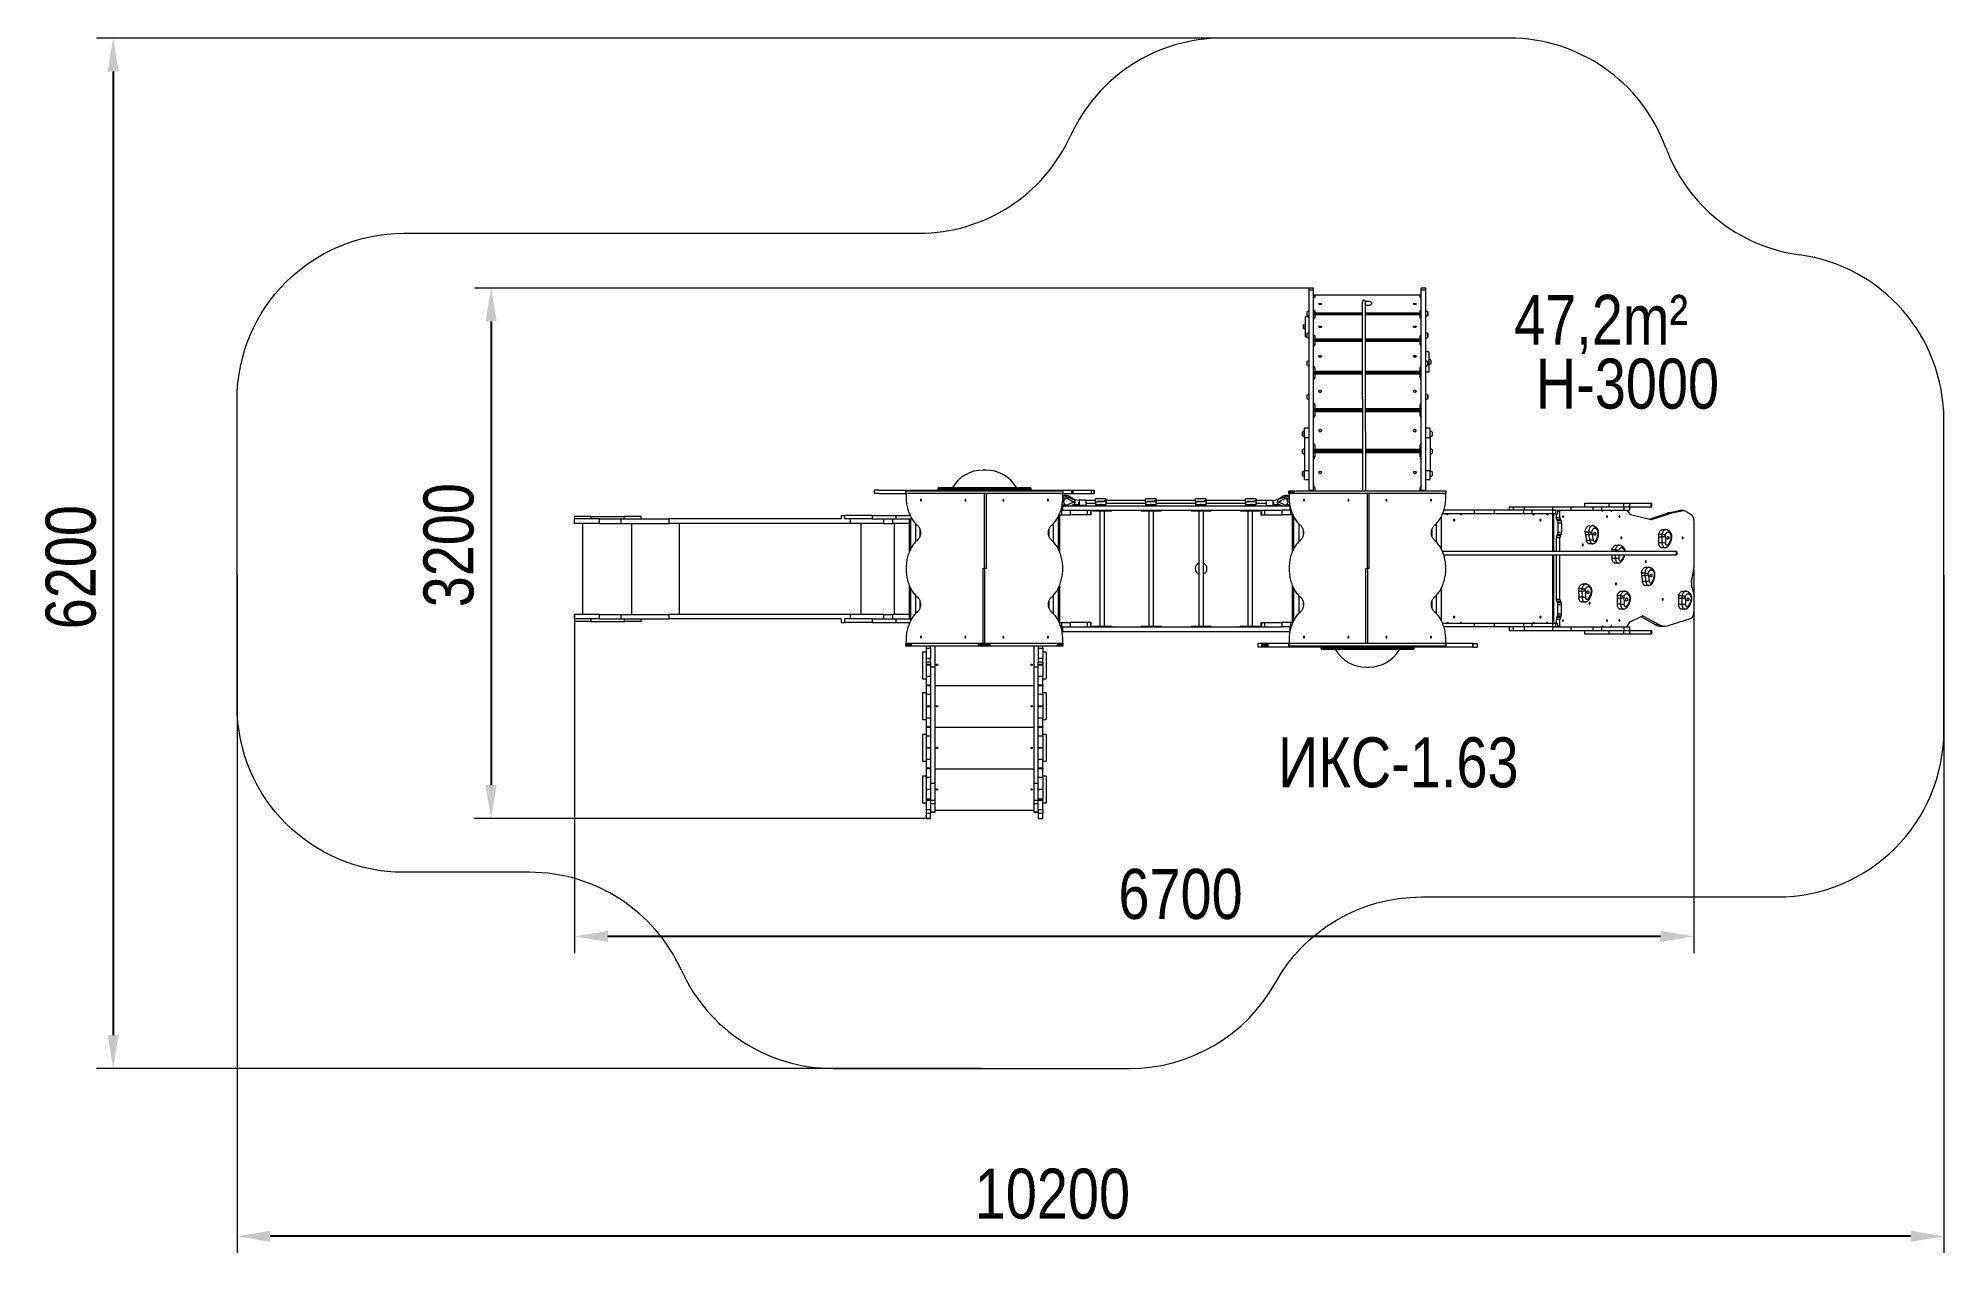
# Model space of a CAD drawing. Header units: millimetres. Extents: x -5943 to 5491, y -4078 to 3213.
import ezdxf

# ---------------------------------------------------------------- set-up
doc = ezdxf.new("R2010")
doc.units = ezdxf.units.MM
for name, color, linetype in [('DIKOM_АРТИКУЛ', 7, 'Continuous'), ('DIKOM_ЗОНА', 80, 'Continuous'), ('DIKOM_ОБЪЕКТ', 7, 'Continuous'), ('DIKOM_РАЗМЕР_ЗОНА', 7, 'Continuous'), ('DIKOM_РАЗМЕР_ОБЪЕКТА', 7, 'Continuous')]:
    doc.layers.add(name, color=color, linetype=linetype)
doc.styles.add('style1', font='arial.ttf', dxfattribs={"width": 0.8})
doc.dimstyles.new('1-50', dxfattribs={"dimtxt": 300, "dimasz": 200, "dimexe": 100, "dimexo": 0, "dimgap": 100, "dimtad": 1, "dimtxsty": 'style1', "dimcen": 200, "dimclrd": 7, "dimclre": 7, "dimclrt": 7, "dimadec": 1, "dimazin": 2, "dimtfac": 1, "dimtmove": 0, "dimatfit": 2, "dimfxl": 0, "dimlwd": 25, "dimlwe": 18, "dimarcsym": 0})

msp = doc.modelspace()

# ---------------------------------------------------------------- texts
at = {"layer": 'DIKOM_АРТИКУЛ', "insert": (1496.5, -983.5), "char_height": 300, "attachment_point": 1, "style": 'style1'}
msp.add_mtext_dynamic_manual_height_columns('ИКС-1.63', width=1667.53662, gutter_width=20, heights=[0], dxfattribs=at)
at = {"layer": 'DIKOM_РАЗМЕР_ОБЪЕКТА', "char_height": 300, "width": 5885.53069, "attachment_point": 1, "style": 'style1'}
for s, insert in [('47,2m²', (2912.487, 1672.587)), ('H-3000', (3042.383, 1289.927))]:
    msp.add_mtext(s, dxfattribs=dict(at, insert=insert))

# ---------------------------------------------------------------- blocks, each defined once
blk = doc.blocks.new('*D9')
at = {"layer": 'Defpoints', "color": 0, "transparency": 16777216}
for p in [(3990, 25), (-2725, -245), (-2725, -2178)]:
    blk.add_point(p, dxfattribs=at)
at = {"layer": 'DIKOM_РАЗМЕР_ОБЪЕКТА', "color": 7, "lineweight": 18, "transparency": 16777216}
for p, q in [((3990, 25), (3990, -2278)), ((-2725, -245), (-2725, -2278))]:
    blk.add_line(p, q, dxfattribs=at)
at = {"layer": 'DIKOM_РАЗМЕР_ОБЪЕКТА', "color": 7, "lineweight": 25, "transparency": 16777216}
blk.add_line((3790, -2178), (-2525, -2178), dxfattribs=at)
at = {"layer": 'DIKOM_РАЗМЕР_ОБЪЕКТА', "color": 7, "transparency": 16777216}
for points in [[(-2525, -2145), (-2525, -2211), (-2725, -2178)], [(3790, -2145), (3790, -2211), (3990, -2178)]]:
    blk.add_solid(points, dxfattribs=at)
at = {"layer": 'DIKOM_РАЗМЕР_ОБЪЕКТА', "color": 7, "transparency": 16777216, "insert": (911, -1925), "char_height": 300, "attachment_point": 5, "style": 'style1'}
blk.add_mtext('6700', dxfattribs=at)
blk = doc.blocks.new('*D10')
at = {"layer": 'Defpoints', "color": 0, "transparency": 16777216}
for p in [(1682, 1713), (-3225, -1470), (-588, -1470)]:
    blk.add_point(p, dxfattribs=at)
at = {"layer": 'DIKOM_РАЗМЕР_ОБЪЕКТА', "color": 7, "lineweight": 18, "transparency": 16777216}
for p, q in [((1682, 1713), (-3325, 1713)), ((-588, -1470), (-3325, -1470))]:
    blk.add_line(p, q, dxfattribs=at)
at = {"layer": 'DIKOM_РАЗМЕР_ОБЪЕКТА', "color": 7, "lineweight": 25, "transparency": 16777216}
blk.add_line((-3225, 1513), (-3225, -1270), dxfattribs=at)
at = {"layer": 'DIKOM_РАЗМЕР_ОБЪЕКТА', "color": 7, "transparency": 16777216}
for points in [[(-3259, 1513), (-3192, 1513), (-3225, 1713)], [(-3259, -1270), (-3192, -1270), (-3225, -1470)]]:
    blk.add_solid(points, dxfattribs=at)
at = {"layer": 'DIKOM_РАЗМЕР_ОБЪЕКТА', "color": 7, "transparency": 16777216, "insert": (-3479, 170), "char_height": 300, "attachment_point": 5, "rotation": 90, "style": 'style1'}
blk.add_mtext('3200', dxfattribs=at)
blk = doc.blocks.new('*D11')
at = {"layer": 'Defpoints', "color": 0, "transparency": 16777216}
for p in [(-4749, -10), (5491, -10), (-4749, -3978)]:
    blk.add_point(p, dxfattribs=at)
at = {"layer": 'DIKOM_РАЗМЕР_ЗОНА', "color": 7, "lineweight": 18, "transparency": 16777216}
for p, q in [((-4749, -10), (-4749, -4078)), ((5491, -10), (5491, -4078))]:
    blk.add_line(p, q, dxfattribs=at)
at = {"layer": 'DIKOM_РАЗМЕР_ЗОНА', "color": 7, "lineweight": 25, "transparency": 16777216}
blk.add_line((5291, -3978), (-4549, -3978), dxfattribs=at)
at = {"layer": 'DIKOM_РАЗМЕР_ЗОНА', "color": 7, "transparency": 16777216}
for points in [[(-4549, -3944), (-4549, -4011), (-4749, -3978)], [(5291, -3944), (5291, -4011), (5491, -3978)]]:
    blk.add_solid(points, dxfattribs=at)
at = {"layer": 'DIKOM_РАЗМЕР_ЗОНА', "color": 7, "transparency": 16777216, "insert": (142, -3724), "char_height": 300, "attachment_point": 5, "style": 'style1'}
blk.add_mtext('10200', dxfattribs=at)
blk = doc.blocks.new('*D12')
at = {"layer": 'Defpoints', "color": 0, "transparency": 16777216}
for p in [(2022, 3213), (-5493, -2970), (-283, -2970)]:
    blk.add_point(p, dxfattribs=at)
at = {"layer": 'DIKOM_РАЗМЕР_ЗОНА', "color": 7, "lineweight": 18, "transparency": 16777216}
for p, q in [((2022, 3213), (-5593, 3213)), ((-283, -2970), (-5593, -2970))]:
    blk.add_line(p, q, dxfattribs=at)
at = {"layer": 'DIKOM_РАЗМЕР_ЗОНА', "color": 7, "lineweight": 25, "transparency": 16777216}
blk.add_line((-5493, 3013), (-5493, -2770), dxfattribs=at)
at = {"layer": 'DIKOM_РАЗМЕР_ЗОНА', "color": 7, "transparency": 16777216}
for points in [[(-5526, 3013), (-5460, 3013), (-5493, 3213)], [(-5526, -2770), (-5460, -2770), (-5493, -2970)]]:
    blk.add_solid(points, dxfattribs=at)
at = {"layer": 'DIKOM_РАЗМЕР_ЗОНА', "color": 7, "transparency": 16777216, "insert": (-5746, 38), "char_height": 300, "attachment_point": 5, "rotation": 90, "style": 'style1'}
blk.add_mtext('6200', dxfattribs=at)

# ---------------------------------------------------------------- dimensions: what is measured, and where the dimension line sits
at = {"layer": 'DIKOM_РАЗМЕР_ЗОНА'}
dim = msp.add_linear_dim(base=(-5493.042, -2970.404), p1=(2021.879, 3213.478), p2=(-283.303, -2970.404), angle=90, text='6200', dimstyle='1-50', dxfattribs=at)
dim.commit()
dim.dimension.update_dxf_attribs({"geometry": '*D12', "text_midpoint": (-5493.042, 37.54), "dimtype": 160})
dim = msp.add_linear_dim(base=(-4749.28, -3977.5), p1=(5490.656, -9.904), p2=(-4749.28, -9.904), text='10200', dimstyle='1-50', dxfattribs=at)
dim.commit()
dim.dimension.update_dxf_attribs({"geometry": '*D11', "text_midpoint": (142.001, -3977.5), "dimtype": 160})
at = {"layer": 'DIKOM_РАЗМЕР_ОБЪЕКТА'}
dim = msp.add_linear_dim(base=(-3225.285, -1470.404), p1=(1682.379, 1713.478), p2=(-588.463, -1470.404), angle=90, text='3200', dimstyle='1-50', dxfattribs=at)
dim.commit()
dim.dimension.update_dxf_attribs({"geometry": '*D10', "text_midpoint": (-3225.285, 169.724), "dimtype": 160})
dim = msp.add_linear_dim(base=(-2725.45, -2177.849), p1=(3989.882, 24.893), p2=(-2725.45, -245.404), text='6700', dimstyle='1-50', dxfattribs=at)
dim.commit()
dim.dimension.update_dxf_attribs({"geometry": '*D9', "text_midpoint": (910.735, -2177.849), "dimtype": 160})

# ---------------------------------------------------------------- linework, layer by layer
at = {"layer": 'DIKOM_ЗОНА', "color": 3, "lineweight": 15}
for points in [[(3820.99, 2558.454, 0.314433766), (2882.379, 3213.478), (1161.379, 3213.478, 0.293989997), (251.192, 2627.675)], [(-2083.553, -2381.904, 0.294794474), (-2994.963, -1793.404), (-3749.28, -1793.404, -0.414213562), (-4749.28, -793.404), (-4749.28, 1041.872, -0.414213562), (-3749.28, 2041.872), (-658.995, 2041.872, 0.293989997), (251.192, 2627.675)], [(1479.774, -2455.904, -0.27241925), (2354.011, -1941.404), (4490.656, -1941.404, 0.414213562), (5490.656, -941.404), (5490.656, 921.596, 0.375237368), (4625.129, 1912.513)], [(-2083.553, -2381.904, 0.294794474), (-1172.143, -2970.404), (605.537, -2970.404, 0.27241925), (1479.774, -2455.904)]]:
    msp.add_lwpolyline(points, format="xyb", dxfattribs=at)
msp.add_arc((4759.602, 2903.431), 1000, 200.180367, 262.271871, dxfattribs=at)
at = {"layer": 'DIKOM_ОБЪЕКТ', "color": 7, "linetype": 'Continuous', "lineweight": 15}
for p, q in [((1709.379, 1713.478), (1682.379, 1713.478)), ((1682.379, 1701.942), (1682.379, 1713.478)), ((1682.379, 1701.942), (1709.379, 1701.942)), ((1682.379, 500.405), (1682.379, 1701.942)), ((1709.379, 1701.942), (1709.379, 1713.478)), ((1709.379, 500.405), (1709.379, 1701.942)), ((2351.491, 1670.939), (1713.267, 1670.939)), ((1716.379, 1670.21), (1716.379, 1659.095)), ((2348.379, 1670.21), (1716.379, 1670.21)), ((1740.879, 1618.046), (1740.879, 1617.748)), ((1755.879, 1617.748), (1755.879, 1618.046)), ((2308.879, 1618.046), (2308.879, 1617.748)), ((2323.879, 1617.748), (2323.879, 1618.046)), ((2348.379, 1659.095), (2348.379, 1670.21)), ((2382.379, 1713.478), (2355.379, 1713.478)), ((2355.379, 1701.942), (2355.379, 1713.478)), ((2355.379, 1701.942), (2382.379, 1701.942)), ((2355.379, 500.405), (2355.379, 1701.942)), ((2382.379, 1701.942), (2382.379, 1713.478)), ((2382.379, 500.405), (2382.379, 1701.942)), ((1649.379, 1470.615), (1649.379, 1492.215)), ((1682.379, 1541.415), (1661.379, 1541.415)), ((1661.379, 1421.415), (1661.379, 1541.415)), ((1669.326, 1561.023), (1669.326, 1558.074)), ((1670.379, 1548.749), (1670.379, 1570.349)), ((2001.122, 1555.905), (1709.379, 1555.905)), ((2001.124, 1554.236), (1712.101, 1554.236)), ((1716.379, 1576.402), (1716.379, 1565.287)), ((1716.379, 1565.287), (2001.113, 1565.287)), ((1716.379, 1552.777), (1716.379, 1537.499)), ((2001.125, 1552.777), (1716.379, 1552.777)), ((2020.914, 1565.287), (2348.379, 1565.287)), ((2355.379, 1555.905), (2020.923, 1555.905)), ((2352.657, 1554.236), (2020.925, 1554.236)), ((2348.379, 1552.777), (2020.926, 1552.777)), ((2348.379, 1565.287), (2348.379, 1576.402)), ((2348.379, 1537.499), (2348.379, 1552.777)), ((2394.379, 1570.349), (2394.379, 1560.418)), ((2394.379, 1560.418), (2394.379, 1548.749)), ((2395.432, 1558.074), (2395.432, 1561.023)), ((1648.326, 1482.889), (1648.326, 1479.94)), ((1661.379, 1421.415), (1669.809, 1421.415)), ((1669.326, 1430.703), (1669.326, 1427.754)), ((1670.379, 1418.428), (1670.379, 1440.028)), ((2001.277, 1398.738), (1709.379, 1398.738)), ((2001.281, 1395.02), (1711.101, 1395.02)), ((1716.379, 1423.834), (1716.379, 1408.557)), ((1716.379, 1408.557), (2001.268, 1408.557)), ((1716.379, 1392.618), (1716.379, 1373.767)), ((2001.283, 1392.618), (1716.379, 1392.618)), ((1740.879, 1480.93), (1740.879, 1480.667)), ((1755.879, 1480.667), (1755.879, 1480.93)), ((2021.068, 1408.557), (2348.379, 1408.557)), ((2355.379, 1398.738), (2021.078, 1398.738)), ((2353.657, 1395.02), (2021.082, 1395.02)), ((2348.379, 1392.618), (2021.084, 1392.618)), ((2308.879, 1480.93), (2308.879, 1480.667)), ((2323.879, 1480.667), (2323.879, 1480.93)), ((2348.379, 1408.557), (2348.379, 1423.834)), ((2348.379, 1373.767), (2348.379, 1392.618)), ((2394.379, 1440.028), (2394.379, 1431.279)), ((2394.379, 1431.279), (2394.379, 1418.428)), ((2395.432, 1427.754), (2395.432, 1430.703)), ((1669.326, 1262.414), (1669.326, 1259.464)), ((1670.379, 1250.139), (1670.379, 1271.739)), ((1740.879, 1303.86), (1740.879, 1303.642)), ((1755.879, 1303.642), (1755.879, 1303.86)), ((2308.879, 1303.86), (2308.879, 1303.642)), ((2323.879, 1303.642), (2323.879, 1303.86)), ((2401.427, 1330.381), (2382.379, 1330.381)), ((2394.379, 1271.739), (2394.379, 1259.824)), ((2394.379, 1259.824), (2394.379, 1250.139)), ((2395.432, 1259.464), (2395.432, 1262.414)), ((2401.427, 1330.381), (2401.427, 1326.52)), ((2401.427, 1326.52), (2401.427, 1210.381)), ((2413.427, 1281.181), (2413.427, 1259.581)), ((2414.48, 1268.907), (2414.48, 1271.856)), ((2001.467, 1204.789), (1709.379, 1204.789)), ((2001.473, 1199.436), (1710.304, 1199.436)), ((1716.379, 1233.516), (1716.379, 1214.665)), ((1716.379, 1214.665), (2001.458, 1214.665)), ((1716.379, 1195.913), (1716.379, 1174.216)), ((2001.476, 1195.913), (1716.379, 1195.913)), ((2021.258, 1214.665), (2348.379, 1214.665)), ((2355.379, 1204.789), (2021.268, 1204.789)), ((2354.454, 1199.436), (2021.273, 1199.436)), ((2348.379, 1195.913), (2021.277, 1195.913)), ((2348.379, 1214.665), (2348.379, 1233.516)), ((2348.379, 1174.216), (2348.379, 1195.913)), ((2382.379, 1210.381), (2401.427, 1210.381)), ((1669.326, 1062.651), (1669.326, 1059.701)), ((1670.379, 1050.376), (1670.379, 1071.976)), ((1740.879, 1093.668), (1740.879, 1093.503)), ((1755.879, 1093.503), (1755.879, 1093.668)), ((2308.879, 1093.668), (2308.879, 1093.503)), ((2323.879, 1093.503), (2323.879, 1093.668)), ((2394.379, 1071.976), (2394.379, 1063.877)), ((2394.379, 1063.877), (2394.379, 1050.376)), ((2395.432, 1059.701), (2395.432, 1062.651)), ((2001.685, 981.54), (1709.379, 981.54)), ((1709.379, 975.082), (2001.692, 975.082)), ((2001.692, 975.027), (1709.741, 975.027)), ((1716.379, 1012.789), (1716.379, 991.092)), ((1716.379, 991.092), (2001.676, 991.092)), ((1716.379, 970.25), (1716.379, 946.544)), ((2001.696, 970.25), (1716.379, 970.25)), ((2021.477, 991.092), (2348.379, 991.092)), ((2355.379, 981.54), (2021.486, 981.54)), ((2021.492, 975.082), (2355.379, 975.082)), ((2355.017, 975.027), (2021.492, 975.027)), ((2348.379, 970.25), (2021.497, 970.25)), ((2348.379, 991.092), (2348.379, 1012.789)), ((2348.379, 946.544), (2348.379, 970.25)), ((1642.326, 839.122), (1642.326, 836.172)), ((1643.379, 826.847), (1643.379, 848.447)), ((1682.379, 872.456), (1655.379, 872.456)), ((1655.379, 817.273), (1655.379, 872.456)), ((1655.379, 817.273), (1682.379, 817.273)), ((1655.379, 817.273), (1655.379, 617.469)), ((1740.879, 858.463), (1740.879, 858.357)), ((1755.879, 858.357), (1755.879, 858.463)), ((2308.879, 858.463), (2308.879, 858.357)), ((2323.879, 858.357), (2323.879, 858.463)), ((2409.379, 872.456), (2382.379, 872.456)), ((2382.379, 817.273), (2409.379, 817.273)), ((2409.379, 817.273), (2409.379, 872.456)), ((2409.379, 817.273), (2409.379, 617.469)), ((2421.379, 848.447), (2421.379, 838.154)), ((2421.379, 838.154), (2421.379, 826.847)), ((2422.432, 836.172), (2422.432, 839.122)), ((1642.326, 734.296), (1642.326, 731.346)), ((1643.379, 722.021), (1643.379, 743.621)), ((2001.923, 737.604), (1709.379, 737.604)), ((1709.379, 733.476), (2001.927, 733.476)), ((2001.93, 730.454), (1709.435, 730.454)), ((1709.711, 730.454), (1709.711, 733.114)), ((1709.741, 733.114), (2001.927, 733.114)), ((1716.379, 770.17), (1716.379, 746.464)), ((1716.379, 746.464), (2001.914, 746.464)), ((1716.379, 724.336), (1716.379, 699.536)), ((2001.936, 724.336), (1716.379, 724.336)), ((2021.715, 746.464), (2348.379, 746.464)), ((2355.379, 737.604), (2021.723, 737.604)), ((2021.727, 733.476), (2355.379, 733.476)), ((2021.728, 733.114), (2355.017, 733.114)), ((2355.323, 730.454), (2021.73, 730.454)), ((2348.379, 724.336), (2021.736, 724.336)), ((2348.379, 746.464), (2348.379, 770.17)), ((2348.379, 699.536), (2348.379, 724.336)), ((2355.047, 733.114), (2355.047, 730.454)), ((2421.379, 743.621), (2421.379, 734.102)), ((2421.379, 734.102), (2421.379, 722.021)), ((2422.432, 731.346), (2422.432, 734.296)), ((-257.709, 620.596), (-273.217, 620.596)), ((1642.326, 600.454), (1642.326, 597.505)), ((1643.379, 588.179), (1643.379, 609.779)), ((1655.379, 617.469), (1682.379, 617.469)), ((1655.379, 564.17), (1655.379, 617.469)), ((1740.879, 607.319), (1740.879, 607.278)), ((1755.879, 607.278), (1755.879, 607.319)), ((2308.879, 607.319), (2308.879, 607.278)), ((2323.879, 607.278), (2323.879, 607.319)), ((2382.379, 617.469), (2409.379, 617.469)), ((2409.379, 564.17), (2409.379, 617.469)), ((2421.379, 609.779), (2421.379, 600.328)), ((2421.379, 600.328), (2421.379, 588.179)), ((2422.432, 597.505), (2422.432, 600.454)), ((-924.199, 479.596), (-924.199, 500.596)), ((-924.164, 500.596), (-924.199, 500.596)), ((-924.164, 479.596), (-924.199, 479.596)), ((-924.164, 479.596), (-924.164, 500.596)), ((-923.891, 500.596), (-924.164, 500.596)), ((-923.891, 479.596), (-924.164, 479.596)), ((-923.383, 500.596), (-923.891, 500.596)), ((-923.383, 479.596), (-923.891, 479.596)), ((-922.643, 500.596), (-923.383, 500.596)), ((-922.643, 479.596), (-923.383, 479.596)), ((-921.677, 500.596), (-922.643, 500.596)), ((-921.677, 479.596), (-922.643, 479.596)), ((-920.488, 500.596), (-921.677, 500.596)), ((-920.488, 479.596), (-921.677, 479.596)), ((-919.081, 500.596), (-920.488, 500.596)), ((-919.081, 479.596), (-920.488, 479.596)), ((-917.459, 500.596), (-919.081, 500.596)), ((-917.459, 479.596), (-919.081, 479.596)), ((-915.627, 500.596), (-917.459, 500.596)), ((-915.627, 479.596), (-917.459, 479.596)), ((-913.588, 500.596), (-915.627, 500.596)), ((-913.588, 479.596), (-915.627, 479.596)), ((-911.347, 500.596), (-913.588, 500.596)), ((-911.347, 479.596), (-913.588, 479.596)), ((-908.908, 500.596), (-911.347, 500.596)), ((-908.908, 479.596), (-911.347, 479.596)), ((-906.276, 500.596), (-908.908, 500.596)), ((-906.276, 479.596), (-908.908, 479.596)), ((-903.453, 500.596), (-906.276, 500.596)), ((-903.453, 479.596), (-906.276, 479.596)), ((-900.444, 500.596), (-903.453, 500.596)), ((-900.444, 479.596), (-903.453, 479.596)), ((-898.676, 500.596), (-900.444, 500.596)), ((-898.676, 479.596), (-900.444, 479.596)), ((-898.676, 500.596), (-898.662, 500.596)), ((-898.676, 479.596), (-898.662, 479.596)), ((-898.662, 500.596), (-898.392, 500.596)), ((-898.662, 479.596), (-898.392, 479.596)), ((-898.392, 500.596), (-897.861, 500.596)), ((-898.392, 479.596), (-897.861, 479.596)), ((-897.861, 500.596), (-890.88, 500.596)), ((-897.861, 479.596), (-890.88, 479.596)), ((-890.88, 500.596), (-886.459, 500.596)), ((-890.88, 479.596), (-886.459, 479.596)), ((-886.459, 500.596), (-881.386, 500.596)), ((-886.459, 479.596), (-881.386, 479.596)), ((-881.386, 500.596), (-875.637, 500.596)), ((-881.386, 479.596), (-875.637, 479.596)), ((-875.637, 500.596), (-869.188, 500.596)), ((-875.637, 479.596), (-869.188, 479.596)), ((-869.188, 500.596), (-862.014, 500.596)), ((-869.188, 479.596), (-862.014, 479.596)), ((-862.014, 500.596), (-854.092, 500.596)), ((-862.014, 479.596), (-854.092, 479.596)), ((-854.092, 500.596), (-838.789, 500.596)), ((-854.092, 479.596), (-838.789, 479.596)), ((-838.789, 500.596), (-835.298, 500.596)), ((-838.789, 479.596), (-835.298, 479.596)), ((-835.298, 500.596), (-831.725, 500.596)), ((-835.298, 479.596), (-831.725, 479.596)), ((-831.725, 500.596), (-829.873, 500.596)), ((-831.725, 479.596), (-829.873, 479.596)), ((-829.873, 500.596), (-827.96, 500.596)), ((-829.873, 479.596), (-827.96, 479.596)), ((-827.96, 500.596), (-825.973, 500.596)), ((-827.96, 479.596), (-825.973, 479.596)), ((-825.973, 500.596), (-823.897, 500.596)), ((-825.973, 479.596), (-823.897, 479.596)), ((-823.897, 500.596), (-821.719, 500.596)), ((-823.897, 479.596), (-821.719, 479.596)), ((-821.719, 500.596), (-819.427, 500.596)), ((-821.719, 479.596), (-819.427, 479.596)), ((-819.427, 500.596), (-817.005, 500.596)), ((-819.427, 479.596), (-817.005, 479.596)), ((-817.005, 500.596), (-814.441, 500.596)), ((-817.005, 479.596), (-814.441, 479.596)), ((-814.441, 500.596), (-811.721, 500.596)), ((-814.441, 479.596), (-811.721, 479.596)), ((-811.721, 500.596), (-808.831, 500.596)), ((-811.721, 479.596), (-808.831, 479.596)), ((-808.831, 500.596), (-805.759, 500.596)), ((-808.831, 479.596), (-805.759, 479.596)), ((-805.759, 500.596), (-802.49, 500.596)), ((-805.759, 479.596), (-802.49, 479.596)), ((-802.49, 500.596), (-799.011, 500.596)), ((-802.49, 479.596), (-799.011, 479.596)), ((-799.011, 500.596), (-795.308, 500.596)), ((-799.011, 479.596), (-795.308, 479.596)), ((-795.308, 500.596), (-791.369, 500.596)), ((-795.308, 479.596), (-791.369, 479.596)), ((-791.369, 500.596), (-787.179, 500.596)), ((-791.369, 479.596), (-787.179, 479.596)), ((-787.179, 500.596), (-782.724, 500.596)), ((-787.179, 479.596), (-782.724, 479.596)), ((-782.724, 500.596), (-777.992, 500.596)), ((-782.724, 479.596), (-777.992, 479.596)), ((-777.992, 500.596), (-767.641, 500.596)), ((-777.992, 479.596), (-767.641, 479.596)), ((-767.641, 500.596), (-626.071, 500.596)), ((-767.641, 479.596), (-736.912, 479.596)), ((-736.912, 479.596), (-736.912, 494.596)), ((-736.734, 494.596), (-736.912, 494.596)), ((-736.734, 479.596), (-736.912, 479.596)), ((-736.734, 479.596), (-736.734, 494.596)), ((-736.248, 494.596), (-736.734, 494.596)), ((-736.248, 479.596), (-736.734, 479.596)), ((-735.459, 494.596), (-736.248, 494.596)), ((-735.459, 479.596), (-736.248, 479.596)), ((-735.689, 469.596), (-735.689, 459.596)), ((-734.37, 494.596), (-735.459, 494.596)), ((-734.37, 479.596), (-735.459, 479.596)), ((-732.986, 494.596), (-734.37, 494.596)), ((-732.986, 479.596), (-734.37, 479.596)), ((-731.311, 494.596), (-732.986, 494.596)), ((-731.311, 479.596), (-732.986, 479.596)), ((-729.35, 494.596), (-731.311, 494.596)), ((-729.35, 479.596), (-731.311, 479.596)), ((-727.106, 494.596), (-729.35, 494.596)), ((-727.106, 479.596), (-729.35, 479.596)), ((-724.585, 494.596), (-727.106, 494.596)), ((-724.585, 479.596), (-727.106, 479.596)), ((-721.791, 494.596), (-724.585, 494.596)), ((-721.791, 479.596), (-724.585, 479.596)), ((-718.727, 494.596), (-721.791, 494.596)), ((-718.727, 479.596), (-721.791, 479.596)), ((-715.399, 494.596), (-718.727, 494.596)), ((-715.399, 479.596), (-718.727, 479.596)), ((-711.81, 494.596), (-715.399, 494.596)), ((-711.81, 479.596), (-715.399, 479.596)), ((-707.965, 494.596), (-711.81, 494.596)), ((-707.965, 479.596), (-711.81, 479.596)), ((-703.869, 494.596), (-707.965, 494.596)), ((-703.869, 479.596), (-707.965, 479.596)), ((-300.818, 494.596), (-703.869, 494.596)), ((-300.818, 479.596), (-703.869, 479.596)), ((-626.071, 500.596), (-626.071, 494.596)), ((-626.071, 500.596), (-620.248, 500.596)), ((-620.248, 500.596), (-620.248, 494.596)), ((-620.248, 500.596), (-614.457, 500.596)), ((-614.457, 500.596), (-614.457, 494.596)), ((-614.457, 500.596), (-608.708, 500.596)), ((-608.708, 500.596), (-608.708, 494.596)), ((-608.708, 500.596), (-603.011, 500.596)), ((-603.011, 500.596), (-603.011, 494.596)), ((-603.011, 500.596), (-597.376, 500.596)), ((-597.376, 500.596), (-597.376, 494.596)), ((-597.376, 500.596), (-591.814, 500.596)), ((-591.814, 500.596), (-591.814, 494.596)), ((-591.814, 500.596), (-586.334, 500.596)), ((-586.334, 500.596), (-586.334, 494.596)), ((-586.334, 500.596), (-580.947, 500.596)), ((-580.947, 500.596), (-580.947, 494.596)), ((-580.947, 500.596), (-575.662, 500.596)), ((-575.662, 500.596), (-575.662, 494.596)), ((-575.662, 500.596), (-570.49, 500.596)), ((-570.49, 500.596), (-570.49, 494.596)), ((-570.49, 500.596), (-565.441, 500.596)), ((-565.441, 500.596), (-565.441, 494.596)), ((-565.441, 500.596), (-560.526, 500.596)), ((-560.526, 500.596), (-560.526, 494.596)), ((-560.526, 500.596), (-555.753, 500.596)), ((-555.753, 500.596), (-555.753, 494.596)), ((-555.753, 500.596), (-551.134, 500.596)), ((-551.134, 500.596), (-551.134, 494.596)), ((-551.134, 500.596), (-546.678, 500.596)), ((-546.678, 500.596), (-546.678, 494.596)), ((-546.678, 500.596), (-542.395, 500.596)), ((-545.463, 509.596), (-545.463, 506.596)), ((14.537, 509.596), (-545.463, 509.596)), ((-545.463, 506.596), (-265.463, 506.596)), ((-542.395, 500.596), (-542.395, 494.596)), ((-542.395, 500.596), (-521.15, 500.596)), ((-539.463, 515.596), (-265.463, 515.596)), ((-521.15, 500.596), (-521.15, 494.596)), ((-521.15, 500.596), (-498.933, 500.596)), ((-498.933, 500.596), (-498.933, 494.596)), ((-498.933, 500.596), (-487.346, 500.596)), ((-487.346, 500.596), (-487.346, 494.596)), ((-487.346, 500.596), (-475.378, 500.596)), ((-475.378, 500.596), (-475.378, 494.596)), ((-475.378, 500.596), (-462.984, 500.596)), ((-462.984, 500.596), (-462.984, 494.596)), ((-462.984, 500.596), (-450.116, 500.596)), ((-450.116, 500.596), (-450.116, 494.596)), ((-450.116, 500.596), (-436.73, 500.596)), ((-436.73, 500.596), (-436.73, 494.596)), ((-436.73, 500.596), (-422.78, 500.596)), ((-422.78, 500.596), (-422.78, 494.596)), ((-422.78, 500.596), (-408.219, 500.596)), ((-408.219, 500.596), (-408.219, 494.596)), ((-408.219, 500.596), (-393.001, 500.596)), ((-393.001, 500.596), (-393.001, 494.596)), ((-393.001, 500.596), (-377.081, 500.596)), ((-377.081, 500.596), (-377.081, 494.596)), ((-377.081, 500.596), (-360.413, 500.596)), ((-360.413, 500.596), (-360.413, 494.596)), ((-360.413, 500.596), (-342.949, 500.596)), ((-342.949, 500.596), (-342.949, 494.596)), ((-342.949, 500.596), (-324.646, 500.596)), ((-324.646, 500.596), (-324.646, 494.596)), ((-324.646, 500.596), (-206.28, 500.596)), ((-298.954, 494.596), (-300.818, 494.596)), ((-298.954, 479.596), (-300.818, 479.596)), ((-297.023, 494.596), (-298.954, 494.596)), ((-297.023, 479.596), (-298.954, 479.596)), ((-295.03, 494.596), (-297.023, 494.596)), ((-295.03, 479.596), (-297.023, 479.596)), ((-292.979, 494.596), (-295.03, 494.596)), ((-292.979, 479.596), (-295.03, 479.596)), ((-290.874, 494.596), (-292.979, 494.596)), ((-290.874, 479.596), (-292.979, 479.596)), ((-288.72, 494.596), (-290.874, 494.596)), ((-288.72, 479.596), (-290.874, 479.596)), ((-286.522, 494.596), (-288.72, 494.596)), ((-286.522, 479.596), (-288.72, 479.596)), ((-284.283, 494.596), (-286.522, 494.596)), ((-284.283, 479.596), (-286.522, 479.596)), ((-282.008, 494.596), (-284.283, 494.596)), ((-282.008, 479.596), (-284.283, 479.596)), ((-279.703, 494.596), (-282.008, 494.596)), ((-279.703, 479.596), (-282.008, 479.596)), ((-277.37, 494.596), (-279.703, 494.596)), ((-277.37, 479.596), (-279.703, 479.596)), ((-275.016, 494.596), (-277.37, 494.596)), ((-275.016, 479.596), (-277.37, 479.596)), ((-272.643, 494.596), (-275.016, 494.596)), ((-272.643, 479.596), (-275.016, 479.596)), ((-270.257, 494.596), (-272.643, 494.596)), ((-270.257, 479.596), (-272.643, 479.596)), ((-267.862, 494.596), (-270.257, 494.596)), ((-267.862, 479.596), (-270.257, 479.596)), ((-265.463, 494.596), (-267.862, 494.596)), ((-265.463, 479.596), (-267.862, 479.596)), ((-265.463, 515.596), (8.537, 515.596)), ((-265.463, 509.596), (-265.463, 515.596)), ((-265.463, 509.596), (-265.463, 506.596)), ((-265.463, 500.596), (-265.463, 506.596)), ((-265.463, 506.596), (14.537, 506.596)), ((-263.063, 494.596), (-265.463, 494.596)), ((-265.463, 29.596), (-265.463, 479.596)), ((-263.063, 479.596), (-265.463, 479.596)), ((-260.669, 494.596), (-263.063, 494.596)), ((-260.669, 479.596), (-263.063, 479.596)), ((-258.283, 494.596), (-260.669, 494.596)), ((-258.283, 479.596), (-260.669, 479.596)), ((-255.91, 494.596), (-258.283, 494.596)), ((-255.91, 479.596), (-258.283, 479.596)), ((-253.555, 494.596), (-255.91, 494.596)), ((-253.555, 479.596), (-255.91, 479.596)), ((-254.856, 479.596), (-254.856, 29.596)), ((-251.223, 494.596), (-253.555, 494.596)), ((-251.223, 479.596), (-253.555, 479.596)), ((-248.917, 494.596), (-251.223, 494.596)), ((-248.917, 479.596), (-251.223, 479.596)), ((-246.643, 494.596), (-248.917, 494.596)), ((-246.643, 479.596), (-248.917, 479.596)), ((-244.404, 494.596), (-246.643, 494.596)), ((-244.404, 479.596), (-246.643, 479.596)), ((-242.205, 494.596), (-244.404, 494.596)), ((-242.205, 479.596), (-244.404, 479.596)), ((-240.052, 494.596), (-242.205, 494.596)), ((-240.052, 479.596), (-242.205, 479.596)), ((-237.947, 494.596), (-240.052, 494.596)), ((-237.947, 479.596), (-240.052, 479.596)), ((-235.895, 494.596), (-237.947, 494.596)), ((-235.895, 479.596), (-237.947, 479.596)), ((-233.902, 494.596), (-235.895, 494.596)), ((-233.902, 479.596), (-235.895, 479.596)), ((-231.971, 494.596), (-233.902, 494.596)), ((-231.971, 479.596), (-233.902, 479.596)), ((-230.107, 494.596), (-231.971, 494.596)), ((-230.107, 479.596), (-231.971, 479.596)), ((172.943, 494.596), (-230.107, 494.596)), ((172.943, 479.596), (-230.107, 479.596)), ((-206.28, 500.596), (-206.28, 494.596)), ((-206.28, 500.596), (-187.976, 500.596)), ((-187.976, 500.596), (-187.976, 494.596)), ((-187.976, 500.596), (-170.513, 500.596)), ((-170.513, 500.596), (-170.513, 494.596)), ((-170.513, 500.596), (-153.844, 500.596)), ((-153.844, 500.596), (-153.844, 494.596)), ((-153.844, 500.596), (-137.924, 500.596)), ((-137.924, 500.596), (-137.924, 494.596)), ((-137.924, 500.596), (-122.707, 500.596)), ((-122.707, 500.596), (-122.707, 494.596)), ((-122.707, 500.596), (-108.145, 500.596)), ((-108.145, 500.596), (-108.145, 494.596)), ((-108.145, 500.596), (-94.195, 500.596)), ((-94.195, 500.596), (-94.195, 494.596)), ((-94.195, 500.596), (-80.809, 500.596)), ((-80.809, 500.596), (-80.809, 494.596)), ((-80.809, 500.596), (-67.942, 500.596)), ((-67.942, 500.596), (-67.942, 494.596)), ((-67.942, 500.596), (-55.547, 500.596)), ((-55.547, 500.596), (-55.547, 494.596)), ((-55.547, 500.596), (-43.579, 500.596)), ((-43.579, 500.596), (-43.579, 494.596)), ((-43.579, 500.596), (-31.992, 500.596)), ((-31.992, 500.596), (-31.992, 494.596)), ((-31.992, 500.596), (-9.776, 500.596)), ((-9.776, 500.596), (-9.776, 494.596)), ((-9.776, 500.596), (11.47, 500.596)), ((11.47, 500.596), (11.47, 494.596)), ((11.47, 500.596), (15.752, 500.596)), ((14.537, 506.596), (14.537, 509.596)), ((15.752, 500.596), (15.752, 494.596)), ((15.752, 500.596), (20.208, 500.596)), ((20.208, 500.596), (20.208, 494.596)), ((20.208, 500.596), (24.827, 500.596)), ((24.827, 500.596), (24.827, 494.596)), ((24.827, 500.596), (29.6, 500.596)), ((29.6, 500.596), (29.6, 494.596)), ((29.6, 500.596), (34.516, 500.596)), ((34.516, 500.596), (34.516, 494.596)), ((34.516, 500.596), (39.565, 500.596)), ((39.565, 500.596), (39.565, 494.596)), ((39.565, 500.596), (44.736, 500.596)), ((44.736, 500.596), (44.736, 494.596)), ((44.736, 500.596), (50.021, 500.596)), ((50.021, 500.596), (50.021, 494.596)), ((50.021, 500.596), (55.408, 500.596)), ((55.408, 500.596), (55.408, 494.596)), ((55.408, 500.596), (60.888, 500.596)), ((60.888, 500.596), (60.888, 494.596)), ((60.888, 500.596), (66.451, 500.596)), ((66.451, 500.596), (66.451, 494.596)), ((66.451, 500.596), (72.085, 500.596)), ((72.085, 500.596), (72.085, 494.596)), ((72.085, 500.596), (77.782, 500.596)), ((77.782, 500.596), (77.782, 494.596)), ((77.782, 500.596), (83.531, 500.596)), ((83.531, 500.596), (83.531, 494.596)), ((83.531, 500.596), (89.322, 500.596)), ((89.322, 500.596), (89.322, 494.596)), ((89.322, 500.596), (95.145, 500.596)), ((95.145, 500.596), (95.145, 494.596)), ((95.145, 500.596), (236.716, 500.596)), ((177.04, 494.596), (172.943, 494.596)), ((177.04, 479.596), (172.943, 479.596)), ((180.885, 494.596), (177.04, 494.596)), ((180.885, 479.596), (177.04, 479.596)), ((184.473, 494.596), (180.885, 494.596)), ((184.473, 479.596), (180.885, 479.596)), ((187.802, 494.596), (184.473, 494.596)), ((187.802, 479.596), (184.473, 479.596)), ((190.865, 494.596), (187.802, 494.596)), ((190.865, 479.596), (187.802, 479.596)), ((193.66, 494.596), (190.865, 494.596)), ((193.66, 479.596), (190.865, 479.596)), ((196.181, 494.596), (193.66, 494.596)), ((196.181, 479.596), (193.66, 479.596)), ((198.424, 494.596), (196.181, 494.596)), ((198.424, 479.596), (196.181, 479.596)), ((200.385, 494.596), (198.424, 494.596)), ((200.385, 479.596), (198.424, 479.596)), ((202.06, 494.596), (200.385, 494.596)), ((202.06, 479.596), (200.385, 479.596)), ((203.444, 494.596), (202.06, 494.596)), ((203.444, 479.596), (202.06, 479.596)), ((204.533, 494.596), (203.444, 494.596)), ((204.533, 479.596), (203.444, 479.596)), ((205.323, 494.596), (204.533, 494.596)), ((205.323, 479.596), (204.533, 479.596)), ((204.763, 459.596), (204.763, 469.596)), ((205.809, 494.596), (205.323, 494.596)), ((205.809, 479.596), (205.323, 479.596)), ((205.809, 479.596), (205.809, 494.596)), ((205.987, 494.596), (205.809, 494.596)), ((205.987, 479.596), (205.809, 479.596)), ((205.987, 479.596), (205.987, 494.596)), ((205.987, 479.596), (236.716, 479.596)), ((236.716, 500.596), (247.152, 500.596)), ((236.716, 479.596), (247.152, 479.596)), ((237.022, 458.512), (237.026, 458.531)), ((237.022, 458.512), (273.7, 441.336)), ((237.026, 458.531), (273.704, 441.355)), ((247.152, 500.596), (251.986, 500.596)), ((247.152, 479.596), (251.986, 479.596)), ((251.986, 500.596), (256.578, 500.596)), ((251.986, 479.596), (256.578, 479.596)), ((256.578, 500.596), (256.578, 479.596)), ((256.578, 500.596), (260.94, 500.596)), ((256.578, 479.596), (260.94, 479.596)), ((260.94, 500.596), (260.94, 479.596)), ((260.94, 500.596), (265.082, 500.596)), ((260.94, 479.596), (265.082, 479.596)), ((265.082, 500.596), (265.082, 479.596)), ((265.082, 500.596), (269.014, 500.596)), ((265.082, 479.596), (269.014, 479.596)), ((269.014, 500.596), (272.747, 500.596)), ((269.014, 479.596), (272.747, 479.596)), ((272.747, 500.596), (276.293, 500.596)), ((272.747, 479.596), (276.293, 479.596)), ((276.293, 500.596), (279.662, 500.596)), ((276.293, 479.596), (279.662, 479.596)), ((279.662, 500.596), (282.864, 500.596)), ((279.662, 479.596), (282.864, 479.596)), ((282.864, 500.596), (285.911, 500.596)), ((282.864, 479.596), (285.911, 479.596)), ((285.911, 500.596), (288.813, 500.596)), ((285.911, 479.596), (288.813, 479.596)), ((288.813, 500.596), (291.581, 500.596)), ((288.813, 479.596), (291.581, 479.596)), ((291.581, 500.596), (294.225, 500.596)), ((291.581, 479.596), (294.225, 479.596)), ((294.225, 500.596), (296.757, 500.596)), ((294.225, 479.596), (296.757, 479.596)), ((296.757, 500.596), (299.187, 500.596)), ((296.757, 479.596), (299.187, 479.596)), ((299.187, 500.596), (301.527, 500.596)), ((299.187, 479.596), (301.527, 479.596)), ((301.527, 500.596), (303.786, 500.596)), ((301.527, 479.596), (303.786, 479.596)), ((303.786, 500.596), (305.975, 500.596)), ((303.786, 479.596), (305.975, 479.596)), ((305.975, 500.596), (310.188, 500.596)), ((305.975, 479.596), (310.188, 479.596)), ((310.188, 500.596), (314.252, 500.596)), ((310.188, 479.596), (314.252, 479.596)), ((314.252, 500.596), (330.738, 500.596)), ((314.252, 479.596), (330.738, 479.596)), ((330.738, 500.596), (338.66, 500.596)), ((330.738, 479.596), (338.66, 479.596)), ((338.66, 500.596), (345.833, 500.596)), ((338.66, 479.596), (345.833, 479.596)), ((345.833, 500.596), (352.283, 500.596)), ((345.833, 479.596), (352.283, 479.596)), ((352.283, 500.596), (358.032, 500.596)), ((352.283, 479.596), (358.032, 479.596)), ((358.032, 500.596), (363.105, 500.596)), ((358.032, 479.596), (363.105, 479.596)), ((363.105, 500.596), (367.525, 500.596)), ((363.105, 479.596), (367.525, 479.596)), ((367.525, 500.596), (374.506, 500.596)), ((367.525, 479.596), (374.506, 479.596)), ((374.506, 500.596), (374.506, 479.596)), ((374.506, 500.596), (375.038, 500.596)), ((374.506, 479.596), (375.038, 479.596)), ((375.038, 500.596), (375.038, 479.596)), ((375.038, 500.596), (375.308, 500.596)), ((375.038, 479.596), (375.308, 479.596)), ((375.308, 500.596), (375.308, 479.596)), ((375.308, 500.596), (375.322, 500.596)), ((375.308, 479.596), (375.322, 479.596)), ((375.322, 500.596), (376.868, 500.596)), ((375.322, 500.596), (375.322, 479.596)), ((375.322, 479.596), (376.868, 479.596)), ((376.868, 500.596), (379.306, 500.596)), ((376.868, 479.596), (379.306, 479.596)), ((379.306, 500.596), (381.547, 500.596)), ((379.306, 479.596), (381.547, 479.596)), ((381.547, 500.596), (383.586, 500.596)), ((381.547, 479.596), (383.586, 479.596)), ((383.586, 500.596), (385.418, 500.596)), ((383.586, 479.596), (385.418, 479.596)), ((385.418, 500.596), (387.04, 500.596)), ((385.418, 479.596), (387.04, 479.596)), ((387.04, 500.596), (388.448, 500.596)), ((387.04, 479.596), (388.448, 479.596)), ((388.448, 500.596), (389.637, 500.596)), ((388.448, 479.596), (389.637, 479.596)), ((389.637, 500.596), (390.603, 500.596)), ((389.637, 479.596), (390.603, 479.596)), ((390.603, 500.596), (391.342, 500.596)), ((390.603, 479.596), (391.342, 479.596)), ((391.342, 500.596), (391.342, 479.596)), ((391.342, 500.596), (391.85, 500.596)), ((391.342, 479.596), (391.85, 479.596)), ((391.85, 500.596), (391.85, 479.596)), ((391.85, 500.596), (392.124, 500.596)), ((391.85, 479.596), (392.124, 479.596)), ((392.124, 500.596), (392.124, 479.596)), ((392.124, 500.596), (392.158, 500.596)), ((392.124, 479.596), (392.158, 479.596)), ((392.158, 500.596), (392.158, 479.596)), ((1531.847, 458.531), (1495.17, 441.355)), ((1531.851, 458.512), (1495.174, 441.336)), ((1531.847, 458.531), (1531.851, 458.512)), ((1560.93, 479.596), (1560.93, 494.596)), ((1561.108, 494.596), (1560.93, 494.596)), ((1561.108, 479.596), (1560.93, 479.596)), ((1561.108, 479.596), (1561.108, 494.596)), ((1561.593, 494.596), (1561.108, 494.596)), ((1561.593, 479.596), (1561.108, 479.596)), ((1561.593, 479.596), (1561.593, 494.596)), ((1562.383, 494.596), (1561.593, 494.596)), ((1562.383, 479.596), (1561.593, 479.596)), ((1562.153, 469.596), (1562.153, 459.596)), ((1562.383, 479.596), (1562.383, 494.596)), ((1563.472, 494.596), (1562.383, 494.596)), ((1563.472, 479.596), (1562.383, 479.596)), ((1563.472, 479.596), (1563.472, 494.596)), ((1564.856, 494.596), (1563.472, 494.596)), ((1564.856, 479.596), (1563.472, 479.596)), ((1564.856, 479.596), (1564.856, 494.596)), ((1566.531, 494.596), (1564.856, 494.596)), ((1566.531, 479.596), (1564.856, 479.596)), ((1566.531, 479.596), (1566.531, 494.596)), ((1568.492, 494.596), (1566.531, 494.596)), ((1568.492, 479.596), (1566.531, 479.596)), ((1568.492, 479.596), (1568.492, 494.596)), ((1570.735, 494.596), (1568.492, 494.596)), ((1570.735, 479.596), (1568.492, 479.596)), ((1570.735, 479.596), (1570.735, 494.596)), ((1573.256, 494.596), (1570.735, 494.596)), ((1573.256, 479.596), (1570.735, 479.596)), ((1573.256, 479.596), (1573.256, 494.596)), ((1576.051, 494.596), (1573.256, 494.596)), ((1576.051, 479.596), (1573.256, 479.596)), ((1576.051, 479.596), (1576.051, 494.596)), ((1579.114, 494.596), (1576.051, 494.596)), ((1579.114, 479.596), (1576.051, 479.596)), ((1579.114, 479.596), (1579.114, 494.596)), ((1582.443, 494.596), (1579.114, 494.596)), ((1582.443, 479.596), (1579.114, 479.596)), ((1582.443, 479.596), (1582.443, 494.596)), ((1586.032, 494.596), (1582.443, 494.596)), ((1586.032, 479.596), (1582.443, 479.596)), ((1586.032, 479.596), (1586.032, 494.596)), ((1589.876, 494.596), (1586.032, 494.596)), ((1589.876, 479.596), (1586.032, 479.596)), ((1589.876, 479.596), (1589.876, 494.596)), ((1593.973, 494.596), (1589.876, 494.596)), ((1593.973, 479.596), (1589.876, 479.596)), ((1593.973, 479.596), (1593.973, 494.596)), ((1997.024, 494.596), (1593.973, 494.596)), ((1997.024, 479.596), (1593.973, 479.596)), ((1655.379, 564.17), (1682.379, 564.17)), ((1682.379, 500.405), (1709.379, 500.405)), ((1682.379, 494.596), (1682.379, 500.405)), ((1709.379, 494.596), (1709.379, 500.405)), ((1716.379, 515.019), (1716.379, 494.596)), ((1998.887, 494.596), (1997.024, 494.596)), ((1998.887, 479.596), (1997.024, 479.596)), ((2000.818, 494.596), (1998.887, 494.596)), ((2000.818, 479.596), (1998.887, 479.596)), ((2002.812, 494.596), (2000.818, 494.596)), ((2002.812, 479.596), (2000.818, 479.596)), ((2004.863, 494.596), (2002.812, 494.596)), ((2004.863, 479.596), (2002.812, 479.596)), ((2006.968, 494.596), (2004.863, 494.596)), ((2006.968, 479.596), (2004.863, 479.596)), ((2009.122, 494.596), (2006.968, 494.596)), ((2009.122, 479.596), (2006.968, 479.596)), ((2011.32, 494.596), (2009.122, 494.596)), ((2011.32, 479.596), (2009.122, 479.596)), ((2013.559, 494.596), (2011.32, 494.596)), ((2013.559, 479.596), (2011.32, 479.596)), ((2015.833, 494.596), (2013.559, 494.596)), ((2015.833, 479.596), (2013.559, 479.596)), ((2018.139, 494.596), (2015.833, 494.596)), ((2018.139, 479.596), (2015.833, 479.596)), ((2020.471, 494.596), (2018.139, 494.596)), ((2020.471, 479.596), (2018.139, 479.596)), ((2022.826, 494.596), (2020.471, 494.596)), ((2022.826, 479.596), (2020.471, 479.596)), ((2025.199, 494.596), (2022.826, 494.596)), ((2025.199, 479.596), (2022.826, 479.596)), ((2027.585, 494.596), (2025.199, 494.596)), ((2027.585, 479.596), (2025.199, 479.596)), ((2029.98, 494.596), (2027.585, 494.596)), ((2029.98, 479.596), (2027.585, 479.596)), ((2032.379, 494.596), (2029.98, 494.596)), ((2032.379, 479.596), (2029.98, 479.596)), ((2034.778, 494.596), (2032.379, 494.596)), ((2032.379, 29.596), (2032.379, 479.596)), ((2034.778, 479.596), (2032.379, 479.596)), ((2037.173, 494.596), (2034.778, 494.596)), ((2037.173, 479.596), (2034.778, 479.596)), ((2039.559, 494.596), (2037.173, 494.596)), ((2039.559, 479.596), (2037.173, 479.596)), ((2041.932, 494.596), (2039.559, 494.596)), ((2041.932, 479.596), (2039.559, 479.596)), ((2044.287, 494.596), (2041.932, 494.596)), ((2044.287, 479.596), (2041.932, 479.596)), ((2042.986, 29.596), (2042.986, 479.596)), ((2046.619, 494.596), (2044.287, 494.596)), ((2046.619, 479.596), (2044.287, 479.596)), ((2048.925, 494.596), (2046.619, 494.596)), ((2048.925, 479.596), (2046.619, 479.596)), ((2051.199, 494.596), (2048.925, 494.596)), ((2051.199, 479.596), (2048.925, 479.596)), ((2053.438, 494.596), (2051.199, 494.596)), ((2053.438, 479.596), (2051.199, 479.596)), ((2055.636, 494.596), (2053.438, 494.596)), ((2055.636, 479.596), (2053.438, 479.596)), ((2057.79, 494.596), (2055.636, 494.596)), ((2057.79, 479.596), (2055.636, 479.596)), ((2059.895, 494.596), (2057.79, 494.596)), ((2059.895, 479.596), (2057.79, 479.596)), ((2061.946, 494.596), (2059.895, 494.596)), ((2061.946, 479.596), (2059.895, 479.596)), ((2063.94, 494.596), (2061.946, 494.596)), ((2063.94, 479.596), (2061.946, 479.596)), ((2065.87, 494.596), (2063.94, 494.596)), ((2065.87, 479.596), (2063.94, 479.596)), ((2067.734, 494.596), (2065.87, 494.596)), ((2067.734, 479.596), (2065.87, 479.596)), ((2470.785, 494.596), (2067.734, 494.596)), ((2470.785, 479.596), (2067.734, 479.596)), ((2348.379, 494.596), (2348.379, 515.019)), ((2355.379, 500.405), (2382.379, 500.405)), ((2355.379, 494.596), (2355.379, 500.405)), ((2382.379, 564.17), (2409.379, 564.17)), ((2382.379, 494.596), (2382.379, 500.405)), ((2474.882, 494.596), (2470.785, 494.596)), ((2474.882, 479.596), (2470.785, 479.596)), ((2478.726, 494.596), (2474.882, 494.596)), ((2478.726, 479.596), (2474.882, 479.596)), ((2482.315, 494.596), (2478.726, 494.596)), ((2482.315, 479.596), (2478.726, 479.596)), ((2485.644, 494.596), (2482.315, 494.596)), ((2485.644, 479.596), (2482.315, 479.596)), ((2488.707, 494.596), (2485.644, 494.596)), ((2488.707, 479.596), (2485.644, 479.596)), ((2491.502, 494.596), (2488.707, 494.596)), ((2491.502, 479.596), (2488.707, 479.596)), ((2494.023, 494.596), (2491.502, 494.596)), ((2494.023, 479.596), (2491.502, 479.596)), ((2496.266, 494.596), (2494.023, 494.596)), ((2496.266, 479.596), (2494.023, 479.596)), ((2498.227, 494.596), (2496.266, 494.596)), ((2498.227, 479.596), (2496.266, 479.596)), ((2499.902, 494.596), (2498.227, 494.596)), ((2499.902, 479.596), (2498.227, 479.596)), ((2501.286, 494.596), (2499.902, 494.596)), ((2501.286, 479.596), (2499.902, 479.596)), ((2502.375, 494.596), (2501.286, 494.596)), ((2502.375, 479.596), (2501.286, 479.596)), ((2503.165, 494.596), (2502.375, 494.596)), ((2503.165, 479.596), (2502.375, 479.596)), ((2502.605, 459.596), (2502.605, 469.596)), ((2503.65, 494.596), (2503.165, 494.596)), ((2503.65, 479.596), (2503.165, 479.596)), ((2503.828, 494.596), (2503.65, 494.596)), ((2503.828, 479.596), (2503.65, 479.596)), ((2503.828, 479.596), (2503.828, 494.596)), ((-1124.357, 348.596), (-1124.357, 327.596)), ((-1124.357, 348.596), (-1105.497, 348.596)), ((-1105.497, 348.596), (-1105.497, 327.596)), ((-939.362, 348.596), (-1105.497, 348.596)), ((-939.362, 348.596), (-939.362, 327.596)), ((-939.362, 348.596), (-796.614, 348.596)), ((-796.614, 348.596), (-796.614, 327.596)), ((-796.614, 348.596), (-711.909, 348.596)), ((-715.469, 348.596), (-715.469, 356.542)), ((178.537, 145.614), (178.537, 343.579)), ((182.822, 352.596), (198.107, 352.596)), ((184.537, 352.596), (184.537, 132.666)), ((192.957, 379.596), (198.107, 379.596)), ((198.107, 352.596), (198.107, 379.596)), ((198.107, 379.596), (248.903, 379.596)), ((198.107, 352.596), (250.451, 352.596)), ((199.707, 406.596), (202.694, 406.596)), ((200.63, 411.597), (202.518, 411.597)), ((200.999, 414.462), (203.617, 411.597)), ((202.694, 406.596), (202.694, 379.596)), ((202.694, 406.596), (1566.38, 406.596)), ((239.331, 414.079), (232.085, 411.112)), ((233.026, 449.553), (242.482, 445.125)), ((247.867, 406.596), (273.311, 417.014)), ((248.903, 379.596), (1515.454, 379.596)), ((250.451, 352.596), (250.451, 379.596)), ((353.631, 352.596), (250.451, 352.596)), ((274.087, 428.309), (262.681, 423.639)), ((273.7, 441.336), (273.704, 441.355)), ((276.004, 423.667), (276.008, 423.69)), ((276.316, 420.645), (276.32, 420.665)), ((276.481, 435.824), (276.486, 435.844)), ((299.27, 428.98), (299.27, 412.98)), ((299.27, 412.98), (302.721, 412.98)), ((342.721, 440.422), (302.721, 440.422)), ((302.721, 440.422), (302.721, 410.422)), ((302.721, 410.422), (342.721, 410.422)), ((342.721, 440.422), (342.721, 410.422)), ((400.379, 438.98), (342.721, 438.98)), ((342.721, 422.98), (400.379, 422.98)), ((353.631, 352.596), (353.631, 379.596)), ((373.248, 352.596), (353.631, 352.596)), ((373.248, 352.596), (373.248, 379.596)), ((375.557, 352.596), (373.248, 352.596)), ((375.557, 352.596), (375.557, 379.596)), ((382.284, 379.596), (382.284, 375.596)), ((382.284, 375.596), (397.123, 375.596)), ((397.123, 379.596), (397.123, 375.596)), ((397.123, 375.596), (474.414, 375.596)), ((400.379, 427.507), (400.379, 446.48)), ((400.379, 427.507), (400.379, 427.405)), ((400.379, 427.405), (400.379, 415.48)), ((463.379, 447.48), (401.379, 447.48)), ((401.379, 427.608), (401.379, 447.48)), ((410.279, 427.608), (401.379, 427.608)), ((410.379, 427.505), (401.379, 427.505)), ((401.379, 427.505), (401.379, 414.48)), ((401.379, 414.48), (428.763, 414.48)), ((454.379, 432.556), (410.279, 432.556)), ((410.279, 427.608), (410.279, 432.556)), ((410.379, 432.174), (410.279, 432.174)), ((410.379, 432.031), (410.279, 432.031)), ((410.279, 427.608), (410.279, 427.505)), ((410.379, 427.505), (410.379, 432.556)), ((410.379, 432.556), (454.479, 432.556)), ((422.114, 413.318), (422.42, 411.48)), ((422.42, 411.48), (422.114, 413.318)), ((422.42, 411.48), (423.133, 411.48)), ((423.863, 412.087), (423.863, 411.48)), ((427.43, 375.596), (427.43, -316.404)), ((429.609, 414.496), (429.158, 414.53)), ((429.206, 414.503), (429.944, 414.432)), ((434.814, 414.432), (435.552, 414.503)), ((436.002, 414.48), (463.379, 414.48)), ((440.864, 411.48), (440.79, 412.227)), ((440.895, 411.48), (440.895, 412.087)), ((441.492, 412.656), (441.624, 411.48)), ((441.624, 411.48), (442.337, 411.48)), ((442.337, 411.48), (442.677, 413.52)), ((442.677, 413.52), (442.337, 411.48)), ((454.379, 437.459), (463.379, 437.459)), ((454.379, 437.459), (454.379, 432.556)), ((454.379, 437.153), (454.479, 437.153)), ((454.43, -316.404), (454.43, 375.596)), ((454.479, 437.363), (454.479, 432.556)), ((454.479, 437.363), (463.379, 437.363)), ((463.379, 437.459), (463.379, 447.48)), ((463.379, 437.363), (463.379, 414.48)), ((464.379, 437.359), (464.379, 446.48)), ((700.379, 438.98), (464.379, 438.98)), ((464.379, 437.263), (464.379, 437.359)), ((464.379, 437.263), (464.379, 415.48)), ((464.379, 422.98), (700.379, 422.98)), ((474.414, 379.596), (474.414, 375.596)), ((474.414, 375.596), (499.575, 375.596)), ((499.575, 375.596), (499.575, 379.596)), ((674.837, 379.596), (674.837, 375.596)), ((674.837, 375.596), (693.261, 375.596)), ((693.261, 379.596), (693.261, 375.596)), ((693.261, 375.596), (773.012, 375.596)), ((700.379, 427.507), (700.379, 446.48)), ((700.379, 427.507), (700.379, 427.405)), ((700.379, 427.405), (700.379, 415.48)), ((763.379, 447.48), (701.379, 447.48)), ((701.379, 427.608), (701.379, 447.48)), ((710.279, 427.608), (701.379, 427.608)), ((710.379, 427.505), (701.379, 427.505)), ((701.379, 427.505), (701.379, 414.48)), ((701.379, 414.48), (728.763, 414.48)), ((754.379, 432.556), (710.279, 432.556)), ((710.279, 427.608), (710.279, 432.556)), ((710.379, 432.174), (710.279, 432.174)), ((710.379, 432.031), (710.279, 432.031)), ((710.279, 427.608), (710.279, 427.505)), ((710.379, 427.505), (710.379, 432.556)), ((710.379, 432.556), (754.479, 432.556)), ((721.213, 375.596), (721.213, -316.404)), ((722.114, 413.318), (722.42, 411.48)), ((722.42, 411.48), (722.114, 413.318)), ((722.42, 411.48), (723.133, 411.48)), ((723.863, 412.087), (723.863, 411.48)), ((729.609, 414.496), (729.158, 414.53)), ((729.206, 414.503), (729.944, 414.432)), ((734.814, 414.432), (735.552, 414.503)), ((736.002, 414.48), (763.379, 414.48)), ((740.864, 411.48), (740.798, 412.15)), ((740.895, 411.48), (740.895, 412.087)), ((741.492, 412.656), (741.624, 411.48)), ((741.624, 411.48), (742.337, 411.48)), ((742.337, 411.48), (742.677, 413.52)), ((742.677, 413.52), (742.337, 411.48)), ((748.213, -316.404), (748.213, 375.596)), ((754.379, 437.459), (763.379, 437.459)), ((754.379, 437.459), (754.379, 432.556)), ((754.379, 437.153), (754.479, 437.153)), ((754.479, 437.363), (754.479, 432.556)), ((754.479, 437.363), (763.379, 437.363)), ((763.379, 437.459), (763.379, 447.48)), ((763.379, 437.363), (763.379, 414.48)), ((764.379, 437.359), (764.379, 446.48)), ((1000.379, 438.98), (764.379, 438.98)), ((764.379, 437.263), (764.379, 437.359)), ((764.379, 437.263), (764.379, 415.48)), ((764.379, 422.98), (1000.379, 422.98)), ((773.012, 379.596), (773.012, 375.596)), ((773.012, 375.596), (794.588, 375.596)), ((794.588, 375.596), (794.588, 379.596)), ((974.584, 379.596), (974.584, 375.596)), ((974.584, 375.596), (996.16, 375.596)), ((996.16, 379.596), (996.16, 375.596)), ((996.16, 375.596), (1075.911, 375.596)), ((1000.379, 427.507), (1000.379, 446.48)), ((1000.379, 427.507), (1000.379, 427.405)), ((1000.379, 427.405), (1000.379, 415.48)), ((1063.379, 447.48), (1001.379, 447.48)), ((1001.379, 427.608), (1001.379, 447.48)), ((1010.279, 427.608), (1001.379, 427.608)), ((1010.379, 427.505), (1001.379, 427.505)), ((1001.379, 427.505), (1001.379, 414.48)), ((1001.379, 414.48), (1028.763, 414.48)), ((1054.379, 432.556), (1010.279, 432.556)), ((1010.279, 427.608), (1010.279, 432.556)), ((1010.379, 432.174), (1010.279, 432.174)), ((1010.379, 432.031), (1010.279, 432.031)), ((1010.279, 427.608), (1010.279, 427.505)), ((1010.379, 427.505), (1010.379, 432.556)), ((1010.379, 432.556), (1054.479, 432.556)), ((1020.959, 375.596), (1020.959, -316.404)), ((1022.114, 413.318), (1022.421, 411.48)), ((1022.421, 411.48), (1022.114, 413.318)), ((1022.421, 411.48), (1023.133, 411.48)), ((1023.863, 412.087), (1023.863, 411.48)), ((1029.609, 414.496), (1029.158, 414.53)), ((1029.206, 414.503), (1029.944, 414.432)), ((1034.814, 414.432), (1035.552, 414.503)), ((1036.002, 414.48), (1063.379, 414.48)), ((1040.864, 411.48), (1040.798, 412.15)), ((1040.895, 411.48), (1040.895, 412.087)), ((1041.492, 412.656), (1041.624, 411.48)), ((1041.624, 411.48), (1042.337, 411.48)), ((1042.337, 411.48), (1042.677, 413.52)), ((1042.677, 413.52), (1042.337, 411.48)), ((1047.959, -316.404), (1047.959, 375.596)), ((1054.379, 437.459), (1063.379, 437.459)), ((1054.379, 437.459), (1054.379, 432.556)), ((1054.379, 437.153), (1054.479, 437.153)), ((1054.479, 437.363), (1054.479, 432.556)), ((1054.479, 437.363), (1063.379, 437.363)), ((1063.379, 437.459), (1063.379, 447.48)), ((1063.379, 437.363), (1063.379, 414.48)), ((1064.379, 437.359), (1064.379, 446.48)), ((1300.379, 438.98), (1064.379, 438.98)), ((1064.379, 437.263), (1064.379, 437.359)), ((1064.379, 437.263), (1064.379, 415.48)), ((1064.379, 422.98), (1300.379, 422.98)), ((1075.911, 379.596), (1075.911, 375.596)), ((1075.911, 375.596), (1094.335, 375.596)), ((1094.335, 375.596), (1094.335, 379.596)), ((1269.597, 379.596), (1269.597, 375.596)), ((1269.597, 375.596), (1294.758, 375.596)), ((1294.758, 379.596), (1294.758, 375.596)), ((1294.758, 375.596), (1372.049, 375.596)), ((1300.379, 427.507), (1300.379, 446.48)), ((1300.379, 427.507), (1300.379, 427.405)), ((1300.379, 427.405), (1300.379, 415.48)), ((1363.379, 447.48), (1301.379, 447.48)), ((1301.379, 427.608), (1301.379, 447.48)), ((1310.279, 427.608), (1301.379, 427.608)), ((1310.379, 427.505), (1301.379, 427.505)), ((1301.379, 427.505), (1301.379, 414.48)), ((1301.379, 414.48), (1328.763, 414.48)), ((1354.379, 432.556), (1310.279, 432.556)), ((1310.279, 427.608), (1310.279, 432.556)), ((1310.379, 432.174), (1310.279, 432.174)), ((1310.379, 432.031), (1310.279, 432.031)), ((1310.279, 427.608), (1310.279, 427.505)), ((1310.379, 427.505), (1310.379, 432.556)), ((1310.379, 432.556), (1354.479, 432.556)), ((1314.742, 375.596), (1314.742, -316.404)), ((1322.114, 413.318), (1322.42, 411.48)), ((1322.42, 411.48), (1322.114, 413.318)), ((1322.42, 411.48), (1323.133, 411.48)), ((1323.863, 412.087), (1323.863, 411.48)), ((1329.609, 414.496), (1329.158, 414.53)), ((1329.206, 414.503), (1329.944, 414.432)), ((1334.814, 414.432), (1335.552, 414.503)), ((1336.002, 414.48), (1363.379, 414.48)), ((1340.864, 411.48), (1340.798, 412.15)), ((1340.895, 411.48), (1340.895, 412.087)), ((1341.492, 412.656), (1341.624, 411.48)), ((1341.624, 411.48), (1342.337, 411.48)), ((1341.742, -316.404), (1341.742, 375.596)), ((1342.337, 411.48), (1342.677, 413.52)), ((1342.677, 413.52), (1342.337, 411.48)), ((1354.379, 437.459), (1363.379, 437.459)), ((1354.379, 437.459), (1354.379, 432.556)), ((1354.379, 437.153), (1354.479, 437.153)), ((1354.479, 437.363), (1354.479, 432.556)), ((1354.479, 437.363), (1363.379, 437.363)), ((1363.379, 437.459), (1363.379, 447.48)), ((1363.379, 437.363), (1363.379, 414.48)), ((1364.379, 437.359), (1364.379, 446.48)), ((1426.152, 438.98), (1364.379, 438.98)), ((1364.379, 437.263), (1364.379, 437.359)), ((1364.379, 437.263), (1364.379, 415.48)), ((1364.379, 422.98), (1426.152, 422.98)), ((1372.049, 379.596), (1372.049, 375.596)), ((1372.049, 375.596), (1386.888, 375.596)), ((1386.888, 375.596), (1386.888, 379.596)), ((1393.626, 379.596), (1393.626, 352.596)), ((1393.626, 352.596), (1395.936, 352.596)), ((1395.936, 379.596), (1395.936, 352.596)), ((1395.936, 352.596), (1415.552, 352.596)), ((1415.552, 379.596), (1415.552, 352.596)), ((1415.552, 352.596), (1518.733, 352.596)), ((1457.184, 439.014), (1426.152, 439.014)), ((1426.152, 409.014), (1426.152, 439.014)), ((1426.152, 409.014), (1466.152, 409.014)), ((1466.152, 409.014), (1466.152, 438.429)), ((1466.152, 412.98), (1469.603, 412.98)), ((1469.603, 428.98), (1469.603, 412.98)), ((1492.388, 435.845), (1492.392, 435.823)), ((1492.553, 420.665), (1492.557, 420.645)), ((1492.865, 423.69), (1492.87, 423.667)), ((1506.192, 423.639), (1494.787, 428.309)), ((1495.17, 441.355), (1495.174, 441.336)), ((1521.006, 406.596), (1495.562, 417.014)), ((1515.454, 379.596), (1518.733, 379.596)), ((1518.733, 379.596), (1518.733, 352.596)), ((1571.076, 379.596), (1518.733, 379.596)), ((1571.076, 352.596), (1518.733, 352.596)), ((1526.391, 445.125), (1535.846, 449.552)), ((1536.787, 411.112), (1529.542, 414.079)), ((1548.52, 415.205), (1547.274, 413.831)), ((1547.3, 445.378), (1548.202, 444.404)), ((1562.554, 446.049), (1561.141, 447.596)), ((1562.408, 447.596), (1562.24, 447.596)), ((1566.286, 411.596), (1562.24, 411.596)), ((1566.38, 406.596), (1566.38, 379.596)), ((1566.38, 406.596), (1567.209, 406.596)), ((1571.076, 379.596), (1571.076, 352.596)), ((1573.96, 379.596), (1571.076, 379.596)), ((1584.094, 352.596), (1571.076, 352.596)), ((1582.379, 132.666), (1582.379, 352.596)), ((1588.379, 343.579), (1588.379, 145.614)), ((2476.379, 145.614), (2476.379, 343.579)), ((2673.015, 358.596), (2483.247, 358.596)), ((2673.015, 379.596), (2490.799, 379.596)), ((2505.142, 356.785), (2510.461, 356.785)), ((2673.015, 379.596), (2673.015, 358.596)), ((2793.414, 379.596), (2673.015, 379.596)), ((2793.414, 358.596), (2673.015, 358.596)), ((2793.414, 379.596), (2793.414, 358.596)), ((2882.571, 400.596), (2882.571, 379.596)), ((2882.571, 400.596), (2906.386, 400.596)), ((2906.386, 400.596), (2906.386, 379.596)), ((2906.386, 400.596), (2972.81, 400.596)), ((2969.296, 379.596), (2969.296, 358.596)), ((3019.075, 379.596), (2969.296, 379.596)), ((3019.075, 358.596), (2969.296, 358.596)), ((2972.81, 400.596), (2972.81, 379.596)), ((2972.81, 400.596), (3143.319, 400.596)), ((3019.075, 379.596), (3019.075, 358.596)), ((3143.319, 379.596), (3019.075, 379.596)), ((3143.319, 358.596), (3019.075, 358.596)), ((3022.944, 356.785), (3028.262, 356.785)), ((3143.319, 400.596), (3143.319, 379.596)), ((3143.319, 400.596), (3252.253, 400.596)), ((3143.319, 379.596), (3252.253, 379.596)), ((3143.319, 379.596), (3143.319, 358.596)), ((3160.571, 379.596), (3143.319, 379.596)), ((3160.571, 358.596), (3143.319, 358.596)), ((3145.383, 132.02), (3145.383, 353.596)), ((3145.383, 353.596), (3150.702, 353.596)), ((3150.702, 132.029), (3150.702, 353.596)), ((3160.571, 379.596), (3160.571, 358.596)), ((3160.571, 358.596), (3175.506, 358.596)), ((3166.115, 335.07), (3166.115, 358.596)), ((3175.506, 358.596), (3175.506, 379.596)), ((3187.444, 374.596), (3175.506, 374.596)), ((3187.444, 335.07), (3187.444, 374.596)), ((3252.253, 400.596), (3252.253, 379.596)), ((3334.38, 421.596), (3334.38, 400.596)), ((3334.38, 421.596), (3481.366, 421.596)), ((3384.202, 400.596), (3384.202, 379.596)), ((3384.202, 400.596), (3435.899, 400.596)), ((3384.202, 379.596), (3435.899, 379.596)), ((3435.899, 400.596), (3435.899, 379.596)), ((3435.899, 400.596), (3569.642, 400.596)), ((3435.899, 379.596), (3569.642, 379.596)), ((3481.366, 421.596), (3481.366, 400.596)), ((3481.366, 421.596), (3568.987, 421.596)), ((3499.631, 377.785), (3492.075, 377.785)), ((3568.987, 421.596), (3568.987, 400.596)), ((3568.987, 421.596), (3606.829, 421.596)), ((3569.642, 400.596), (3569.642, 379.596)), ((3569.642, 400.596), (3607.384, 400.596)), ((3569.642, 379.596), (3607.384, 379.596)), ((3589.879, 378.549), (3608.52, 355.004)), ((3606.829, 400.596), (3606.829, 421.596)), ((3606.829, 421.596), (3731.991, 421.596)), ((3607.384, 379.596), (3607.384, 400.596)), ((3607.384, 400.596), (3731.991, 400.596)), ((3610.808, 353.414), (3734.395, 323.689)), ((3722.881, 326.458), (3832.342, 362.773)), ((3731.991, 421.596), (3731.991, 400.596)), ((3731.991, 421.596), (3738.15, 421.596)), ((3731.991, 400.596), (3738.15, 400.596)), ((3736.089, 323.764), (3853.672, 362.773)), ((3738.15, 400.596), (3738.15, 421.596)), ((3853.672, 362.773), (3832.342, 362.773)), ((3836.823, 363.98), (3896.893, 376.449)), ((3858.152, 363.98), (3836.823, 363.98)), ((3858.152, 363.98), (3918.222, 376.449)), ((3918.222, 376.449), (3896.893, 376.449)), ((3925.963, 377.249), (3904.634, 377.249)), ((3947.68, 370.766), (3974.817, 354.003)), ((-2725.45, 342.596), (-2725.45, 327.596)), ((-2625.45, 342.596), (-2725.45, 342.596)), ((-2725.45, 300.596), (-2725.45, 327.596)), ((-2575.45, 327.596), (-2725.45, 327.596)), ((-2575.45, 300.596), (-2725.45, 300.596)), ((-2675.45, -245.404), (-2675.45, 300.596)), ((-2625.45, 327.596), (-2625.45, 342.596)), ((-2625.45, 342.596), (-2425.45, 342.596)), ((-2575.45, 300.596), (-2575.45, 327.596)), ((-2575.45, 327.596), (-2444.521, 327.596)), ((-2575.45, 300.596), (-2444.521, 300.596)), ((-2444.521, 300.596), (-2444.521, 327.596)), ((-2444.521, 327.596), (-2158.028, 327.596)), ((-2444.521, 300.596), (-2158.028, 300.596)), ((-2425.45, 327.596), (-2425.45, 342.596)), ((-2325.45, 342.596), (-2425.45, 342.596)), ((-2381.54, -245.404), (-2381.54, 300.596)), ((-2325.45, 327.596), (-2325.45, 342.596)), ((-2158.028, 300.596), (-2158.028, 327.596)), ((-1124.357, 327.596), (-2158.028, 327.596)), ((-1068.76, 300.596), (-2158.028, 300.596)), ((-2095.048, -245.404), (-2095.048, 300.596)), ((-939.362, 327.596), (-1105.497, 327.596)), ((-1068.76, 300.596), (-1068.76, 327.596)), ((-868.215, 300.596), (-1068.76, 300.596)), ((-1005.779, -245.404), (-1005.779, 300.596)), ((-939.362, 327.596), (-796.614, 327.596)), ((-868.215, 300.596), (-868.215, 327.596)), ((-868.215, 300.596), (-815.45, 300.596)), ((-815.45, 300.596), (-815.45, 327.596)), ((-715.45, 300.596), (-815.45, 300.596)), ((-805.234, -245.404), (-805.234, 300.596)), ((-796.614, 327.596), (-700.512, 327.596)), ((-715.45, 300.596), (-715.45, 327.596)), ((-715.45, 132.695), (-715.45, 300.596)), ((-709.463, 327.596), (-709.463, 145.614)), ((-678.963, 299.429), (-678.963, 189.763)), ((-651.963, 224.953), (-651.963, 264.239)), ((121.037, 264.239), (121.037, 224.953)), ((148.037, 189.763), (148.037, 299.429)), ((1621.146, 297.081), (1621.146, 192.111)), ((1648.146, 235.61), (1648.146, 253.582)), ((2418.879, 264.239), (2418.879, 224.953)), ((2445.879, 189.763), (2445.879, 299.429)), ((3187.444, 335.07), (3166.115, 335.07)), ((3190.265, 322.308), (3168.936, 322.308)), ((3168.936, 322.308), (3172.513, 315.268)), ((3168.936, 227.124), (3172.513, 234.164)), ((3193.842, 315.268), (3172.513, 315.268)), ((3193.842, 234.164), (3172.513, 234.164)), ((3196.664, 302.505), (3175.334, 302.505)), ((3175.334, 302.505), (3175.334, 246.926)), ((3196.664, 246.926), (3175.334, 246.926)), ((3190.265, 322.308), (3193.842, 315.268)), ((3190.265, 227.124), (3193.842, 234.164)), ((3196.664, 302.505), (3196.664, 246.926)), ((3357.913, 248.087), (3338.164, 248.087)), ((3361.041, 232.85), (3341.291, 232.85)), ((3736.089, 323.764), (3734.084, 323.764)), ((3798.559, 234.675), (3778.81, 234.675)), ((3804.146, 263.744), (3823.895, 263.744)), ((3990.656, 316.596), (3990.656, 33.507)), ((3187.444, 214.362), (3166.115, 214.362)), ((3166.115, 132.001), (3166.115, 214.362)), ((3190.265, 227.124), (3168.936, 227.124)), ((3187.444, 131.508), (3187.444, 214.362)), ((3366.916, 199.146), (3347.166, 199.146)), ((3384.147, 177.322), (3364.397, 177.322)), ((3519.121, 142.131), (3499.372, 142.131)), ((3524.602, 170.728), (3544.351, 170.728)), ((3799.309, 218.654), (3779.559, 218.654)), ((3799.955, 183.631), (3780.205, 183.631)), ((3817.74, 154.72), (3797.99, 154.72)), ((-276.069, 29.596), (-276.069, -420.404)), ((-276.069, 29.596), (-265.463, 29.596)), ((-265.463, 29.596), (-265.463, -420.404)), ((-254.856, 29.596), (-265.463, 29.596)), ((2021.772, 29.596), (2032.379, 29.596)), ((2021.772, -420.404), (2021.772, 29.596)), ((2042.986, 29.596), (2032.379, 29.596)), ((2032.379, 29.596), (2032.379, -420.404)), ((3145.383, -294.404), (3145.383, 112.261)), ((3150.702, -294.404), (3150.702, 112.229)), ((3166.115, -155.169), (3166.115, 112.2)), ((3187.444, -155.169), (3187.444, 112.632)), ((3520.159, 91.063), (3500.41, 91.063)), ((3537.943, 61.822), (3518.194, 61.822)), ((3696.041, 1.409), (3676.291, 1.409)), ((3696.041, 1.409), (3676.291, 1.409)), ((3702.777, 37.47), (3722.527, 37.47)), ((3702.777, 37.47), (3722.527, 37.47)), ((3976.271, -49.169), (3989.882, 24.893)), ((-715.45, -245.404), (-715.45, -73.503)), ((-709.463, -86.421), (-709.463, -272.404)), ((178.537, -284.386), (178.537, -86.421)), ((184.537, -73.474), (184.537, -293.404)), ((1582.379, -293.404), (1582.379, -73.474)), ((1588.379, -86.421), (1588.379, -284.386)), ((2476.379, -284.386), (2476.379, -86.421)), ((3319.427, -91.49), (3299.678, -91.49)), ((3320.105, -107.52), (3300.356, -107.52)), ((3324.947, -62.721), (3344.697, -62.721)), ((3556.371, -105.833), (3576.121, -105.833)), ((3698.394, -14.194), (3678.645, -14.194)), ((3702.561, -48.567), (3682.811, -48.567)), ((3720.094, -72.712), (3700.345, -72.712)), ((3924.232, -105.821), (3943.982, -105.821)), ((3989.002, -112.657), (3977.151, -70.216)), ((-678.963, -130.571), (-678.963, -240.237)), ((-651.963, -205.047), (-651.963, -165.761)), ((121.037, -165.761), (121.037, -205.047)), ((148.037, -240.237), (148.037, -130.571)), ((1621.146, -132.919), (1621.146, -237.889)), ((1648.146, -194.39), (1648.146, -176.418)), ((2418.879, -165.761), (2418.879, -205.047)), ((2445.879, -240.237), (2445.879, -130.571)), ((3187.444, -155.169), (3166.115, -155.169)), ((3190.265, -167.931), (3168.936, -167.931)), ((3168.936, -167.931), (3172.513, -174.972)), ((3193.842, -174.972), (3172.513, -174.972)), ((3196.664, -187.734), (3175.334, -187.734)), ((3175.334, -243.313), (3175.334, -187.734)), ((3190.265, -167.931), (3193.842, -174.972)), ((3196.664, -243.313), (3196.664, -187.734)), ((3320.596, -142.55), (3300.846, -142.55)), ((3338.38, -171.671), (3318.631, -171.671)), ((3551.05, -133.746), (3531.301, -133.746)), ((3551.523, -149.796), (3531.774, -149.796)), ((3551.566, -184.834), (3531.817, -184.834)), ((3569.345, -214.56), (3549.596, -214.56)), ((3918.847, -134.008), (3899.097, -134.008)), ((3919.385, -150.052), (3899.636, -150.052)), ((3919.571, -185.09), (3899.822, -185.09)), ((3937.353, -214.622), (3917.604, -214.622)), ((3990.656, -125.091), (3990.656, -230.332)), ((-2725.45, -272.404), (-2725.45, -245.404)), ((-2575.45, -245.404), (-2725.45, -245.404)), ((-2725.45, -272.404), (-2725.45, -287.404)), ((-2575.45, -272.404), (-2725.45, -272.404)), ((-2625.45, -287.404), (-2725.45, -287.404)), ((-2625.45, -287.404), (-2625.45, -272.404)), ((-2625.45, -287.404), (-2425.45, -287.404)), ((-2575.45, -272.404), (-2575.45, -245.404)), ((-2575.45, -245.404), (-2444.521, -245.404)), ((-2575.45, -272.404), (-2444.521, -272.404)), ((-2444.521, -272.404), (-2444.521, -245.404)), ((-2444.521, -245.404), (-2158.028, -245.404)), ((-2444.521, -272.404), (-2158.028, -272.404)), ((-2425.45, -287.404), (-2425.45, -272.404)), ((-2325.45, -287.404), (-2425.45, -287.404)), ((-2325.45, -287.404), (-2325.45, -272.404)), ((-2158.028, -272.404), (-2158.028, -245.404)), ((-1068.76, -245.404), (-2158.028, -245.404)), ((-1124.357, -272.404), (-2158.028, -272.404)), ((-1124.357, -272.404), (-1124.357, -293.404)), ((-1124.357, -293.404), (-1105.497, -293.404)), ((-1105.497, -272.404), (-1105.497, -293.404)), ((-939.362, -272.404), (-1105.497, -272.404)), ((-939.362, -293.404), (-1105.497, -293.404)), ((-1068.76, -272.404), (-1068.76, -245.404)), ((-868.215, -245.404), (-1068.76, -245.404)), ((-939.362, -272.404), (-939.362, -293.404)), ((-939.362, -272.404), (-796.614, -272.404)), ((-939.362, -293.404), (-796.614, -293.404)), ((-868.215, -272.404), (-868.215, -245.404)), ((-868.215, -245.404), (-815.45, -245.404)), ((-815.45, -272.404), (-815.45, -245.404)), ((-715.45, -245.404), (-815.45, -245.404)), ((-796.614, -272.404), (-796.614, -293.404)), ((-796.614, -272.404), (-702.932, -272.404)), ((-796.614, -293.404), (-713.748, -293.404)), ((-715.468, -297.345), (-715.468, -293.404)), ((-715.45, -272.404), (-715.45, -245.404)), ((182.822, -293.404), (198.107, -293.404)), ((192.957, -320.404), (198.107, -320.404)), ((198.107, -320.404), (198.107, -293.404)), ((198.107, -293.404), (250.451, -293.404)), ((198.107, -320.404), (248.903, -320.404)), ((202.694, -320.404), (202.694, -347.404)), ((248.903, -320.404), (1515.454, -320.404)), ((250.451, -320.404), (250.451, -293.404)), ((353.631, -293.404), (250.451, -293.404)), ((353.631, -320.404), (353.631, -293.404)), ((373.248, -293.404), (353.631, -293.404)), ((373.248, -320.404), (373.248, -293.404)), ((375.557, -293.404), (373.248, -293.404)), ((375.557, -320.404), (375.557, -293.404)), ((382.284, -316.404), (382.284, -320.404)), ((382.284, -316.404), (397.123, -316.404)), ((397.123, -316.404), (397.123, -320.404)), ((397.123, -316.404), (474.414, -316.404)), ((474.414, -316.404), (474.414, -320.404)), ((474.414, -316.404), (499.575, -316.404)), ((499.575, -320.404), (499.575, -316.404)), ((674.837, -316.404), (674.837, -320.404)), ((674.837, -316.404), (693.261, -316.404)), ((693.261, -316.404), (693.261, -320.404)), ((693.261, -316.404), (773.012, -316.404)), ((773.012, -316.404), (773.012, -320.404)), ((773.012, -316.404), (794.588, -316.404)), ((794.588, -320.404), (794.588, -316.404)), ((974.584, -316.404), (974.584, -320.404)), ((974.584, -316.404), (996.16, -316.404)), ((996.16, -316.404), (996.16, -320.404)), ((996.16, -316.404), (1075.911, -316.404)), ((1075.911, -316.404), (1075.911, -320.404)), ((1075.911, -316.404), (1094.335, -316.404)), ((1094.335, -320.404), (1094.335, -316.404)), ((1269.597, -316.404), (1269.597, -320.404)), ((1269.597, -316.404), (1294.758, -316.404)), ((1294.758, -316.404), (1294.758, -320.404)), ((1294.758, -316.404), (1372.049, -316.404)), ((1372.049, -316.404), (1372.049, -320.404)), ((1372.049, -316.404), (1386.888, -316.404)), ((1386.888, -320.404), (1386.888, -316.404)), ((1393.626, -293.404), (1393.626, -320.404)), ((1393.626, -293.404), (1395.936, -293.404)), ((1395.936, -293.404), (1395.936, -320.404)), ((1395.936, -293.404), (1415.552, -293.404)), ((1415.552, -293.404), (1415.552, -320.404)), ((1415.552, -293.404), (1518.733, -293.404)), ((1515.454, -320.404), (1518.733, -320.404)), ((1518.733, -293.404), (1518.733, -320.404)), ((1571.076, -293.404), (1518.733, -293.404)), ((1571.076, -320.404), (1518.733, -320.404)), ((1566.38, -320.404), (1566.38, -347.404)), ((1571.076, -293.404), (1571.076, -320.404)), ((1584.094, -293.404), (1571.076, -293.404)), ((1573.96, -320.404), (1571.076, -320.404)), ((2673.015, -299.404), (2483.247, -299.404)), ((2673.015, -320.404), (2490.799, -320.404)), ((2505.142, -297.593), (2510.461, -297.593)), ((2673.015, -299.404), (2673.015, -320.404)), ((2793.414, -299.404), (2673.015, -299.404)), ((2793.414, -320.404), (2673.015, -320.404)), ((2793.414, -299.404), (2793.414, -320.404)), ((2882.571, -320.404), (2882.571, -341.404)), ((2882.571, -341.404), (2906.386, -341.404)), ((2906.386, -320.404), (2906.386, -341.404)), ((2906.386, -341.404), (2972.81, -341.404)), ((2969.296, -299.404), (2969.296, -320.404)), ((3019.075, -299.404), (2969.296, -299.404)), ((3019.075, -320.404), (2969.296, -320.404)), ((2972.81, -320.404), (2972.81, -341.404)), ((2972.81, -341.404), (3143.319, -341.404)), ((3019.075, -299.404), (3019.075, -320.404)), ((3143.319, -299.404), (3019.075, -299.404)), ((3143.319, -320.404), (3019.075, -320.404)), ((3022.944, -297.593), (3028.262, -297.593)), ((3143.319, -299.404), (3143.319, -320.404)), ((3160.571, -299.404), (3143.319, -299.404)), ((3143.319, -320.404), (3143.319, -341.404)), ((3143.319, -320.404), (3252.253, -320.404)), ((3160.571, -320.404), (3143.319, -320.404)), ((3143.319, -341.404), (3252.253, -341.404)), ((3145.383, -294.404), (3150.702, -294.404)), ((3160.571, -299.404), (3160.571, -320.404)), ((3160.571, -299.404), (3175.506, -299.404)), ((3187.444, -275.878), (3166.115, -275.878)), ((3166.115, -299.404), (3166.115, -275.878)), ((3168.936, -263.116), (3172.513, -256.075)), ((3190.265, -263.116), (3168.936, -263.116)), ((3193.842, -256.075), (3172.513, -256.075)), ((3196.664, -243.313), (3175.334, -243.313)), ((3175.506, -320.404), (3175.506, -299.404)), ((3187.444, -315.404), (3175.506, -315.404)), ((3187.444, -315.404), (3187.444, -275.878)), ((3190.265, -263.116), (3193.842, -256.075)), ((3252.253, -320.404), (3252.253, -341.404)), ((3334.38, -341.404), (3334.38, -362.404)), ((3384.202, -320.404), (3384.202, -341.404)), ((3384.202, -320.404), (3435.899, -320.404)), ((3384.202, -341.404), (3435.899, -341.404)), ((3435.899, -320.404), (3435.899, -341.404)), ((3435.899, -320.404), (3569.642, -320.404)), ((3435.899, -341.404), (3569.642, -341.404)), ((3481.366, -341.404), (3481.366, -362.404)), ((3499.631, -318.593), (3492.075, -318.593)), ((3568.987, -341.404), (3568.987, -362.404)), ((3569.642, -320.404), (3569.642, -341.404)), ((3569.642, -320.404), (3607.384, -320.404)), ((3569.642, -341.404), (3607.384, -341.404)), ((3589.954, -318.874), (3605.758, -292.142)), ((3606.829, -362.404), (3606.829, -341.404)), ((3607.384, -341.404), (3607.384, -320.404)), ((3607.384, -341.404), (3731.991, -341.404)), ((3607.876, -290.035), (3681.765, -253.77)), ((3672.04, -258.543), (3762.831, -307.953)), ((3684.731, -253.842), (3681.618, -253.842)), ((3684.731, -253.842), (3784.16, -307.953)), ((3731.991, -341.404), (3731.991, -362.404)), ((3731.991, -341.404), (3738.15, -341.404)), ((3738.15, -362.404), (3738.15, -341.404)), ((3784.16, -307.953), (3762.831, -307.953)), ((3791.941, -315.665), (3813.271, -315.665)), ((3830.413, -313.037), (3970.702, -269.631)), ((-736.912, -435.404), (-736.912, -420.404)), ((-736.734, -420.404), (-736.912, -420.404)), ((-736.734, -435.404), (-736.912, -435.404)), ((-736.734, -435.404), (-736.734, -420.404)), ((-736.248, -420.404), (-736.734, -420.404)), ((-736.248, -435.404), (-736.734, -435.404)), ((-736.248, -435.404), (-736.248, -420.404)), ((-735.459, -420.404), (-736.248, -420.404)), ((-735.459, -435.404), (-736.248, -435.404)), ((-735.689, -400.404), (-735.689, -410.404)), ((-735.459, -435.404), (-735.459, -420.404)), ((-734.37, -420.404), (-735.459, -420.404)), ((-734.37, -435.404), (-735.459, -435.404)), ((-734.37, -435.404), (-734.37, -420.404)), ((-732.986, -420.404), (-734.37, -420.404)), ((-732.986, -435.404), (-734.37, -435.404)), ((-732.986, -435.404), (-732.986, -420.404)), ((-731.311, -420.404), (-732.986, -420.404)), ((-731.311, -435.404), (-732.986, -435.404)), ((-731.311, -435.404), (-731.311, -420.404)), ((-729.35, -420.404), (-731.311, -420.404)), ((-729.35, -435.404), (-731.311, -435.404)), ((-729.35, -435.404), (-729.35, -420.404)), ((-727.106, -420.404), (-729.35, -420.404)), ((-727.106, -435.404), (-729.35, -435.404)), ((-727.106, -435.404), (-727.106, -420.404)), ((-724.585, -420.404), (-727.106, -420.404)), ((-724.585, -435.404), (-727.106, -435.404)), ((-724.585, -435.404), (-724.585, -420.404)), ((-721.791, -420.404), (-724.585, -420.404)), ((-721.791, -435.404), (-724.585, -435.404)), ((-721.791, -435.404), (-721.791, -420.404)), ((-718.727, -420.404), (-721.791, -420.404)), ((-718.727, -435.404), (-721.791, -435.404)), ((-718.727, -435.404), (-718.727, -420.404)), ((-715.399, -420.404), (-718.727, -420.404)), ((-715.399, -435.404), (-718.727, -435.404)), ((-715.399, -435.404), (-715.399, -420.404)), ((-711.81, -420.404), (-715.399, -420.404)), ((-711.81, -435.404), (-715.399, -435.404)), ((-711.81, -435.404), (-711.81, -420.404)), ((-707.965, -420.404), (-711.81, -420.404)), ((-707.965, -435.404), (-711.81, -435.404)), ((-707.965, -435.404), (-707.965, -420.404)), ((-703.869, -420.404), (-707.965, -420.404)), ((-703.869, -435.404), (-707.965, -435.404)), ((-703.869, -435.404), (-703.869, -420.404)), ((-300.818, -420.404), (-703.869, -420.404)), ((-300.818, -435.404), (-703.869, -435.404)), ((-615.463, -435.404), (-615.463, -447.582)), ((-615.463, -447.582), (-588.463, -447.582)), ((-615.463, -447.582), (-615.463, -510.686)), ((-588.463, -447.582), (-588.463, -435.404)), ((-561.463, -436.424), (-588.463, -436.424)), ((-588.463, -447.582), (-588.463, -510.686)), ((-561.463, -435.404), (-561.463, -436.424)), ((-561.463, -562.949), (-561.463, -436.424)), ((-455.25, -435.504), (-455.25, -435.404)), ((-455.235, -435.504), (-455.25, -435.504)), ((-455.235, -435.504), (-455.235, -435.404)), ((-455.19, -435.504), (-455.235, -435.504)), ((-455.19, -435.504), (-455.19, -435.404)), ((-455.115, -435.504), (-455.19, -435.504)), ((-455.115, -435.504), (-455.115, -435.404)), ((-455.009, -435.504), (-455.115, -435.504)), ((-455.009, -435.504), (-455.009, -435.404)), ((-454.872, -435.504), (-455.009, -435.504)), ((-454.872, -435.504), (-454.872, -435.404)), ((-454.705, -435.504), (-454.872, -435.504)), ((-454.705, -435.504), (-454.705, -435.404)), ((-454.507, -435.504), (-454.705, -435.504)), ((-454.507, -435.504), (-454.507, -435.404)), ((-454.279, -435.504), (-454.507, -435.504)), ((-454.279, -435.504), (-454.279, -435.404)), ((-454.022, -435.504), (-454.279, -435.504)), ((-454.022, -435.504), (-454.022, -435.404)), ((-453.734, -435.504), (-454.022, -435.504)), ((-453.734, -435.504), (-453.734, -435.404)), ((-453.417, -435.504), (-453.734, -435.504)), ((-453.417, -435.504), (-453.417, -435.404)), ((-453.069, -435.504), (-453.417, -435.504)), ((-453.069, -435.504), (-453.069, -435.404)), ((-452.692, -435.504), (-453.069, -435.504)), ((-452.692, -435.504), (-452.692, -435.404)), ((-452.285, -435.504), (-452.692, -435.504)), ((-452.285, -435.504), (-452.285, -435.404)), ((-451.849, -435.504), (-452.285, -435.504)), ((-451.849, -435.504), (-451.849, -435.404)), ((-451.384, -435.504), (-451.849, -435.504)), ((-451.384, -435.504), (-451.384, -435.404)), ((-450.888, -435.504), (-451.384, -435.504)), ((-450.888, -435.504), (-450.888, -435.404)), ((-450.364, -435.504), (-450.888, -435.504)), ((-450.364, -435.504), (-450.364, -435.404)), ((-449.811, -435.504), (-450.364, -435.504)), ((-449.811, -435.504), (-449.811, -435.404)), ((-449.229, -435.504), (-449.811, -435.504)), ((-449.229, -435.504), (-449.229, -435.404)), ((-448.618, -435.504), (-449.229, -435.504)), ((-448.618, -435.504), (-448.618, -435.404)), ((-447.978, -435.504), (-448.618, -435.504)), ((-447.978, -435.504), (-447.978, -435.404)), ((-447.309, -435.504), (-447.978, -435.504)), ((-447.309, -435.504), (-447.309, -435.404)), ((-445.886, -435.504), (-447.309, -435.504)), ((-445.886, -435.504), (-445.886, -435.404)), ((-444.349, -435.504), (-445.886, -435.504)), ((-444.349, -435.504), (-444.349, -435.404)), ((-442.699, -435.504), (-444.349, -435.504)), ((-442.699, -435.504), (-442.699, -435.404)), ((-440.937, -435.504), (-442.699, -435.504)), ((-440.937, -435.504), (-440.937, -435.404)), ((-439.064, -435.504), (-440.937, -435.504)), ((-439.064, -435.504), (-439.064, -435.404)), ((-437.08, -435.504), (-439.064, -435.504)), ((-437.08, -435.504), (-437.08, -435.404)), ((-434.987, -435.504), (-437.08, -435.504)), ((-434.987, -435.504), (-434.987, -435.404)), ((-432.785, -435.504), (-434.987, -435.504)), ((-432.785, -435.504), (-432.785, -435.404)), ((-348.952, -435.504), (-432.785, -435.504)), ((-348.952, -435.504), (-348.952, -435.404)), ((-348.09, -435.504), (-348.952, -435.504)), ((-348.09, -435.504), (-348.09, -435.404)), ((-347.219, -435.504), (-348.09, -435.504)), ((-347.219, -435.504), (-347.219, -435.404)), ((-345.457, -435.504), (-347.219, -435.504)), ((-345.457, -435.504), (-345.457, -435.404)), ((-343.678, -435.504), (-345.457, -435.504)), ((-343.678, -435.504), (-343.678, -435.404)), ((-341.896, -435.504), (-343.678, -435.504)), ((-341.896, -435.504), (-341.896, -435.404)), ((-340.123, -435.504), (-341.896, -435.504)), ((-340.123, -435.504), (-340.123, -435.404)), ((-338.37, -435.504), (-340.123, -435.504)), ((-338.37, -435.504), (-338.37, -435.404)), ((-336.649, -435.504), (-338.37, -435.504)), ((-336.649, -435.504), (-336.649, -435.404)), ((-334.974, -435.504), (-336.649, -435.504)), ((-334.974, -435.504), (-334.974, -435.404)), ((-333.357, -435.504), (-334.974, -435.504)), ((-333.357, -435.504), (-333.357, -435.404)), ((-331.809, -435.504), (-333.357, -435.504)), ((-331.809, -435.504), (-331.809, -435.404)), ((-330.343, -435.504), (-331.809, -435.504)), ((-330.343, -435.504), (-330.343, -435.404)), ((-328.971, -435.504), (-330.343, -435.504)), ((-328.971, -435.504), (-328.971, -435.404)), ((-327.705, -435.504), (-328.971, -435.504)), ((-327.705, -435.504), (-327.705, -435.404)), ((-326.559, -435.504), (-327.705, -435.504)), ((-326.559, -435.504), (-326.559, -435.404)), ((-325.543, -435.504), (-326.559, -435.504)), ((-325.543, -435.504), (-325.543, -435.404)), ((-325.088, -435.504), (-325.543, -435.504)), ((-325.088, -435.504), (-325.088, -435.404)), ((-324.67, -435.504), (-325.088, -435.504)), ((-324.67, -435.504), (-324.67, -435.404)), ((-285.727, -435.504), (-324.67, -435.504)), ((-300.818, -435.404), (-300.818, -420.404)), ((-298.954, -420.404), (-300.818, -420.404)), ((-298.954, -435.404), (-300.818, -435.404)), ((-298.954, -435.404), (-298.954, -420.404)), ((-297.023, -420.404), (-298.954, -420.404)), ((-297.023, -435.404), (-298.954, -435.404)), ((-297.023, -435.404), (-297.023, -420.404)), ((-295.03, -420.404), (-297.023, -420.404)), ((-295.03, -435.404), (-297.023, -435.404)), ((-295.03, -435.404), (-295.03, -420.404)), ((-292.979, -420.404), (-295.03, -420.404)), ((-292.979, -435.404), (-295.03, -435.404)), ((-292.979, -435.404), (-292.979, -420.404)), ((-290.874, -420.404), (-292.979, -420.404)), ((-290.874, -435.404), (-292.979, -435.404)), ((-290.874, -435.404), (-290.874, -420.404)), ((-288.72, -420.404), (-290.874, -420.404)), ((-288.72, -435.404), (-290.874, -435.404)), ((-288.72, -435.404), (-288.72, -420.404)), ((-286.522, -420.404), (-288.72, -420.404)), ((-286.522, -435.404), (-288.72, -435.404)), ((-286.522, -435.404), (-286.522, -420.404)), ((-284.283, -420.404), (-286.522, -420.404)), ((-284.283, -435.404), (-286.522, -435.404)), ((-285.727, -435.504), (-285.727, -435.404)), ((-284.659, -435.504), (-285.727, -435.504)), ((-284.659, -435.504), (-284.659, -435.404)), ((-283.552, -435.504), (-284.659, -435.504)), ((-284.283, -435.404), (-284.283, -420.404)), ((-282.008, -420.404), (-284.283, -420.404)), ((-282.008, -435.404), (-284.283, -435.404)), ((-283.552, -435.504), (-283.552, -435.404)), ((-282.409, -435.504), (-283.552, -435.504)), ((-282.409, -435.504), (-282.409, -435.404)), ((-281.234, -435.504), (-282.409, -435.504)), ((-282.008, -435.404), (-282.008, -420.404)), ((-279.703, -420.404), (-282.008, -420.404)), ((-279.703, -435.404), (-282.008, -435.404)), ((-281.234, -435.504), (-281.234, -435.404)), ((-280.027, -435.504), (-281.234, -435.504)), ((-280.027, -435.504), (-280.027, -435.404)), ((-278.793, -435.504), (-280.027, -435.504)), ((-279.703, -435.404), (-279.703, -420.404)), ((-277.37, -420.404), (-279.703, -420.404)), ((-277.37, -435.404), (-279.703, -435.404)), ((-278.793, -435.504), (-278.793, -435.404)), ((-277.533, -435.504), (-278.793, -435.504)), ((-277.533, -435.504), (-277.533, -435.404)), ((-276.25, -435.504), (-277.533, -435.504)), ((-277.37, -435.404), (-277.37, -420.404)), ((-275.016, -420.404), (-277.37, -420.404)), ((-275.016, -435.404), (-277.37, -435.404)), ((-276.25, -435.504), (-276.25, -435.404)), ((-275.6, -435.504), (-276.25, -435.504)), ((-275.6, -435.504), (-275.6, -435.404)), ((-274.946, -435.504), (-275.6, -435.504)), ((-275.016, -435.404), (-275.016, -420.404)), ((-272.643, -420.404), (-275.016, -420.404)), ((-272.643, -435.404), (-275.016, -435.404)), ((-274.946, -435.504), (-274.946, -435.404)), ((-274.288, -435.504), (-274.946, -435.504)), ((-274.288, -435.504), (-274.288, -435.404)), ((-273.625, -435.504), (-274.288, -435.504)), ((-273.625, -435.504), (-273.625, -435.404)), ((-272.958, -435.504), (-273.625, -435.504)), ((-272.958, -435.504), (-272.958, -435.404)), ((-272.288, -435.504), (-272.958, -435.504)), ((-272.643, -435.404), (-272.643, -420.404)), ((-270.257, -420.404), (-272.643, -420.404)), ((-270.257, -435.404), (-272.643, -435.404)), ((-272.288, -435.504), (-272.288, -435.404)), ((-271.614, -435.504), (-272.288, -435.504)), ((-271.614, -435.504), (-271.614, -435.404)), ((-270.938, -435.504), (-271.614, -435.504)), ((-270.938, -435.504), (-270.938, -435.404)), ((-270.26, -435.504), (-270.938, -435.504)), ((-270.26, -435.504), (-270.26, -435.404)), ((-269.578, -435.504), (-270.26, -435.504)), ((-270.257, -435.404), (-270.257, -420.404)), ((-267.862, -420.404), (-270.257, -420.404)), ((-267.862, -435.404), (-270.257, -435.404)), ((-269.578, -435.504), (-269.578, -435.404)), ((-268.896, -435.504), (-269.578, -435.504)), ((-268.896, -435.504), (-268.896, -435.404)), ((-268.211, -435.504), (-268.896, -435.504)), ((-268.211, -435.504), (-268.211, -435.404)), ((-267.525, -435.504), (-268.211, -435.504)), ((-267.862, -435.404), (-267.862, -420.404)), ((-265.463, -420.404), (-267.862, -420.404)), ((-265.463, -435.404), (-267.862, -435.404)), ((-267.525, -435.504), (-267.525, -435.404)), ((-266.838, -435.504), (-267.525, -435.504)), ((-266.838, -435.504), (-266.838, -435.404)), ((-266.151, -435.504), (-266.838, -435.504)), ((-266.151, -435.504), (-266.151, -435.404)), ((-265.463, -435.504), (-266.151, -435.504)), ((-265.463, -435.404), (-265.463, -420.404)), ((-263.063, -420.404), (-265.463, -420.404)), ((-263.063, -435.404), (-265.463, -435.404)), ((-265.463, -435.504), (-265.463, -435.404)), ((-264.776, -435.504), (-265.463, -435.504)), ((-264.776, -435.504), (-264.776, -435.404)), ((-264.088, -435.504), (-264.776, -435.504)), ((-264.088, -435.504), (-264.088, -435.404)), ((-263.401, -435.504), (-264.088, -435.504)), ((-263.401, -435.504), (-263.401, -435.404)), ((-262.716, -435.504), (-263.401, -435.504)), ((-263.063, -435.404), (-263.063, -420.404)), ((-260.669, -420.404), (-263.063, -420.404)), ((-260.669, -435.404), (-263.063, -435.404)), ((-262.716, -435.504), (-262.716, -435.404)), ((-262.031, -435.504), (-262.716, -435.504)), ((-262.031, -435.504), (-262.031, -435.404)), ((-261.348, -435.504), (-262.031, -435.504)), ((-261.348, -435.504), (-261.348, -435.404)), ((-260.667, -435.504), (-261.348, -435.504)), ((-260.669, -435.404), (-260.669, -420.404)), ((-258.283, -420.404), (-260.669, -420.404)), ((-258.283, -435.404), (-260.669, -435.404)), ((-260.667, -435.504), (-260.667, -435.404)), ((-259.988, -435.504), (-260.667, -435.504)), ((-259.988, -435.504), (-259.988, -435.404)), ((-259.312, -435.504), (-259.988, -435.504)), ((-259.312, -435.504), (-259.312, -435.404)), ((-258.638, -435.504), (-259.312, -435.504)), ((-258.638, -435.504), (-258.638, -435.404)), ((-257.968, -435.504), (-258.638, -435.504)), ((-258.283, -435.404), (-258.283, -420.404)), ((-255.91, -420.404), (-258.283, -420.404)), ((-255.91, -435.404), (-258.283, -435.404)), ((-257.968, -435.504), (-257.968, -435.404)), ((-257.302, -435.504), (-257.968, -435.504)), ((-257.302, -435.504), (-257.302, -435.404)), ((-256.639, -435.504), (-257.302, -435.504)), ((-256.639, -435.504), (-256.639, -435.404)), ((-255.98, -435.504), (-256.639, -435.504)), ((-255.98, -435.504), (-255.98, -435.404)), ((-255.326, -435.504), (-255.98, -435.504)), ((-255.91, -435.404), (-255.91, -420.404)), ((-253.555, -420.404), (-255.91, -420.404)), ((-253.555, -435.404), (-255.91, -435.404)), ((-255.326, -435.504), (-255.326, -435.404)), ((-254.677, -435.504), (-255.326, -435.504)), ((-254.677, -435.504), (-254.677, -435.404)), ((-253.394, -435.504), (-254.677, -435.504)), ((-253.555, -435.404), (-253.555, -420.404)), ((-251.223, -420.404), (-253.555, -420.404)), ((-251.223, -435.404), (-253.555, -435.404)), ((-253.394, -435.504), (-253.394, -435.404)), ((-252.134, -435.504), (-253.394, -435.504)), ((-252.134, -435.504), (-252.134, -435.404)), ((-250.899, -435.504), (-252.134, -435.504)), ((-251.223, -435.404), (-251.223, -420.404)), ((-248.917, -420.404), (-251.223, -420.404)), ((-248.917, -435.404), (-251.223, -435.404)), ((-250.899, -435.504), (-250.899, -435.404)), ((-249.693, -435.504), (-250.899, -435.504)), ((-249.693, -435.504), (-249.693, -435.404)), ((-248.517, -435.504), (-249.693, -435.504)), ((-248.917, -435.404), (-248.917, -420.404)), ((-246.643, -420.404), (-248.917, -420.404)), ((-246.643, -435.404), (-248.917, -435.404)), ((-248.517, -435.504), (-248.517, -435.404)), ((-247.374, -435.504), (-248.517, -435.504)), ((-247.374, -435.504), (-247.374, -435.404)), ((-246.268, -435.504), (-247.374, -435.504)), ((-246.643, -435.404), (-246.643, -420.404)), ((-244.404, -420.404), (-246.643, -420.404)), ((-244.404, -435.404), (-246.643, -435.404)), ((-246.268, -435.504), (-246.268, -435.404)), ((-245.199, -435.504), (-246.268, -435.504)), ((-245.199, -435.504), (-245.199, -435.404)), ((-206.256, -435.504), (-245.199, -435.504)), ((-244.404, -435.404), (-244.404, -420.404)), ((-242.205, -420.404), (-244.404, -420.404)), ((-242.205, -435.404), (-244.404, -435.404)), ((-242.205, -435.404), (-242.205, -420.404)), ((-240.052, -420.404), (-242.205, -420.404)), ((-240.052, -435.404), (-242.205, -435.404)), ((-240.052, -435.404), (-240.052, -420.404)), ((-237.947, -420.404), (-240.052, -420.404)), ((-237.947, -435.404), (-240.052, -435.404)), ((-237.947, -435.404), (-237.947, -420.404)), ((-235.895, -420.404), (-237.947, -420.404)), ((-235.895, -435.404), (-237.947, -435.404)), ((-235.895, -435.404), (-235.895, -420.404)), ((-233.902, -420.404), (-235.895, -420.404)), ((-233.902, -435.404), (-235.895, -435.404)), ((-233.902, -435.404), (-233.902, -420.404)), ((-231.971, -420.404), (-233.902, -420.404)), ((-231.971, -435.404), (-233.902, -435.404)), ((-231.971, -435.404), (-231.971, -420.404)), ((-230.107, -420.404), (-231.971, -420.404)), ((-230.107, -435.404), (-231.971, -435.404)), ((-230.107, -435.404), (-230.107, -420.404)), ((172.943, -420.404), (-230.107, -420.404)), ((172.943, -435.404), (-230.107, -435.404)), ((-206.256, -435.504), (-206.256, -435.404)), ((-205.838, -435.504), (-206.256, -435.504)), ((-205.838, -435.504), (-205.838, -435.404)), ((-205.383, -435.504), (-205.838, -435.504)), ((-205.383, -435.504), (-205.383, -435.404)), ((-204.368, -435.504), (-205.383, -435.504)), ((-204.368, -435.504), (-204.368, -435.404)), ((-203.221, -435.504), (-204.368, -435.504)), ((-203.221, -435.504), (-203.221, -435.404)), ((-201.955, -435.504), (-203.221, -435.504)), ((-201.955, -435.504), (-201.955, -435.404)), ((-200.583, -435.504), (-201.955, -435.504)), ((-200.583, -435.504), (-200.583, -435.404)), ((-199.117, -435.504), (-200.583, -435.504)), ((-199.117, -435.504), (-199.117, -435.404)), ((-197.569, -435.504), (-199.117, -435.504)), ((-197.569, -435.504), (-197.569, -435.404)), ((-195.952, -435.504), (-197.569, -435.504)), ((-195.952, -435.504), (-195.952, -435.404)), ((-194.277, -435.504), (-195.952, -435.504)), ((-194.277, -435.504), (-194.277, -435.404)), ((-192.557, -435.504), (-194.277, -435.504)), ((-192.557, -435.504), (-192.557, -435.404)), ((-190.803, -435.504), (-192.557, -435.504)), ((-190.803, -435.504), (-190.803, -435.404)), ((-189.03, -435.504), (-190.803, -435.504)), ((-189.03, -435.504), (-189.03, -435.404)), ((-187.248, -435.504), (-189.03, -435.504)), ((-187.248, -435.504), (-187.248, -435.404)), ((-185.469, -435.504), (-187.248, -435.504)), ((-185.469, -435.504), (-185.469, -435.404)), ((-183.708, -435.504), (-185.469, -435.504)), ((-183.708, -435.504), (-183.708, -435.404)), ((-182.836, -435.504), (-183.708, -435.504)), ((-182.836, -435.504), (-182.836, -435.404)), ((-181.974, -435.504), (-182.836, -435.504)), ((-181.974, -435.504), (-181.974, -435.404)), ((-98.141, -435.504), (-181.974, -435.504)), ((-98.141, -435.504), (-98.141, -435.404)), ((-95.939, -435.504), (-98.141, -435.504)), ((-95.939, -435.504), (-95.939, -435.404)), ((-93.846, -435.504), (-95.939, -435.504)), ((-93.846, -435.504), (-93.846, -435.404)), ((-91.862, -435.504), (-93.846, -435.504)), ((-91.862, -435.504), (-91.862, -435.404)), ((-89.989, -435.504), (-91.862, -435.504)), ((-89.989, -435.504), (-89.989, -435.404)), ((-88.227, -435.504), (-89.989, -435.504)), ((-88.227, -435.504), (-88.227, -435.404)), ((-86.577, -435.504), (-88.227, -435.504)), ((-86.577, -435.504), (-86.577, -435.404)), ((-85.04, -435.504), (-86.577, -435.504)), ((-85.04, -435.504), (-85.04, -435.404)), ((-83.617, -435.504), (-85.04, -435.504)), ((-83.617, -435.504), (-83.617, -435.404)), ((-82.949, -435.504), (-83.617, -435.504)), ((-82.949, -435.504), (-82.949, -435.404)), ((-82.309, -435.504), (-82.949, -435.504)), ((-82.309, -435.504), (-82.309, -435.404)), ((-81.697, -435.504), (-82.309, -435.504)), ((-81.697, -435.504), (-81.697, -435.404)), ((-81.115, -435.504), (-81.697, -435.504)), ((-81.115, -435.504), (-81.115, -435.404)), ((-80.562, -435.504), (-81.115, -435.504)), ((-80.562, -435.504), (-80.562, -435.404)), ((-80.038, -435.504), (-80.562, -435.504)), ((-80.038, -435.504), (-80.038, -435.404)), ((-79.543, -435.504), (-80.038, -435.504)), ((-79.543, -435.504), (-79.543, -435.404)), ((-79.077, -435.504), (-79.543, -435.504)), ((-79.077, -435.504), (-79.077, -435.404)), ((-78.641, -435.504), (-79.077, -435.504)), ((-78.641, -435.504), (-78.641, -435.404)), ((-78.234, -435.504), (-78.641, -435.504)), ((-78.234, -435.504), (-78.234, -435.404)), ((-77.857, -435.504), (-78.234, -435.504)), ((-77.857, -435.504), (-77.857, -435.404)), ((-77.51, -435.504), (-77.857, -435.504)), ((-77.51, -435.504), (-77.51, -435.404)), ((-77.192, -435.504), (-77.51, -435.504)), ((-77.192, -435.504), (-77.192, -435.404)), ((-76.904, -435.504), (-77.192, -435.504)), ((-76.904, -435.504), (-76.904, -435.404)), ((-76.647, -435.504), (-76.904, -435.504)), ((-76.647, -435.504), (-76.647, -435.404)), ((-76.419, -435.504), (-76.647, -435.504)), ((-76.419, -435.504), (-76.419, -435.404)), ((-76.222, -435.504), (-76.419, -435.504)), ((-76.222, -435.504), (-76.222, -435.404)), ((-76.054, -435.504), (-76.222, -435.504)), ((-76.054, -435.504), (-76.054, -435.404)), ((-75.918, -435.504), (-76.054, -435.504)), ((-75.918, -435.504), (-75.918, -435.404)), ((-75.811, -435.504), (-75.918, -435.504)), ((-75.811, -435.504), (-75.811, -435.404)), ((-75.736, -435.504), (-75.811, -435.504)), ((-75.736, -435.504), (-75.736, -435.404)), ((-75.691, -435.504), (-75.736, -435.504)), ((-75.691, -435.504), (-75.691, -435.404)), ((-75.677, -435.504), (-75.691, -435.504)), ((-75.677, -435.504), (-75.677, -435.404)), ((30.537, -435.404), (30.537, -436.424)), ((57.537, -436.424), (30.537, -436.424)), ((30.537, -436.424), (30.537, -562.949)), ((57.537, -435.404), (57.537, -447.582)), ((57.537, -447.582), (84.537, -447.582)), ((57.537, -447.582), (57.537, -510.686)), ((84.537, -447.582), (84.537, -435.404)), ((84.537, -447.582), (84.537, -510.686)), ((172.943, -435.404), (172.943, -420.404)), ((177.04, -420.404), (172.943, -420.404)), ((177.04, -435.404), (172.943, -435.404)), ((177.04, -435.404), (177.04, -420.404)), ((180.885, -420.404), (177.04, -420.404)), ((180.885, -435.404), (177.04, -435.404)), ((180.885, -435.404), (180.885, -420.404)), ((184.473, -420.404), (180.885, -420.404)), ((184.473, -435.404), (180.885, -435.404)), ((184.473, -435.404), (184.473, -420.404)), ((187.802, -420.404), (184.473, -420.404)), ((187.802, -435.404), (184.473, -435.404)), ((187.802, -435.404), (187.802, -420.404)), ((190.865, -420.404), (187.802, -420.404)), ((190.865, -435.404), (187.802, -435.404)), ((190.865, -435.404), (190.865, -420.404)), ((193.66, -420.404), (190.865, -420.404)), ((193.66, -435.404), (190.865, -435.404)), ((193.66, -435.404), (193.66, -420.404)), ((196.181, -420.404), (193.66, -420.404)), ((196.181, -435.404), (193.66, -435.404)), ((196.181, -435.404), (196.181, -420.404)), ((198.424, -420.404), (196.181, -420.404)), ((198.424, -435.404), (196.181, -435.404)), ((198.424, -435.404), (198.424, -420.404)), ((200.385, -420.404), (198.424, -420.404)), ((200.385, -435.404), (198.424, -435.404)), ((199.707, -347.404), (202.694, -347.404)), ((200.385, -435.404), (200.385, -420.404)), ((202.06, -420.404), (200.385, -420.404)), ((202.06, -435.404), (200.385, -435.404)), ((202.06, -435.404), (202.06, -420.404)), ((203.444, -420.404), (202.06, -420.404)), ((203.444, -435.404), (202.06, -435.404)), ((202.694, -347.404), (1566.38, -347.404)), ((203.444, -435.404), (203.444, -420.404)), ((204.533, -420.404), (203.444, -420.404)), ((204.533, -435.404), (203.444, -435.404)), ((204.533, -435.404), (204.533, -420.404)), ((205.323, -420.404), (204.533, -420.404)), ((205.323, -435.404), (204.533, -435.404)), ((204.763, -410.404), (204.763, -400.404)), ((205.323, -435.404), (205.323, -420.404)), ((205.809, -420.404), (205.323, -420.404)), ((205.809, -435.404), (205.323, -435.404)), ((205.809, -435.404), (205.809, -420.404)), ((205.987, -420.404), (205.809, -420.404)), ((205.987, -435.404), (205.809, -435.404)), ((205.987, -435.404), (205.987, -420.404)), ((1376.646, -441.404), (1376.646, -420.404)), ((1376.68, -420.404), (1376.646, -420.404)), ((1376.68, -441.404), (1376.646, -441.404)), ((1376.68, -441.404), (1376.68, -420.404)), ((1376.953, -420.404), (1376.68, -420.404)), ((1376.953, -441.404), (1376.68, -441.404)), ((1377.462, -420.404), (1376.953, -420.404)), ((1377.462, -441.404), (1376.953, -441.404)), ((1378.201, -420.404), (1377.462, -420.404)), ((1378.201, -441.404), (1377.462, -441.404)), ((1379.167, -420.404), (1378.201, -420.404)), ((1379.167, -441.404), (1378.201, -441.404)), ((1380.356, -420.404), (1379.167, -420.404)), ((1380.356, -441.404), (1379.167, -441.404)), ((1381.764, -420.404), (1380.356, -420.404)), ((1381.764, -441.404), (1380.356, -441.404)), ((1383.385, -420.404), (1381.764, -420.404)), ((1383.385, -441.404), (1381.764, -441.404)), ((1385.218, -420.404), (1383.385, -420.404)), ((1385.218, -441.404), (1383.385, -441.404)), ((1387.257, -420.404), (1385.218, -420.404)), ((1387.257, -441.404), (1385.218, -441.404)), ((1389.497, -420.404), (1387.257, -420.404)), ((1389.497, -441.404), (1387.257, -441.404)), ((1391.594, -420.404), (1389.497, -420.404)), ((1391.594, -441.404), (1389.497, -441.404)), ((1391.608, -420.404), (1391.594, -420.404)), ((1391.608, -441.404), (1391.594, -441.404)), ((1391.878, -420.404), (1391.608, -420.404)), ((1391.878, -441.404), (1391.608, -441.404)), ((1392.41, -420.404), (1391.878, -420.404)), ((1392.41, -441.404), (1391.878, -441.404)), ((1399.391, -420.404), (1392.41, -420.404)), ((1399.391, -441.404), (1392.41, -441.404)), ((1399.391, -441.404), (1399.391, -420.404)), ((1403.812, -420.404), (1399.391, -420.404)), ((1403.812, -441.404), (1399.391, -441.404)), ((1403.812, -441.404), (1403.812, -420.404)), ((1408.884, -420.404), (1403.812, -420.404)), ((1408.884, -441.404), (1403.812, -441.404)), ((1408.884, -441.404), (1408.884, -420.404)), ((1414.634, -420.404), (1408.884, -420.404)), ((1414.634, -441.404), (1408.884, -441.404)), ((1414.634, -441.404), (1414.634, -420.404)), ((1421.083, -420.404), (1414.634, -420.404)), ((1421.083, -441.404), (1414.634, -441.404)), ((1421.083, -441.404), (1421.083, -420.404)), ((1428.256, -420.404), (1421.083, -420.404)), ((1428.256, -441.404), (1421.083, -441.404)), ((1428.256, -441.404), (1428.256, -420.404)), ((1436.178, -420.404), (1428.256, -420.404)), ((1436.178, -441.404), (1428.256, -441.404)), ((1436.178, -441.404), (1436.178, -420.404)), ((1452.664, -420.404), (1436.178, -420.404)), ((1452.664, -441.404), (1436.178, -441.404)), ((1456.728, -420.404), (1452.664, -420.404)), ((1456.728, -441.404), (1452.664, -441.404)), ((1460.941, -420.404), (1456.728, -420.404)), ((1460.941, -441.404), (1456.728, -441.404)), ((1463.131, -420.404), (1460.941, -420.404)), ((1463.131, -441.404), (1460.941, -441.404)), ((1465.39, -420.404), (1463.131, -420.404)), ((1465.39, -441.404), (1463.131, -441.404)), ((1467.729, -420.404), (1465.39, -420.404)), ((1467.729, -441.404), (1465.39, -441.404)), ((1470.159, -420.404), (1467.729, -420.404)), ((1470.159, -441.404), (1467.729, -441.404)), ((1472.691, -420.404), (1470.159, -420.404)), ((1472.691, -441.404), (1470.159, -441.404)), ((1475.336, -420.404), (1472.691, -420.404)), ((1475.336, -441.404), (1472.691, -441.404)), ((1478.103, -420.404), (1475.336, -420.404)), ((1478.103, -441.404), (1475.336, -441.404)), ((1481.005, -420.404), (1478.103, -420.404)), ((1481.005, -441.404), (1478.103, -441.404)), ((1484.052, -420.404), (1481.005, -420.404)), ((1484.052, -441.404), (1481.005, -441.404)), ((1487.255, -420.404), (1484.052, -420.404)), ((1487.255, -441.404), (1484.052, -441.404)), ((1490.623, -420.404), (1487.255, -420.404)), ((1490.623, -441.404), (1487.255, -441.404)), ((1494.169, -420.404), (1490.623, -420.404)), ((1494.169, -441.404), (1490.623, -441.404)), ((1497.903, -420.404), (1494.169, -420.404)), ((1497.903, -441.404), (1494.169, -441.404)), ((1501.835, -420.404), (1497.903, -420.404)), ((1501.835, -441.404), (1497.903, -441.404)), ((1505.976, -420.404), (1501.835, -420.404)), ((1505.976, -441.404), (1501.835, -441.404)), ((1510.338, -420.404), (1505.976, -420.404)), ((1510.338, -441.404), (1505.976, -441.404)), ((1514.93, -420.404), (1510.338, -420.404)), ((1514.93, -441.404), (1510.338, -441.404)), ((1519.764, -420.404), (1514.93, -420.404)), ((1519.764, -441.404), (1514.93, -441.404)), ((1530.2, -420.404), (1519.764, -420.404)), ((1530.2, -441.404), (1519.764, -441.404)), ((1560.93, -420.404), (1530.2, -420.404)), ((1671.771, -441.404), (1530.2, -441.404)), ((1560.93, -435.404), (1560.93, -420.404)), ((1561.108, -420.404), (1560.93, -420.404)), ((1561.108, -435.404), (1560.93, -435.404)), ((1561.108, -435.404), (1561.108, -420.404)), ((1561.593, -420.404), (1561.108, -420.404)), ((1561.593, -435.404), (1561.108, -435.404)), ((1561.593, -435.404), (1561.593, -420.404)), ((1562.383, -420.404), (1561.593, -420.404)), ((1562.383, -435.404), (1561.593, -435.404)), ((1562.153, -400.404), (1562.153, -410.404)), ((1562.383, -435.404), (1562.383, -420.404)), ((1563.472, -420.404), (1562.383, -420.404)), ((1563.472, -435.404), (1562.383, -435.404)), ((1564.856, -420.404), (1563.472, -420.404)), ((1564.856, -435.404), (1563.472, -435.404)), ((1566.531, -420.404), (1564.856, -420.404)), ((1566.531, -435.404), (1564.856, -435.404)), ((1566.38, -347.404), (1567.209, -347.404)), ((1568.492, -420.404), (1566.531, -420.404)), ((1568.492, -435.404), (1566.531, -435.404)), ((1570.735, -420.404), (1568.492, -420.404)), ((1570.735, -435.404), (1568.492, -435.404)), ((1573.256, -420.404), (1570.735, -420.404)), ((1573.256, -435.404), (1570.735, -435.404)), ((1576.051, -420.404), (1573.256, -420.404)), ((1576.051, -435.404), (1573.256, -435.404)), ((1579.114, -420.404), (1576.051, -420.404)), ((1579.114, -435.404), (1576.051, -435.404)), ((1582.443, -420.404), (1579.114, -420.404)), ((1582.443, -435.404), (1579.114, -435.404)), ((1586.032, -420.404), (1582.443, -420.404)), ((1586.032, -435.404), (1582.443, -435.404)), ((1589.876, -420.404), (1586.032, -420.404)), ((1589.876, -435.404), (1586.032, -435.404)), ((1593.973, -420.404), (1589.876, -420.404)), ((1593.973, -435.404), (1589.876, -435.404)), ((1997.024, -420.404), (1593.973, -420.404)), ((1997.024, -435.404), (1593.973, -435.404)), ((1671.771, -441.404), (1671.771, -435.404)), ((1677.594, -441.404), (1671.771, -441.404)), ((1677.594, -441.404), (1677.594, -435.404)), ((1683.385, -441.404), (1677.594, -441.404)), ((1683.385, -441.404), (1683.385, -435.404)), ((1689.134, -441.404), (1683.385, -441.404)), ((1689.134, -441.404), (1689.134, -435.404)), ((1694.831, -441.404), (1689.134, -441.404)), ((1694.831, -441.404), (1694.831, -435.404)), ((1700.466, -441.404), (1694.831, -441.404)), ((1700.466, -441.404), (1700.466, -435.404)), ((1706.028, -441.404), (1700.466, -441.404)), ((1706.028, -441.404), (1706.028, -435.404)), ((1711.508, -441.404), (1706.028, -441.404)), ((1711.508, -441.404), (1711.508, -435.404)), ((1716.895, -441.404), (1711.508, -441.404)), ((1716.895, -441.404), (1716.895, -435.404)), ((1722.18, -441.404), (1716.895, -441.404)), ((1722.18, -441.404), (1722.18, -435.404)), ((1727.352, -441.404), (1722.18, -441.404)), ((1727.352, -441.404), (1727.352, -435.404)), ((1732.4, -441.404), (1727.352, -441.404)), ((1732.4, -441.404), (1732.4, -435.404)), ((1737.316, -441.404), (1732.4, -441.404)), ((1737.316, -441.404), (1737.316, -435.404)), ((1742.089, -441.404), (1737.316, -441.404)), ((1742.089, -441.404), (1742.089, -435.404)), ((1746.708, -441.404), (1742.089, -441.404)), ((1746.708, -441.404), (1746.708, -435.404)), ((1751.164, -441.404), (1746.708, -441.404)), ((1751.164, -441.404), (1751.164, -435.404)), ((1755.447, -441.404), (1751.164, -441.404)), ((1752.379, -447.404), (1752.379, -450.404)), ((2032.379, -447.404), (1752.379, -447.404)), ((1752.379, -450.404), (2312.379, -450.404)), ((1755.447, -441.404), (1755.447, -435.404)), ((1776.692, -441.404), (1755.447, -441.404)), ((2032.379, -456.404), (1758.379, -456.404)), ((1776.692, -441.404), (1776.692, -435.404)), ((1798.908, -441.404), (1776.692, -441.404)), ((1798.908, -441.404), (1798.908, -435.404)), ((1810.496, -441.404), (1798.908, -441.404)), ((1810.496, -441.404), (1810.496, -435.404)), ((1822.464, -441.404), (1810.496, -441.404)), ((1822.464, -441.404), (1822.464, -435.404)), ((1834.858, -441.404), (1822.464, -441.404)), ((1834.858, -441.404), (1834.858, -435.404)), ((1847.725, -441.404), (1834.858, -441.404)), ((1842.592, -435.504), (1842.592, -435.404)), ((1842.606, -435.504), (1842.592, -435.504)), ((1842.606, -435.504), (1842.606, -435.404)), ((1842.652, -435.504), (1842.606, -435.504)), ((1842.652, -435.504), (1842.652, -435.404)), ((1842.727, -435.504), (1842.652, -435.504)), ((1842.727, -435.504), (1842.727, -435.404)), ((1842.833, -435.504), (1842.727, -435.504)), ((1842.833, -435.504), (1842.833, -435.404)), ((1842.97, -435.504), (1842.833, -435.504)), ((1842.97, -435.504), (1842.97, -435.404)), ((1843.137, -435.504), (1842.97, -435.504)), ((1843.137, -435.504), (1843.137, -435.404)), ((1843.335, -435.504), (1843.137, -435.504)), ((1843.335, -435.504), (1843.335, -435.404)), ((1843.562, -435.504), (1843.335, -435.504)), ((1843.562, -435.504), (1843.562, -435.404)), ((1843.82, -435.504), (1843.562, -435.504)), ((1843.82, -435.504), (1843.82, -435.404)), ((1844.108, -435.504), (1843.82, -435.504)), ((1844.108, -435.504), (1844.108, -435.404)), ((1844.425, -435.504), (1844.108, -435.504)), ((1844.425, -435.504), (1844.425, -435.404)), ((1844.773, -435.504), (1844.425, -435.504)), ((1844.773, -435.504), (1844.773, -435.404)), ((1845.15, -435.504), (1844.773, -435.504)), ((1845.15, -435.504), (1845.15, -435.404)), ((1845.556, -435.504), (1845.15, -435.504)), ((1845.556, -435.504), (1845.556, -435.404)), ((1845.993, -435.504), (1845.556, -435.504)), ((1845.993, -435.504), (1845.993, -435.404)), ((1846.458, -435.504), (1845.993, -435.504)), ((1846.458, -435.504), (1846.458, -435.404)), ((1846.953, -435.504), (1846.458, -435.504)), ((1846.953, -435.504), (1846.953, -435.404)), ((1847.478, -435.504), (1846.953, -435.504)), ((1847.478, -435.504), (1847.478, -435.404)), ((1848.031, -435.504), (1847.478, -435.504)), ((1847.725, -441.404), (1847.725, -435.504)), ((1861.111, -441.404), (1847.725, -441.404)), ((1848.031, -435.504), (1848.031, -435.404)), ((1848.613, -435.504), (1848.031, -435.504)), ((1848.613, -435.504), (1848.613, -435.404)), ((1849.224, -435.504), (1848.613, -435.504)), ((1849.224, -435.504), (1849.224, -435.404)), ((1849.864, -435.504), (1849.224, -435.504)), ((1849.864, -435.504), (1849.864, -435.404)), ((1850.533, -435.504), (1849.864, -435.504)), ((1850.533, -435.504), (1850.533, -435.404)), ((1851.956, -435.504), (1850.533, -435.504)), ((1851.956, -435.504), (1851.956, -435.404)), ((1853.493, -435.504), (1851.956, -435.504)), ((1853.493, -435.504), (1853.493, -435.404)), ((1855.143, -435.504), (1853.493, -435.504)), ((1855.143, -435.504), (1855.143, -435.404)), ((1856.905, -435.504), (1855.143, -435.504)), ((1856.905, -435.504), (1856.905, -435.404)), ((1858.778, -435.504), (1856.905, -435.504)), ((1858.778, -435.504), (1858.778, -435.404)), ((1860.761, -435.504), (1858.778, -435.504)), ((1860.761, -435.504), (1860.761, -435.404)), ((1862.855, -435.504), (1860.761, -435.504)), ((1861.111, -441.404), (1861.111, -435.504)), ((1875.062, -441.404), (1861.111, -441.404)), ((1862.855, -435.504), (1862.855, -435.404)), ((1865.057, -435.504), (1862.855, -435.504)), ((1865.057, -435.504), (1865.057, -435.404)), ((1948.889, -435.504), (1865.057, -435.504)), ((1875.062, -441.404), (1875.062, -435.504)), ((1889.623, -441.404), (1875.062, -441.404)), ((1889.623, -441.404), (1889.623, -435.504)), ((1904.84, -441.404), (1889.623, -441.404)), ((1904.84, -441.404), (1904.84, -435.504)), ((1920.761, -441.404), (1904.84, -441.404)), ((1920.761, -441.404), (1920.761, -435.504)), ((1937.429, -441.404), (1920.761, -441.404)), ((1937.429, -441.404), (1937.429, -435.504)), ((1954.892, -441.404), (1937.429, -441.404)), ((1948.889, -435.504), (1948.889, -435.404)), ((1949.752, -435.504), (1948.889, -435.504)), ((1949.752, -435.504), (1949.752, -435.404)), ((1950.623, -435.504), (1949.752, -435.504)), ((1950.623, -435.504), (1950.623, -435.404)), ((1952.385, -435.504), (1950.623, -435.504)), ((1952.385, -435.504), (1952.385, -435.404)), ((1954.163, -435.504), (1952.385, -435.504)), ((1954.163, -435.504), (1954.163, -435.404)), ((1955.946, -435.504), (1954.163, -435.504)), ((1954.892, -441.404), (1954.892, -435.504)), ((1973.196, -441.404), (1954.892, -441.404)), ((1955.946, -435.504), (1955.946, -435.404)), ((1957.719, -435.504), (1955.946, -435.504)), ((1957.719, -435.504), (1957.719, -435.404)), ((1959.472, -435.504), (1957.719, -435.504)), ((1959.472, -435.504), (1959.472, -435.404)), ((1961.192, -435.504), (1959.472, -435.504)), ((1961.192, -435.504), (1961.192, -435.404)), ((1962.867, -435.504), (1961.192, -435.504)), ((1962.867, -435.504), (1962.867, -435.404)), ((1964.485, -435.504), (1962.867, -435.504)), ((1964.485, -435.504), (1964.485, -435.404)), ((1966.033, -435.504), (1964.485, -435.504)), ((1966.033, -435.504), (1966.033, -435.404)), ((1967.499, -435.504), (1966.033, -435.504)), ((1967.499, -435.504), (1967.499, -435.404)), ((1968.871, -435.504), (1967.499, -435.504)), ((1968.871, -435.504), (1968.871, -435.404)), ((1970.136, -435.504), (1968.871, -435.504)), ((1970.136, -435.504), (1970.136, -435.404)), ((1971.283, -435.504), (1970.136, -435.504)), ((1971.283, -435.504), (1971.283, -435.404)), ((1972.299, -435.504), (1971.283, -435.504)), ((1972.299, -435.504), (1972.299, -435.404)), ((1972.754, -435.504), (1972.299, -435.504)), ((1972.754, -435.504), (1972.754, -435.404)), ((1973.171, -435.504), (1972.754, -435.504)), ((1973.171, -435.504), (1973.171, -435.404)), ((2012.115, -435.504), (1973.171, -435.504)), ((1973.196, -441.404), (1973.196, -435.504)), ((2091.562, -441.404), (1973.196, -441.404)), ((1998.887, -420.404), (1997.024, -420.404)), ((1998.887, -435.404), (1997.024, -435.404)), ((2000.818, -420.404), (1998.887, -420.404)), ((2000.818, -435.404), (1998.887, -435.404)), ((2002.812, -420.404), (2000.818, -420.404)), ((2002.812, -435.404), (2000.818, -435.404)), ((2004.863, -420.404), (2002.812, -420.404)), ((2004.863, -435.404), (2002.812, -435.404)), ((2006.968, -420.404), (2004.863, -420.404)), ((2006.968, -435.404), (2004.863, -435.404)), ((2009.122, -420.404), (2006.968, -420.404)), ((2009.122, -435.404), (2006.968, -435.404)), ((2011.32, -420.404), (2009.122, -420.404)), ((2011.32, -435.404), (2009.122, -435.404)), ((2013.559, -420.404), (2011.32, -420.404)), ((2013.559, -435.404), (2011.32, -435.404)), ((2012.115, -435.504), (2012.115, -435.404)), ((2013.183, -435.504), (2012.115, -435.504)), ((2013.183, -435.504), (2013.183, -435.404)), ((2014.29, -435.504), (2013.183, -435.504)), ((2015.833, -420.404), (2013.559, -420.404)), ((2015.833, -435.404), (2013.559, -435.404)), ((2014.29, -435.504), (2014.29, -435.404)), ((2015.432, -435.504), (2014.29, -435.504)), ((2015.432, -435.504), (2015.432, -435.404)), ((2016.608, -435.504), (2015.432, -435.504)), ((2018.139, -420.404), (2015.833, -420.404)), ((2018.139, -435.404), (2015.833, -435.404)), ((2016.608, -435.504), (2016.608, -435.404)), ((2017.814, -435.504), (2016.608, -435.504)), ((2017.814, -435.504), (2017.814, -435.404)), ((2019.049, -435.504), (2017.814, -435.504)), ((2020.471, -420.404), (2018.139, -420.404)), ((2020.471, -435.404), (2018.139, -435.404)), ((2019.049, -435.504), (2019.049, -435.404)), ((2020.309, -435.504), (2019.049, -435.504)), ((2020.309, -435.504), (2020.309, -435.404)), ((2021.592, -435.504), (2020.309, -435.504)), ((2022.826, -420.404), (2020.471, -420.404)), ((2022.826, -435.404), (2020.471, -435.404)), ((2021.592, -435.504), (2021.592, -435.404)), ((2022.241, -435.504), (2021.592, -435.504)), ((2022.241, -435.504), (2022.241, -435.404)), ((2022.896, -435.504), (2022.241, -435.504)), ((2025.199, -420.404), (2022.826, -420.404)), ((2025.199, -435.404), (2022.826, -435.404)), ((2022.896, -435.504), (2022.896, -435.404)), ((2023.554, -435.504), (2022.896, -435.504)), ((2023.554, -435.504), (2023.554, -435.404)), ((2024.217, -435.504), (2023.554, -435.504)), ((2024.217, -435.504), (2024.217, -435.404)), ((2024.884, -435.504), (2024.217, -435.504)), ((2024.884, -435.504), (2024.884, -435.404)), ((2025.554, -435.504), (2024.884, -435.504)), ((2027.585, -420.404), (2025.199, -420.404)), ((2027.585, -435.404), (2025.199, -435.404)), ((2025.554, -435.504), (2025.554, -435.404)), ((2026.227, -435.504), (2025.554, -435.504)), ((2026.227, -435.504), (2026.227, -435.404)), ((2026.904, -435.504), (2026.227, -435.504)), ((2026.904, -435.504), (2026.904, -435.404)), ((2027.582, -435.504), (2026.904, -435.504)), ((2027.582, -435.504), (2027.582, -435.404)), ((2028.263, -435.504), (2027.582, -435.504)), ((2029.98, -420.404), (2027.585, -420.404)), ((2029.98, -435.404), (2027.585, -435.404)), ((2028.263, -435.504), (2028.263, -435.404)), ((2028.946, -435.504), (2028.263, -435.504)), ((2028.946, -435.504), (2028.946, -435.404)), ((2029.631, -435.504), (2028.946, -435.504)), ((2029.631, -435.504), (2029.631, -435.404)), ((2030.317, -435.504), (2029.631, -435.504)), ((2032.379, -420.404), (2029.98, -420.404)), ((2032.379, -435.404), (2029.98, -435.404)), ((2030.317, -435.504), (2030.317, -435.404)), ((2031.003, -435.504), (2030.317, -435.504)), ((2031.003, -435.504), (2031.003, -435.404)), ((2031.691, -435.504), (2031.003, -435.504)), ((2031.691, -435.504), (2031.691, -435.404)), ((2032.379, -435.504), (2031.691, -435.504)), ((2034.778, -420.404), (2032.379, -420.404)), ((2034.778, -435.404), (2032.379, -435.404)), ((2032.379, -435.504), (2032.379, -435.404)), ((2033.066, -435.504), (2032.379, -435.504)), ((2032.379, -441.404), (2032.379, -447.404)), ((2032.379, -450.404), (2032.379, -447.404)), ((2312.379, -447.404), (2032.379, -447.404)), ((2032.379, -450.404), (2032.379, -456.404)), ((2306.379, -456.404), (2032.379, -456.404)), ((2033.066, -435.504), (2033.066, -435.404)), ((2033.754, -435.504), (2033.066, -435.504)), ((2033.754, -435.504), (2033.754, -435.404)), ((2034.441, -435.504), (2033.754, -435.504)), ((2034.441, -435.504), (2034.441, -435.404)), ((2035.126, -435.504), (2034.441, -435.504)), ((2037.173, -420.404), (2034.778, -420.404)), ((2037.173, -435.404), (2034.778, -435.404)), ((2035.126, -435.504), (2035.126, -435.404)), ((2035.811, -435.504), (2035.126, -435.504)), ((2035.811, -435.504), (2035.811, -435.404)), ((2036.494, -435.504), (2035.811, -435.504)), ((2036.494, -435.504), (2036.494, -435.404)), ((2037.175, -435.504), (2036.494, -435.504)), ((2039.559, -420.404), (2037.173, -420.404)), ((2039.559, -435.404), (2037.173, -435.404)), ((2037.175, -435.504), (2037.175, -435.404)), ((2037.854, -435.504), (2037.175, -435.504)), ((2037.854, -435.504), (2037.854, -435.404)), ((2038.53, -435.504), (2037.854, -435.504)), ((2038.53, -435.504), (2038.53, -435.404)), ((2039.203, -435.504), (2038.53, -435.504)), ((2039.203, -435.504), (2039.203, -435.404)), ((2039.874, -435.504), (2039.203, -435.504)), ((2041.932, -420.404), (2039.559, -420.404)), ((2041.932, -435.404), (2039.559, -435.404)), ((2039.874, -435.504), (2039.874, -435.404)), ((2040.54, -435.504), (2039.874, -435.504)), ((2040.54, -435.504), (2040.54, -435.404)), ((2041.203, -435.504), (2040.54, -435.504)), ((2041.203, -435.504), (2041.203, -435.404)), ((2041.861, -435.504), (2041.203, -435.504)), ((2041.861, -435.504), (2041.861, -435.404)), ((2042.516, -435.504), (2041.861, -435.504)), ((2044.287, -420.404), (2041.932, -420.404)), ((2044.287, -435.404), (2041.932, -435.404)), ((2042.516, -435.504), (2042.516, -435.404)), ((2043.165, -435.504), (2042.516, -435.504)), ((2043.165, -435.504), (2043.165, -435.404)), ((2044.448, -435.504), (2043.165, -435.504)), ((2046.619, -420.404), (2044.287, -420.404)), ((2046.619, -435.404), (2044.287, -435.404)), ((2044.448, -435.504), (2044.448, -435.404)), ((2045.708, -435.504), (2044.448, -435.504)), ((2045.708, -435.504), (2045.708, -435.404)), ((2046.943, -435.504), (2045.708, -435.504)), ((2048.925, -420.404), (2046.619, -420.404)), ((2048.925, -435.404), (2046.619, -435.404)), ((2046.943, -435.504), (2046.943, -435.404)), ((2048.149, -435.504), (2046.943, -435.504)), ((2048.149, -435.504), (2048.149, -435.404)), ((2049.325, -435.504), (2048.149, -435.504)), ((2051.199, -420.404), (2048.925, -420.404)), ((2051.199, -435.404), (2048.925, -435.404)), ((2049.325, -435.504), (2049.325, -435.404)), ((2050.467, -435.504), (2049.325, -435.504)), ((2050.467, -435.504), (2050.467, -435.404)), ((2051.574, -435.504), (2050.467, -435.504)), ((2053.438, -420.404), (2051.199, -420.404)), ((2053.438, -435.404), (2051.199, -435.404)), ((2051.574, -435.504), (2051.574, -435.404)), ((2052.642, -435.504), (2051.574, -435.504)), ((2052.642, -435.504), (2052.642, -435.404)), ((2091.586, -435.504), (2052.642, -435.504)), ((2055.636, -420.404), (2053.438, -420.404)), ((2055.636, -435.404), (2053.438, -435.404)), ((2057.79, -420.404), (2055.636, -420.404)), ((2057.79, -435.404), (2055.636, -435.404)), ((2059.895, -420.404), (2057.79, -420.404)), ((2059.895, -435.404), (2057.79, -435.404)), ((2061.946, -420.404), (2059.895, -420.404)), ((2061.946, -435.404), (2059.895, -435.404)), ((2063.94, -420.404), (2061.946, -420.404)), ((2063.94, -435.404), (2061.946, -435.404)), ((2065.87, -420.404), (2063.94, -420.404)), ((2065.87, -435.404), (2063.94, -435.404)), ((2067.734, -420.404), (2065.87, -420.404)), ((2067.734, -435.404), (2065.87, -435.404)), ((2470.785, -420.404), (2067.734, -420.404)), ((2470.785, -435.404), (2067.734, -435.404)), ((2091.562, -441.404), (2091.562, -435.504)), ((2109.866, -441.404), (2091.562, -441.404)), ((2091.586, -435.504), (2091.586, -435.404)), ((2092.004, -435.504), (2091.586, -435.504)), ((2092.004, -435.504), (2092.004, -435.404)), ((2092.459, -435.504), (2092.004, -435.504)), ((2092.459, -435.504), (2092.459, -435.404)), ((2093.474, -435.504), (2092.459, -435.504)), ((2093.474, -435.504), (2093.474, -435.404)), ((2094.621, -435.504), (2093.474, -435.504)), ((2094.621, -435.504), (2094.621, -435.404)), ((2095.887, -435.504), (2094.621, -435.504)), ((2095.887, -435.504), (2095.887, -435.404)), ((2097.258, -435.504), (2095.887, -435.504)), ((2097.258, -435.504), (2097.258, -435.404)), ((2098.724, -435.504), (2097.258, -435.504)), ((2098.724, -435.504), (2098.724, -435.404)), ((2100.272, -435.504), (2098.724, -435.504)), ((2100.272, -435.504), (2100.272, -435.404)), ((2101.89, -435.504), (2100.272, -435.504)), ((2101.89, -435.504), (2101.89, -435.404)), ((2103.565, -435.504), (2101.89, -435.504)), ((2103.565, -435.504), (2103.565, -435.404)), ((2105.285, -435.504), (2103.565, -435.504)), ((2105.285, -435.504), (2105.285, -435.404)), ((2107.038, -435.504), (2105.285, -435.504)), ((2107.038, -435.504), (2107.038, -435.404)), ((2108.812, -435.504), (2107.038, -435.504)), ((2108.812, -435.504), (2108.812, -435.404)), ((2110.594, -435.504), (2108.812, -435.504)), ((2109.866, -441.404), (2109.866, -435.504)), ((2127.329, -441.404), (2109.866, -441.404)), ((2110.594, -435.504), (2110.594, -435.404)), ((2112.372, -435.504), (2110.594, -435.504)), ((2112.372, -435.504), (2112.372, -435.404)), ((2114.134, -435.504), (2112.372, -435.504)), ((2114.134, -435.504), (2114.134, -435.404)), ((2115.006, -435.504), (2114.134, -435.504)), ((2115.006, -435.504), (2115.006, -435.404)), ((2115.868, -435.504), (2115.006, -435.504)), ((2115.868, -435.504), (2115.868, -435.404)), ((2199.7, -435.504), (2115.868, -435.504)), ((2127.329, -441.404), (2127.329, -435.504)), ((2143.997, -441.404), (2127.329, -441.404)), ((2143.997, -441.404), (2143.997, -435.504)), ((2159.918, -441.404), (2143.997, -441.404)), ((2159.918, -441.404), (2159.918, -435.504)), ((2175.135, -441.404), (2159.918, -441.404)), ((2175.135, -441.404), (2175.135, -435.504)), ((2189.696, -441.404), (2175.135, -441.404)), ((2189.696, -441.404), (2189.696, -435.504)), ((2203.647, -441.404), (2189.696, -441.404)), ((2199.7, -435.504), (2199.7, -435.404)), ((2201.903, -435.504), (2199.7, -435.504)), ((2201.903, -435.504), (2201.903, -435.404)), ((2203.996, -435.504), (2201.903, -435.504)), ((2203.647, -441.404), (2203.647, -435.504)), ((2217.033, -441.404), (2203.647, -441.404)), ((2203.996, -435.504), (2203.996, -435.404)), ((2205.98, -435.504), (2203.996, -435.504)), ((2205.98, -435.504), (2205.98, -435.404)), ((2207.853, -435.504), (2205.98, -435.504)), ((2207.853, -435.504), (2207.853, -435.404)), ((2209.615, -435.504), (2207.853, -435.504)), ((2209.615, -435.504), (2209.615, -435.404)), ((2211.264, -435.504), (2209.615, -435.504)), ((2211.264, -435.504), (2211.264, -435.404)), ((2212.801, -435.504), (2211.264, -435.504)), ((2212.801, -435.504), (2212.801, -435.404)), ((2214.225, -435.504), (2212.801, -435.504)), ((2214.225, -435.504), (2214.225, -435.404)), ((2214.893, -435.504), (2214.225, -435.504)), ((2214.893, -435.504), (2214.893, -435.404)), ((2215.533, -435.504), (2214.893, -435.504)), ((2215.533, -435.504), (2215.533, -435.404)), ((2216.144, -435.504), (2215.533, -435.504)), ((2216.144, -435.504), (2216.144, -435.404)), ((2216.727, -435.504), (2216.144, -435.504)), ((2216.727, -435.504), (2216.727, -435.404)), ((2217.28, -435.504), (2216.727, -435.504)), ((2217.033, -441.404), (2217.033, -435.504)), ((2229.9, -441.404), (2217.033, -441.404)), ((2217.28, -435.504), (2217.28, -435.404)), ((2217.804, -435.504), (2217.28, -435.504)), ((2217.804, -435.504), (2217.804, -435.404)), ((2218.299, -435.504), (2217.804, -435.504)), ((2218.299, -435.504), (2218.299, -435.404)), ((2218.765, -435.504), (2218.299, -435.504)), ((2218.765, -435.504), (2218.765, -435.404)), ((2219.201, -435.504), (2218.765, -435.504)), ((2219.201, -435.504), (2219.201, -435.404)), ((2219.608, -435.504), (2219.201, -435.504)), ((2219.608, -435.504), (2219.608, -435.404)), ((2219.985, -435.504), (2219.608, -435.504)), ((2219.985, -435.504), (2219.985, -435.404)), ((2220.332, -435.504), (2219.985, -435.504)), ((2220.332, -435.504), (2220.332, -435.404)), ((2220.65, -435.504), (2220.332, -435.504)), ((2220.65, -435.504), (2220.65, -435.404)), ((2220.938, -435.504), (2220.65, -435.504)), ((2220.938, -435.504), (2220.938, -435.404)), ((2221.195, -435.504), (2220.938, -435.504)), ((2221.195, -435.504), (2221.195, -435.404)), ((2221.423, -435.504), (2221.195, -435.504)), ((2221.423, -435.504), (2221.423, -435.404)), ((2221.62, -435.504), (2221.423, -435.504)), ((2221.62, -435.504), (2221.62, -435.404)), ((2221.788, -435.504), (2221.62, -435.504)), ((2221.788, -435.504), (2221.788, -435.404)), ((2221.924, -435.504), (2221.788, -435.504)), ((2221.924, -435.504), (2221.924, -435.404)), ((2222.03, -435.504), (2221.924, -435.504)), ((2222.03, -435.504), (2222.03, -435.404)), ((2222.106, -435.504), (2222.03, -435.504)), ((2222.106, -435.504), (2222.106, -435.404)), ((2222.151, -435.504), (2222.106, -435.504)), ((2222.151, -435.504), (2222.151, -435.404)), ((2222.165, -435.504), (2222.151, -435.504)), ((2222.165, -435.504), (2222.165, -435.404)), ((2229.9, -441.404), (2229.9, -435.404)), ((2242.294, -441.404), (2229.9, -441.404)), ((2242.294, -441.404), (2242.294, -435.404)), ((2254.262, -441.404), (2242.294, -441.404)), ((2254.262, -441.404), (2254.262, -435.404)), ((2265.85, -441.404), (2254.262, -441.404)), ((2265.85, -441.404), (2265.85, -435.404)), ((2288.066, -441.404), (2265.85, -441.404)), ((2288.066, -441.404), (2288.066, -435.404)), ((2309.311, -441.404), (2288.066, -441.404)), ((2309.311, -441.404), (2309.311, -435.404)), ((2313.594, -441.404), (2309.311, -441.404)), ((2312.379, -450.404), (2312.379, -447.404)), ((2313.594, -441.404), (2313.594, -435.404)), ((2318.05, -441.404), (2313.594, -441.404)), ((2318.05, -441.404), (2318.05, -435.404)), ((2322.669, -441.404), (2318.05, -441.404)), ((2322.669, -441.404), (2322.669, -435.404)), ((2327.442, -441.404), (2322.669, -441.404)), ((2327.442, -441.404), (2327.442, -435.404)), ((2332.358, -441.404), (2327.442, -441.404)), ((2332.358, -441.404), (2332.358, -435.404)), ((2337.406, -441.404), (2332.358, -441.404)), ((2337.406, -441.404), (2337.406, -435.404)), ((2342.578, -441.404), (2337.406, -441.404)), ((2342.578, -441.404), (2342.578, -435.404)), ((2347.863, -441.404), (2342.578, -441.404)), ((2347.863, -441.404), (2347.863, -435.404)), ((2353.25, -441.404), (2347.863, -441.404)), ((2353.25, -441.404), (2353.25, -435.404)), ((2358.73, -441.404), (2353.25, -441.404)), ((2358.73, -441.404), (2358.73, -435.404)), ((2364.292, -441.404), (2358.73, -441.404)), ((2364.292, -441.404), (2364.292, -435.404)), ((2369.927, -441.404), (2364.292, -441.404)), ((2369.927, -441.404), (2369.927, -435.404)), ((2375.624, -441.404), (2369.927, -441.404)), ((2375.624, -441.404), (2375.624, -435.404)), ((2381.373, -441.404), (2375.624, -441.404)), ((2381.373, -441.404), (2381.373, -435.404)), ((2387.164, -441.404), (2381.373, -441.404)), ((2387.164, -441.404), (2387.164, -435.404)), ((2392.987, -441.404), (2387.164, -441.404)), ((2392.987, -441.404), (2392.987, -435.404)), ((2534.558, -441.404), (2392.987, -441.404)), ((2474.882, -420.404), (2470.785, -420.404)), ((2474.882, -435.404), (2470.785, -435.404)), ((2478.726, -420.404), (2474.882, -420.404)), ((2478.726, -435.404), (2474.882, -435.404)), ((2482.315, -420.404), (2478.726, -420.404)), ((2482.315, -435.404), (2478.726, -435.404)), ((2485.644, -420.404), (2482.315, -420.404)), ((2485.644, -435.404), (2482.315, -435.404)), ((2488.707, -420.404), (2485.644, -420.404)), ((2488.707, -435.404), (2485.644, -435.404)), ((2491.502, -420.404), (2488.707, -420.404)), ((2491.502, -435.404), (2488.707, -435.404)), ((2494.023, -420.404), (2491.502, -420.404)), ((2494.023, -435.404), (2491.502, -435.404)), ((2496.266, -420.404), (2494.023, -420.404)), ((2496.266, -435.404), (2494.023, -435.404)), ((2498.227, -420.404), (2496.266, -420.404)), ((2498.227, -435.404), (2496.266, -435.404)), ((2499.902, -420.404), (2498.227, -420.404)), ((2499.902, -435.404), (2498.227, -435.404)), ((2501.286, -420.404), (2499.902, -420.404)), ((2501.286, -435.404), (2499.902, -435.404)), ((2502.375, -420.404), (2501.286, -420.404)), ((2502.375, -435.404), (2501.286, -435.404)), ((2503.165, -420.404), (2502.375, -420.404)), ((2503.165, -435.404), (2502.375, -435.404)), ((2502.605, -410.404), (2502.605, -400.404)), ((2503.65, -420.404), (2503.165, -420.404)), ((2503.65, -435.404), (2503.165, -435.404)), ((2503.828, -420.404), (2503.65, -420.404)), ((2503.828, -435.404), (2503.65, -435.404)), ((2534.558, -420.404), (2503.828, -420.404)), ((2503.828, -435.404), (2503.828, -420.404)), ((2544.909, -420.404), (2534.558, -420.404)), ((2544.909, -441.404), (2534.558, -441.404)), ((2549.641, -420.404), (2544.909, -420.404)), ((2549.641, -441.404), (2544.909, -441.404)), ((2554.095, -420.404), (2549.641, -420.404)), ((2554.095, -441.404), (2549.641, -441.404)), ((2558.285, -420.404), (2554.095, -420.404)), ((2558.285, -441.404), (2554.095, -441.404)), ((2562.225, -420.404), (2558.285, -420.404)), ((2562.225, -441.404), (2558.285, -441.404)), ((2565.927, -420.404), (2562.225, -420.404)), ((2565.927, -441.404), (2562.225, -441.404)), ((2569.406, -420.404), (2565.927, -420.404)), ((2569.406, -441.404), (2565.927, -441.404)), ((2572.675, -420.404), (2569.406, -420.404)), ((2572.675, -441.404), (2569.406, -441.404)), ((2575.747, -420.404), (2572.675, -420.404)), ((2575.747, -441.404), (2572.675, -441.404)), ((2578.637, -420.404), (2575.747, -420.404)), ((2578.637, -441.404), (2575.747, -441.404)), ((2581.357, -420.404), (2578.637, -420.404)), ((2581.357, -441.404), (2578.637, -441.404)), ((2583.921, -420.404), (2581.357, -420.404)), ((2583.921, -441.404), (2581.357, -441.404)), ((2586.343, -420.404), (2583.921, -420.404)), ((2586.343, -441.404), (2583.921, -441.404)), ((2588.636, -420.404), (2586.343, -420.404)), ((2588.636, -441.404), (2586.343, -441.404)), ((2590.813, -420.404), (2588.636, -420.404)), ((2590.813, -441.404), (2588.636, -441.404)), ((2592.889, -420.404), (2590.813, -420.404)), ((2592.889, -441.404), (2590.813, -441.404)), ((2594.877, -420.404), (2592.889, -420.404)), ((2594.877, -441.404), (2592.889, -441.404)), ((2596.789, -420.404), (2594.877, -420.404)), ((2596.789, -441.404), (2594.877, -441.404)), ((2598.641, -420.404), (2596.789, -420.404)), ((2598.641, -441.404), (2596.789, -441.404)), ((2602.215, -420.404), (2598.641, -420.404)), ((2602.215, -441.404), (2598.641, -441.404)), ((2605.705, -420.404), (2602.215, -420.404)), ((2605.705, -441.404), (2602.215, -441.404)), ((2621.008, -420.404), (2605.705, -420.404)), ((2621.008, -441.404), (2605.705, -441.404)), ((2628.93, -420.404), (2621.008, -420.404)), ((2628.93, -441.404), (2621.008, -441.404)), ((2636.104, -420.404), (2628.93, -420.404)), ((2636.104, -441.404), (2628.93, -441.404)), ((2642.553, -420.404), (2636.104, -420.404)), ((2642.553, -441.404), (2636.104, -441.404)), ((2648.302, -420.404), (2642.553, -420.404)), ((2648.302, -441.404), (2642.553, -441.404)), ((2653.375, -420.404), (2648.302, -420.404)), ((2653.375, -441.404), (2648.302, -441.404)), ((2657.796, -420.404), (2653.375, -420.404)), ((2657.796, -441.404), (2653.375, -441.404)), ((2664.777, -420.404), (2657.796, -420.404)), ((2664.777, -441.404), (2657.796, -441.404)), ((2664.777, -441.404), (2664.777, -420.404)), ((2665.309, -420.404), (2664.777, -420.404)), ((2665.309, -441.404), (2664.777, -441.404)), ((2665.309, -441.404), (2665.309, -420.404)), ((2665.579, -420.404), (2665.309, -420.404)), ((2665.579, -441.404), (2665.309, -441.404)), ((2665.579, -441.404), (2665.579, -420.404)), ((2665.593, -420.404), (2665.579, -420.404)), ((2665.593, -441.404), (2665.579, -441.404)), ((2665.593, -420.404), (2667.561, -420.404)), ((2665.593, -441.404), (2665.593, -420.404)), ((2665.593, -441.404), (2667.561, -441.404)), ((2667.561, -420.404), (2670.57, -420.404)), ((2667.561, -441.404), (2670.57, -441.404)), ((2670.57, -420.404), (2673.392, -420.404)), ((2670.57, -441.404), (2673.392, -441.404)), ((2673.392, -420.404), (2676.025, -420.404)), ((2673.392, -441.404), (2676.025, -441.404)), ((2676.025, -420.404), (2678.464, -420.404)), ((2676.025, -441.404), (2678.464, -441.404)), ((2678.464, -420.404), (2680.705, -420.404)), ((2678.464, -441.404), (2680.705, -441.404)), ((2680.705, -420.404), (2682.743, -420.404)), ((2680.705, -441.404), (2682.743, -441.404)), ((2682.743, -420.404), (2684.576, -420.404)), ((2682.743, -441.404), (2684.576, -441.404)), ((2684.576, -420.404), (2686.198, -420.404)), ((2684.576, -441.404), (2686.198, -441.404)), ((2686.198, -420.404), (2687.605, -420.404)), ((2686.198, -441.404), (2687.605, -441.404)), ((2687.605, -420.404), (2688.794, -420.404)), ((2687.605, -441.404), (2688.794, -441.404)), ((2688.794, -420.404), (2689.76, -420.404)), ((2688.794, -441.404), (2689.76, -441.404)), ((2689.76, -420.404), (2690.5, -420.404)), ((2689.76, -441.404), (2690.5, -441.404)), ((2690.5, -420.404), (2691.008, -420.404)), ((2690.5, -441.404), (2691.008, -441.404)), ((2691.008, -420.404), (2691.008, -441.404)), ((2691.008, -420.404), (2691.281, -420.404)), ((2691.008, -441.404), (2691.281, -441.404)), ((2691.281, -420.404), (2691.281, -441.404)), ((2691.281, -420.404), (2691.315, -420.404)), ((2691.281, -441.404), (2691.315, -441.404)), ((2691.315, -420.404), (2691.315, -441.404)), ((3334.38, -362.404), (3481.366, -362.404)), ((3481.366, -362.404), (3568.987, -362.404)), ((3568.987, -362.404), (3606.829, -362.404)), ((3606.829, -362.404), (3731.991, -362.404)), ((3731.991, -362.404), (3738.15, -362.404)), ((-615.463, -472.183), (-636.463, -472.183)), ((-636.463, -472.183), (-636.463, -632.183)), ((-588.463, -510.686), (-615.463, -510.686)), ((-615.463, -510.686), (-615.463, -530.862)), ((-615.463, -530.862), (-588.463, -530.862)), ((-615.463, -530.862), (-615.463, -544.404)), ((-615.463, -544.404), (-588.463, -544.404)), ((-615.463, -544.404), (-615.463, -547.404)), ((-615.463, -547.404), (-588.463, -547.404)), ((-615.463, -547.404), (-615.463, -617.404)), ((-588.463, -530.068), (-588.463, -510.686)), ((-588.463, -530.068), (-588.463, -562.949)), ((-561.463, -562.949), (-588.463, -562.949)), ((-588.463, -562.949), (-588.463, -1260.994)), ((-561.463, -1260.994), (-561.463, -562.949)), ((57.537, -562.949), (30.537, -562.949)), ((30.537, -562.949), (30.537, -1260.994)), ((84.537, -510.686), (57.537, -510.686)), ((57.537, -510.686), (57.537, -530.068)), ((57.537, -562.949), (57.537, -530.068)), ((57.537, -530.862), (84.537, -530.862)), ((57.537, -544.404), (84.537, -544.404)), ((57.537, -547.404), (84.537, -547.404)), ((57.537, -1260.994), (57.537, -562.949)), ((105.537, -472.183), (84.537, -472.183)), ((84.537, -530.862), (84.537, -510.686)), ((84.537, -530.862), (84.537, -544.404)), ((84.537, -544.404), (84.537, -547.404)), ((84.537, -547.404), (84.537, -617.404)), ((105.537, -472.183), (105.537, -632.183)), ((2024.625, -561.404), (2040.133, -561.404)), ((-636.463, -632.183), (-615.463, -632.183)), ((-588.463, -617.404), (-615.463, -617.404)), ((-615.463, -617.404), (-615.463, -667.404)), ((-615.463, -667.404), (-588.463, -667.404)), ((-615.463, -667.404), (-615.463, -673.404)), ((-588.463, -673.404), (-615.463, -673.404)), ((-615.463, -673.404), (-615.463, -723.404)), ((-561.463, -672.404), (30.537, -672.404)), ((84.537, -617.404), (57.537, -617.404)), ((57.537, -667.404), (84.537, -667.404)), ((84.537, -673.404), (57.537, -673.404)), ((84.537, -667.404), (84.537, -617.404)), ((84.537, -632.183), (105.537, -632.183)), ((84.537, -667.404), (84.537, -673.404)), ((84.537, -723.404), (84.537, -673.404)), ((-615.463, -716.404), (-636.463, -716.404)), ((-636.463, -716.404), (-636.463, -876.404)), ((-615.463, -723.404), (-588.463, -723.404)), ((-615.463, -723.404), (-615.463, -793.404)), ((-615.463, -793.404), (-588.463, -793.404)), ((-615.463, -793.404), (-615.463, -797.404)), ((-615.463, -797.404), (-588.463, -797.404)), ((-615.463, -797.404), (-615.463, -867.404)), ((57.537, -723.404), (84.537, -723.404)), ((57.537, -793.404), (84.537, -793.404)), ((57.537, -797.404), (84.537, -797.404)), ((105.537, -716.404), (84.537, -716.404)), ((84.537, -723.404), (84.537, -793.404)), ((84.537, -793.404), (84.537, -797.404)), ((84.537, -797.404), (84.537, -867.404)), ((105.537, -716.404), (105.537, -876.404)), ((-636.463, -876.404), (-615.463, -876.404)), ((-588.463, -867.404), (-615.463, -867.404)), ((-615.463, -867.404), (-615.463, -917.404)), ((84.537, -867.404), (57.537, -867.404)), ((84.537, -917.404), (84.537, -867.404)), ((84.537, -876.404), (105.537, -876.404)), ((-615.463, -966.404), (-636.463, -966.404)), ((-636.463, -966.404), (-636.463, -1126.404)), ((-615.463, -917.404), (-588.463, -917.404)), ((-615.463, -917.404), (-615.463, -923.404)), ((-588.463, -923.404), (-615.463, -923.404)), ((-615.463, -923.404), (-615.463, -973.404)), ((-615.463, -973.404), (-588.463, -973.404)), ((-615.463, -973.404), (-615.463, -1043.404)), ((-561.463, -921.404), (30.537, -921.404)), ((57.537, -917.404), (84.537, -917.404)), ((84.537, -923.404), (57.537, -923.404)), ((57.537, -973.404), (84.537, -973.404)), ((84.537, -917.404), (84.537, -923.404)), ((84.537, -973.404), (84.537, -923.404)), ((105.537, -966.404), (84.537, -966.404)), ((84.537, -973.404), (84.537, -1043.404)), ((105.537, -966.404), (105.537, -1126.404)), ((-636.463, -1126.404), (-615.463, -1126.404)), ((-615.463, -1043.404), (-588.463, -1043.404)), ((-615.463, -1043.404), (-615.463, -1046.404)), ((-615.463, -1046.404), (-588.463, -1046.404)), ((-615.463, -1046.404), (-615.463, -1116.404)), ((-588.463, -1116.404), (-615.463, -1116.404)), ((-615.463, -1116.404), (-615.463, -1166.404)), ((57.537, -1043.404), (84.537, -1043.404)), ((57.537, -1046.404), (84.537, -1046.404)), ((84.537, -1116.404), (57.537, -1116.404)), ((84.537, -1043.404), (84.537, -1046.404)), ((84.537, -1046.404), (84.537, -1116.404)), ((84.537, -1166.404), (84.537, -1116.404)), ((84.537, -1126.404), (105.537, -1126.404)), ((-615.463, -1215.404), (-636.463, -1215.404)), ((-636.463, -1215.404), (-636.463, -1375.404)), ((-615.463, -1166.404), (-588.463, -1166.404)), ((-615.463, -1166.404), (-615.463, -1172.404)), ((-588.463, -1172.404), (-615.463, -1172.404)), ((-615.463, -1172.404), (-615.463, -1222.404)), ((-615.463, -1222.404), (-588.463, -1222.404)), ((-615.463, -1222.404), (-615.463, -1293.453)), ((-561.463, -1171.404), (30.537, -1171.404)), ((57.537, -1166.404), (84.537, -1166.404)), ((84.537, -1172.404), (57.537, -1172.404)), ((57.537, -1222.404), (84.537, -1222.404)), ((84.537, -1166.404), (84.537, -1172.404)), ((84.537, -1222.404), (84.537, -1172.404)), ((105.537, -1215.404), (84.537, -1215.404)), ((84.537, -1222.404), (84.537, -1293.453)), ((105.537, -1215.404), (105.537, -1375.404)), ((-615.463, -1293.453), (-588.463, -1293.453)), ((-615.463, -1293.453), (-615.463, -1352.365)), ((-615.463, -1352.365), (-588.463, -1352.365)), ((-615.463, -1352.365), (-615.463, -1363.153)), ((-588.463, -1363.153), (-615.463, -1363.153)), ((-615.463, -1363.153), (-615.463, -1416.088)), ((-561.463, -1260.994), (-588.463, -1260.994)), ((-588.463, -1260.994), (-588.463, -1362.863)), ((-561.463, -1362.863), (-588.463, -1362.863)), ((-588.463, -1362.863), (-588.463, -1382.991)), ((-561.463, -1362.863), (-561.463, -1260.994)), ((-561.463, -1382.991), (-561.463, -1362.863)), ((57.537, -1260.994), (30.537, -1260.994)), ((30.537, -1260.994), (30.537, -1362.863)), ((57.537, -1362.863), (30.537, -1362.863)), ((30.537, -1362.863), (30.537, -1382.991)), ((57.537, -1362.863), (57.537, -1260.994)), ((57.537, -1293.453), (84.537, -1293.453)), ((57.537, -1352.365), (84.537, -1352.365)), ((57.537, -1382.991), (57.537, -1362.863)), ((84.537, -1363.153), (57.537, -1363.153)), ((84.537, -1293.453), (84.537, -1352.365)), ((84.537, -1352.365), (84.537, -1363.153)), ((84.537, -1416.088), (84.537, -1363.153)), ((-636.463, -1375.404), (-615.463, -1375.404)), ((-615.463, -1416.088), (-588.463, -1416.088)), ((-615.463, -1416.088), (-615.463, -1441.275)), ((-588.463, -1441.275), (-615.463, -1441.275)), ((-615.463, -1441.275), (-615.463, -1470.404)), ((-615.463, -1470.404), (-588.463, -1470.404)), ((-561.463, -1382.991), (-588.463, -1382.991)), ((-588.463, -1382.991), (-588.463, -1422.757)), ((-588.463, -1422.757), (-588.463, -1441.275)), ((-561.463, -1431.649), (-588.463, -1431.649)), ((-588.463, -1432.297), (-561.463, -1432.297)), ((-588.463, -1470.404), (-588.463, -1441.275)), ((-561.463, -1431.649), (-561.463, -1382.991)), ((-561.463, -1420.404), (30.537, -1420.404)), ((-561.463, -1432.297), (-561.463, -1431.649)), ((57.537, -1382.991), (30.537, -1382.991)), ((30.537, -1382.991), (30.537, -1431.649)), ((57.537, -1431.649), (30.537, -1431.649)), ((30.537, -1431.649), (30.537, -1432.297)), ((30.537, -1432.297), (57.537, -1432.297)), ((57.537, -1422.757), (57.537, -1382.991)), ((57.537, -1416.088), (84.537, -1416.088)), ((57.537, -1422.757), (57.537, -1441.275)), ((84.537, -1441.275), (57.537, -1441.275)), ((57.537, -1441.275), (57.537, -1470.404)), ((57.537, -1470.404), (84.537, -1470.404)), ((84.537, -1375.404), (105.537, -1375.404)), ((84.537, -1416.088), (84.537, -1441.275)), ((84.537, -1470.404), (84.537, -1441.275))]:
    msp.add_line(p, q, dxfattribs=at)
at = {"layer": 'DIKOM_ОБЪЕКТ', "color": 7, "linetype": 'Continuous', "lineweight": 15, "flags": 128}
for points in [[(1716.379, 1659.095), (1716.194, 1658.052), (1715.645, 1657.034), (1714.744, 1656.067), (1713.514, 1655.175), (1711.986, 1654.379), (1710.196, 1653.7), (1709.379, 1653.454)], [(1746.52, 1614.518), (1745.001, 1614.771), (1743.64, 1615.164), (1742.502, 1615.677), (1741.637, 1616.287), (1741.089, 1616.966), (1740.881, 1617.681), (1740.879, 1617.748)], [(1746.52, 1614.816), (1745.001, 1615.069), (1743.64, 1615.461), (1742.502, 1615.975), (1741.637, 1616.585), (1741.089, 1617.263), (1740.881, 1617.978), (1741.023, 1618.696), (1741.51, 1619.384), (1742.318, 1620.01), (1743.409, 1620.543), (1744.732, 1620.96), (1746.226, 1621.24), (1747.821, 1621.371), (1749.442, 1621.347), (1751.013, 1621.168), (1752.461, 1620.843), (1753.718, 1620.388), (1754.726, 1619.822), (1755.436, 1619.174), (1755.817, 1618.474), (1755.85, 1617.753), (1755.534, 1617.045), (1754.883, 1616.385), (1753.927, 1615.802), (1752.713, 1615.324), (1751.296, 1614.974), (1749.742, 1614.767), (1748.125, 1614.713), (1746.52, 1614.816)], [(1755.879, 1617.748), (1755.85, 1617.455), (1755.534, 1616.748), (1754.883, 1616.087), (1753.927, 1615.505), (1752.713, 1615.027), (1751.296, 1614.676), (1749.742, 1614.469), (1748.125, 1614.416), (1746.52, 1614.518)], [(2020.794, 1611.415), (2021.805, 1611.176), (2024.586, 1610.643), (2027.487, 1610.257), (2030.468, 1610.023), (2033.491, 1609.945), (2036.514, 1610.023), (2039.496, 1610.257), (2042.397, 1610.643), (2045.177, 1611.176), (2047.8, 1611.849), (2050.228, 1612.653), (2052.431, 1613.577), (2054.377, 1614.608), (2056.041, 1615.733), (2057.4, 1616.936), (2058.436, 1618.201), (2059.134, 1619.511), (2059.486, 1620.848), (2059.486, 1622.194), (2059.134, 1623.532), (2058.436, 1624.841), (2057.4, 1626.106), (2056.041, 1627.31), (2054.377, 1628.434), (2052.431, 1629.465), (2050.228, 1630.389), (2047.8, 1631.193), (2045.177, 1631.866), (2042.397, 1632.4), (2039.496, 1632.786), (2036.514, 1633.019), (2033.491, 1633.098), (2033.491, 1633.098)], [(2318.239, 1614.518), (2316.633, 1614.416), (2315.016, 1614.469), (2313.462, 1614.676), (2312.045, 1615.027), (2310.831, 1615.505), (2309.876, 1616.087), (2309.225, 1616.748), (2308.908, 1617.455), (2308.879, 1617.748)], [(2318.239, 1614.816), (2316.633, 1614.713), (2315.016, 1614.767), (2313.462, 1614.974), (2312.045, 1615.324), (2310.831, 1615.802), (2309.876, 1616.385), (2309.225, 1617.045), (2308.908, 1617.753), (2308.941, 1618.474), (2309.322, 1619.174), (2310.032, 1619.822), (2311.04, 1620.388), (2312.297, 1620.843), (2313.745, 1621.168), (2315.316, 1621.347), (2316.937, 1621.371), (2318.532, 1621.24), (2320.026, 1620.96), (2321.349, 1620.543), (2322.44, 1620.01), (2323.248, 1619.384), (2323.735, 1618.696), (2323.878, 1617.978), (2323.67, 1617.263), (2323.121, 1616.585), (2322.257, 1615.975), (2321.118, 1615.461), (2319.757, 1615.069), (2318.239, 1614.816)], [(2323.879, 1617.748), (2323.878, 1617.681), (2323.67, 1616.966), (2323.121, 1616.287), (2322.257, 1615.677), (2321.118, 1615.164), (2319.757, 1614.771), (2318.239, 1614.518)], [(2355.379, 1653.454), (2354.562, 1653.7), (2352.772, 1654.379), (2351.244, 1655.175), (2350.014, 1656.067), (2349.113, 1657.034), (2348.564, 1658.052), (2348.379, 1659.095)], [(1709.379, 1582.043), (1710.196, 1581.797), (1711.986, 1581.117), (1713.514, 1580.322), (1714.744, 1579.429), (1715.645, 1578.462), (1716.194, 1577.445), (1716.379, 1576.402)], [(1716.379, 1537.499), (1715.013, 1537.393), (1713.7, 1537.077), (1712.49, 1536.565), (1711.429, 1535.876), (1710.559, 1535.037), (1709.912, 1534.079), (1709.513, 1533.039), (1709.379, 1531.958)], [(1716.379, 1537.499), (1716.194, 1536.065), (1715.645, 1534.667), (1714.744, 1533.338), (1713.514, 1532.111), (1711.986, 1531.017), (1710.196, 1530.083), (1709.379, 1529.745)], [(2348.379, 1576.402), (2348.564, 1577.445), (2349.113, 1578.462), (2350.014, 1579.429), (2351.244, 1580.322), (2352.772, 1581.117), (2354.562, 1581.797), (2355.379, 1582.043)], [(2355.379, 1531.958), (2355.244, 1533.039), (2354.846, 1534.079), (2354.199, 1535.037), (2353.329, 1535.876), (2352.268, 1536.565), (2351.058, 1537.077), (2349.745, 1537.393), (2348.379, 1537.499)], [(2355.379, 1529.745), (2354.562, 1530.083), (2352.772, 1531.017), (2351.244, 1532.111), (2350.014, 1533.338), (2349.113, 1534.667), (2348.564, 1536.065), (2348.379, 1537.499)], [(1709.379, 1431.588), (1710.196, 1431.25), (1711.986, 1430.316), (1713.514, 1429.222), (1714.744, 1427.996), (1715.645, 1426.667), (1716.194, 1425.268), (1716.379, 1423.834)], [(1716.379, 1423.834), (1715.013, 1423.728), (1713.7, 1423.413), (1712.49, 1422.901), (1711.429, 1422.212), (1710.559, 1421.372), (1709.912, 1420.414), (1709.513, 1419.374), (1709.379, 1418.293)], [(1716.379, 1373.767), (1715.013, 1373.679), (1713.7, 1373.417), (1712.49, 1372.992), (1711.429, 1372.42), (1710.559, 1371.724), (1709.912, 1370.929), (1709.513, 1370.066), (1709.379, 1369.169)], [(1716.379, 1373.767), (1716.194, 1371.998), (1715.645, 1370.272), (1714.744, 1368.632), (1713.514, 1367.119), (1711.986, 1365.769), (1710.196, 1364.617), (1709.379, 1364.2)], [(1743.773, 1477.313), (1742.608, 1478.002), (1741.713, 1478.829), (1741.13, 1479.754), (1740.886, 1480.734), (1740.992, 1481.722), (1741.444, 1482.674), (1742.22, 1483.545), (1743.283, 1484.293), (1744.586, 1484.883), (1746.065, 1485.289), (1747.653, 1485.491), (1749.274, 1485.48), (1750.854, 1485.256), (1752.318, 1484.83), (1753.598, 1484.221), (1754.634, 1483.459), (1755.377, 1482.578), (1755.794, 1481.62), (1755.863, 1480.63), (1755.582, 1479.653), (1754.965, 1478.737), (1754.04, 1477.923), (1752.85, 1477.25), (1751.451, 1476.748), (1749.908, 1476.443), (1748.294, 1476.347), (1746.684, 1476.465), (1745.153, 1476.792), (1743.773, 1477.313)], [(1755.879, 1480.667), (1755.863, 1480.367), (1755.582, 1479.391), (1754.965, 1478.474), (1754.04, 1477.66), (1752.85, 1476.987), (1751.451, 1476.485), (1749.908, 1476.18), (1748.294, 1476.084), (1746.684, 1476.202), (1745.153, 1476.529), (1743.773, 1477.05)], [(2320.985, 1477.05), (2319.605, 1476.529), (2318.074, 1476.202), (2316.464, 1476.084), (2314.85, 1476.18), (2313.307, 1476.485), (2311.908, 1476.987), (2310.718, 1477.66), (2309.793, 1478.474), (2309.176, 1479.391), (2308.895, 1480.367), (2308.879, 1480.667)], [(2320.985, 1477.313), (2319.605, 1476.792), (2318.074, 1476.465), (2316.464, 1476.347), (2314.85, 1476.443), (2313.307, 1476.748), (2311.908, 1477.25), (2310.718, 1477.923), (2309.793, 1478.737), (2309.176, 1479.653), (2308.895, 1480.63), (2308.965, 1481.62), (2309.381, 1482.578), (2310.124, 1483.459), (2311.16, 1484.221), (2312.44, 1484.83), (2313.904, 1485.256), (2315.484, 1485.48), (2317.105, 1485.491), (2318.693, 1485.289), (2320.172, 1484.883), (2321.475, 1484.293), (2322.539, 1483.545), (2323.314, 1482.674), (2323.766, 1481.722), (2323.872, 1480.734), (2323.628, 1479.754), (2323.045, 1478.829), (2322.15, 1478.002), (2320.985, 1477.313)], [(2348.379, 1423.834), (2348.564, 1425.268), (2349.113, 1426.667), (2350.014, 1427.996), (2351.244, 1429.222), (2352.772, 1430.316), (2354.562, 1431.25), (2355.379, 1431.588)], [(2355.379, 1418.293), (2355.244, 1419.374), (2354.846, 1420.414), (2354.199, 1421.372), (2353.329, 1422.212), (2352.268, 1422.901), (2351.058, 1423.413), (2349.745, 1423.728), (2348.379, 1423.834)], [(2355.379, 1369.169), (2355.244, 1370.066), (2354.846, 1370.929), (2354.199, 1371.724), (2353.329, 1372.42), (2352.268, 1372.992), (2351.058, 1373.417), (2349.745, 1373.679), (2348.379, 1373.767)], [(1743.955, 1299.293), (1742.757, 1300.117), (1741.821, 1301.116), (1741.192, 1302.243), (1740.899, 1303.446), (1740.956, 1304.668), (1741.36, 1305.852), (1742.092, 1306.943), (1743.118, 1307.89), (1744.39, 1308.649), (1745.849, 1309.183), (1747.426, 1309.469), (1749.047, 1309.493), (1750.637, 1309.253), (1752.122, 1308.761), (1753.432, 1308.039), (1754.505, 1307.122), (1755.292, 1306.053), (1755.756, 1304.881), (1755.874, 1303.662), (1755.643, 1302.451), (1755.071, 1301.307), (1754.187, 1300.282), (1753.031, 1299.424), (1751.658, 1298.774), (1750.131, 1298.361), (1748.523, 1298.205), (1746.907, 1298.314), (1745.361, 1298.683), (1743.955, 1299.293)], [(1755.879, 1303.642), (1755.874, 1303.444), (1755.643, 1302.233), (1755.071, 1301.089), (1754.187, 1300.064), (1753.031, 1299.206), (1751.658, 1298.555), (1750.131, 1298.143), (1748.523, 1297.987), (1746.907, 1298.096), (1745.361, 1298.465), (1743.955, 1299.075)], [(2320.803, 1299.075), (2319.397, 1298.465), (2317.851, 1298.096), (2316.235, 1297.987), (2314.627, 1298.143), (2313.1, 1298.555), (2311.727, 1299.206), (2310.571, 1300.064), (2309.687, 1301.089), (2309.115, 1302.233), (2308.884, 1303.444), (2308.879, 1303.642)], [(2320.803, 1299.293), (2319.397, 1298.683), (2317.851, 1298.314), (2316.235, 1298.205), (2314.627, 1298.361), (2313.1, 1298.774), (2311.727, 1299.424), (2310.571, 1300.282), (2309.687, 1301.307), (2309.115, 1302.451), (2308.884, 1303.662), (2309.002, 1304.881), (2309.466, 1306.053), (2310.253, 1307.122), (2311.326, 1308.039), (2312.636, 1308.761), (2314.121, 1309.253), (2315.711, 1309.493), (2317.332, 1309.469), (2318.909, 1309.183), (2320.368, 1308.649), (2321.64, 1307.89), (2322.666, 1306.943), (2323.398, 1305.852), (2323.802, 1304.668), (2323.859, 1303.446), (2323.566, 1302.243), (2322.937, 1301.116), (2322.001, 1300.117), (2320.803, 1299.293)], [(1716.379, 1233.516), (1715.013, 1233.428), (1713.7, 1233.166), (1712.49, 1232.741), (1711.429, 1232.169), (1710.559, 1231.473), (1709.912, 1230.678), (1709.513, 1229.815), (1709.379, 1228.918)], [(1716.379, 1174.216), (1715.013, 1174.149), (1713.7, 1173.951), (1712.49, 1173.63), (1711.429, 1173.197), (1710.559, 1172.67), (1709.912, 1172.069), (1709.513, 1171.417), (1709.379, 1170.738)], [(2348.379, 1233.516), (2348.564, 1235.285), (2349.113, 1237.011), (2350.014, 1238.651), (2351.244, 1240.164), (2352.772, 1241.514), (2354.562, 1242.666), (2355.379, 1243.084)], [(2355.379, 1228.918), (2355.244, 1229.815), (2354.846, 1230.678), (2354.199, 1231.473), (2353.329, 1232.169), (2352.268, 1232.741), (2351.058, 1233.166), (2349.745, 1233.428), (2348.379, 1233.516)], [(2355.379, 1170.738), (2355.244, 1171.417), (2354.846, 1172.069), (2354.199, 1172.67), (2353.329, 1173.197), (2352.268, 1173.63), (2351.058, 1173.951), (2349.745, 1174.149), (2348.379, 1174.216)], [(1744.073, 1088.338), (1742.854, 1089.266), (1741.893, 1090.4), (1741.235, 1091.686), (1740.911, 1093.066), (1740.937, 1094.473), (1741.31, 1095.843), (1742.014, 1097.111), (1743.016, 1098.218), (1744.268, 1099.112), (1745.713, 1099.752), (1747.282, 1100.107), (1748.903, 1100.161), (1750.499, 1099.911), (1751.996, 1099.37), (1753.324, 1098.562), (1754.42, 1097.525), (1755.234, 1096.308), (1755.728, 1094.967), (1755.878, 1093.565), (1755.677, 1092.169), (1755.136, 1090.842), (1754.278, 1089.648), (1753.144, 1088.641), (1751.788, 1087.87), (1750.272, 1087.369), (1748.667, 1087.163), (1747.05, 1087.262), (1745.494, 1087.659), (1744.073, 1088.338)], [(1755.879, 1093.503), (1755.878, 1093.4), (1755.677, 1092.004), (1755.136, 1090.677), (1754.278, 1089.483), (1753.144, 1088.476), (1751.788, 1087.705), (1750.272, 1087.204), (1748.667, 1086.998), (1747.05, 1087.097), (1745.494, 1087.494), (1744.073, 1088.173)], [(2320.685, 1088.173), (2319.264, 1087.494), (2317.708, 1087.097), (2316.091, 1086.998), (2314.486, 1087.204), (2312.97, 1087.705), (2311.614, 1088.476), (2310.48, 1089.483), (2309.622, 1090.677), (2309.081, 1092.004), (2308.88, 1093.4), (2308.879, 1093.503)], [(2320.685, 1088.338), (2319.264, 1087.659), (2317.708, 1087.262), (2316.091, 1087.163), (2314.486, 1087.369), (2312.97, 1087.87), (2311.614, 1088.641), (2310.48, 1089.648), (2309.622, 1090.842), (2309.081, 1092.169), (2308.88, 1093.565), (2309.03, 1094.967), (2309.524, 1096.308), (2310.338, 1097.525), (2311.434, 1098.562), (2312.762, 1099.37), (2314.259, 1099.911), (2315.855, 1100.161), (2317.476, 1100.107), (2319.045, 1099.752), (2320.49, 1099.112), (2321.742, 1098.218), (2322.744, 1097.111), (2323.448, 1095.843), (2323.821, 1094.473), (2323.847, 1093.066), (2323.523, 1091.686), (2322.865, 1090.4), (2321.904, 1089.266), (2320.685, 1088.338)], [(1716.379, 1012.789), (1715.013, 1012.723), (1713.7, 1012.525), (1712.49, 1012.203), (1711.429, 1011.771), (1710.559, 1011.244), (1709.912, 1010.643), (1709.513, 1009.99), (1709.379, 1009.312)], [(1716.379, 946.544), (1715.013, 946.501), (1713.7, 946.375), (1712.49, 946.169), (1711.429, 945.893), (1710.559, 945.556), (1709.912, 945.172), (1709.513, 944.755), (1709.379, 944.321)], [(2355.379, 1009.312), (2355.244, 1009.99), (2354.846, 1010.643), (2354.199, 1011.244), (2353.329, 1011.771), (2352.268, 1012.203), (2351.058, 1012.525), (2349.745, 1012.723), (2348.379, 1012.789)], [(2355.379, 944.321), (2355.244, 944.755), (2354.846, 945.172), (2354.199, 945.556), (2353.329, 945.893), (2352.268, 946.169), (2351.058, 946.375), (2349.745, 946.501), (2348.379, 946.544)], [(1747.429, 851.408), (1745.852, 851.767), (1744.393, 852.438), (1743.121, 853.392), (1742.094, 854.582), (1741.361, 855.954), (1740.956, 857.443), (1740.899, 858.98), (1741.191, 860.493), (1741.819, 861.91), (1742.754, 863.167), (1743.952, 864.204), (1745.357, 864.972), (1746.903, 865.436), (1748.519, 865.573), (1750.127, 865.379), (1751.654, 864.861), (1753.028, 864.043), (1754.185, 862.965), (1755.07, 861.676), (1755.642, 860.237), (1755.874, 858.715), (1755.756, 857.182), (1755.293, 855.708), (1754.507, 854.363), (1753.434, 853.209), (1752.125, 852.302), (1750.641, 851.682), (1749.051, 851.38), (1747.429, 851.408)], [(2317.329, 851.408), (2315.707, 851.38), (2314.117, 851.682), (2312.633, 852.302), (2311.323, 853.209), (2310.251, 854.363), (2309.465, 855.708), (2309.002, 857.182), (2308.884, 858.715), (2309.116, 860.237), (2309.688, 861.676), (2310.573, 862.965), (2311.73, 864.043), (2313.104, 864.861), (2314.631, 865.379), (2316.239, 865.573), (2317.855, 865.436), (2319.401, 864.972), (2320.806, 864.204), (2322.004, 863.167), (2322.939, 861.91), (2323.567, 860.493), (2323.859, 858.98), (2323.801, 857.443), (2323.397, 855.954), (2322.664, 854.582), (2321.637, 853.392), (2320.365, 852.438), (2318.906, 851.767), (2317.329, 851.408)], [(1716.379, 770.17), (1715.013, 770.128), (1713.7, 770.001), (1712.49, 769.796), (1711.429, 769.519), (1710.559, 769.183), (1709.912, 768.798), (1709.513, 768.381), (1709.379, 767.948)], [(1716.379, 699.536), (1715.013, 699.519), (1713.7, 699.469), (1712.49, 699.387), (1711.429, 699.277), (1710.559, 699.144), (1709.912, 698.991), (1709.513, 698.825), (1709.379, 698.653)], [(2355.379, 767.948), (2355.244, 768.381), (2354.846, 768.798), (2354.199, 769.183), (2353.329, 769.519), (2352.268, 769.796), (2351.058, 770.001), (2349.745, 770.128), (2348.379, 770.17)], [(2355.379, 698.653), (2355.244, 698.825), (2354.846, 698.991), (2354.199, 699.144), (2353.329, 699.277), (2352.268, 699.387), (2351.058, 699.469), (2349.745, 699.519), (2348.379, 699.536)], [(-728.618, 479.596), (-729.997, 479.404), (-731.324, 478.835), (-732.546, 477.911), (-733.618, 476.667), (-734.497, 475.152), (-735.151, 473.423), (-735.553, 471.547), (-735.689, 469.596)], [(-735.689, 459.596), (-735.557, 450.972), (-735.163, 442.363), (-734.506, 433.787), (-733.589, 425.258), (-732.412, 416.794), (-730.979, 408.409), (-729.291, 400.119), (-727.351, 391.94), (-725.164, 383.887), (-722.734, 375.974), (-720.065, 368.218), (-717.161, 360.631), (-714.029, 353.228), (-710.675, 346.024), (-707.103, 339.03), (-703.322, 332.261), (-699.338, 325.729), (-695.158, 319.446), (-690.791, 313.423), (-686.244, 307.673), (-681.526, 302.205), (-676.645, 297.03), (-671.611, 292.157), (-666.434, 287.596)], [(135.508, 287.596), (140.686, 292.157), (145.72, 297.03), (150.6, 302.205), (155.318, 307.673), (159.865, 313.423), (164.232, 319.446), (168.412, 325.729), (172.396, 332.261), (176.178, 339.03), (179.749, 346.024), (183.104, 353.228), (186.236, 360.631), (189.139, 368.218), (191.809, 375.974), (194.239, 383.887), (196.426, 391.94), (198.365, 400.119), (200.053, 408.409), (201.487, 416.794), (202.663, 425.258), (203.581, 433.787), (204.237, 442.363), (204.632, 450.972), (204.763, 459.596)], [(204.763, 469.596), (204.627, 471.547), (204.225, 473.423), (203.572, 475.152), (202.692, 476.667), (201.621, 477.911), (200.398, 478.835), (199.072, 479.404), (197.692, 479.596)], [(233.029, 449.551), (233.099, 449.692), (233.321, 450.177), (233.687, 450.989), (234.182, 452.098), (234.789, 453.461), (235.482, 455.025), (236.236, 456.731), (237.022, 458.512)], [(243.001, 455.733), (243.213, 456.015), (244.213, 457.349), (245.13, 458.572), (245.921, 459.626), (246.55, 460.464), (246.985, 461.045), (247.208, 461.342), (247.237, 461.38)], [(1525.872, 455.733), (1525.66, 456.015), (1524.66, 457.349), (1523.743, 458.572), (1522.952, 459.626), (1522.324, 460.464), (1521.888, 461.045), (1521.665, 461.342), (1521.637, 461.38)], [(1531.851, 458.512), (1532.637, 456.731), (1533.391, 455.025), (1534.085, 453.461), (1534.691, 452.098), (1535.186, 450.989), (1535.552, 450.177), (1535.774, 449.692), (1535.844, 449.551)], [(1569.224, 479.596), (1567.845, 479.404), (1566.518, 478.835), (1565.296, 477.911), (1564.224, 476.667), (1563.345, 475.152), (1562.691, 473.423), (1562.289, 471.547), (1562.153, 469.596)], [(1562.153, 459.596), (1562.285, 450.972), (1562.679, 442.363), (1563.336, 433.787), (1564.253, 425.258), (1565.43, 416.794), (1566.863, 408.409), (1568.551, 400.119), (1570.49, 391.94), (1572.677, 383.887), (1575.108, 375.974), (1577.777, 368.218), (1580.68, 360.631), (1583.812, 353.228), (1587.167, 346.024), (1590.739, 339.03), (1594.52, 332.261), (1598.504, 325.729), (1602.684, 319.446), (1607.051, 313.423), (1611.598, 307.673), (1616.316, 302.205), (1621.197, 297.03), (1626.23, 292.157), (1631.408, 287.596)], [(1716.379, 515.019), (1715.013, 515.002), (1713.7, 514.952), (1712.49, 514.871), (1711.429, 514.761), (1710.559, 514.627), (1709.912, 514.475), (1709.513, 514.309), (1709.379, 514.137)], [(2355.379, 514.137), (2355.244, 514.309), (2354.846, 514.475), (2354.199, 514.627), (2353.329, 514.761), (2352.268, 514.871), (2351.058, 514.952), (2349.745, 515.002), (2348.379, 515.019)], [(2433.35, 287.596), (2438.528, 292.157), (2443.561, 297.03), (2448.442, 302.205), (2453.16, 307.673), (2457.707, 313.423), (2462.074, 319.446), (2466.254, 325.729), (2470.238, 332.261), (2474.019, 339.03), (2477.591, 346.024), (2480.946, 353.228), (2484.078, 360.631), (2486.981, 368.218), (2489.65, 375.974), (2492.081, 383.887), (2494.268, 391.94), (2496.207, 400.119), (2497.895, 408.409), (2499.328, 416.794), (2500.505, 425.258), (2501.422, 433.787), (2502.079, 442.363), (2502.473, 450.972), (2502.605, 459.596)], [(2502.605, 469.596), (2502.469, 471.547), (2502.067, 473.423), (2501.413, 475.152), (2500.534, 476.667), (2499.462, 477.911), (2498.24, 478.835), (2496.914, 479.404), (2495.534, 479.596)], [(-646.264, 444.996), (-647.14, 444.818), (-647.946, 444.298), (-648.615, 443.478), (-649.094, 442.424), (-649.343, 441.222), (-649.343, 439.97), (-649.094, 438.768), (-648.615, 437.715), (-647.946, 436.895), (-647.14, 436.374), (-646.264, 436.196), (-645.387, 436.374), (-644.582, 436.895), (-643.912, 437.715), (-643.434, 438.768), (-643.184, 439.97), (-643.184, 441.222), (-643.434, 442.424), (-643.912, 443.478), (-644.582, 444.298), (-645.387, 444.818), (-646.264, 444.996)], [(-379.354, 444.996), (-380.231, 444.818), (-381.036, 444.298), (-381.705, 443.478), (-382.184, 442.424), (-382.434, 441.222), (-382.434, 439.97), (-382.184, 438.768), (-381.705, 437.715), (-381.036, 436.895), (-380.231, 436.374), (-379.354, 436.196), (-378.478, 436.374), (-377.672, 436.895), (-377.003, 437.715), (-376.524, 438.768), (-376.275, 439.97), (-376.275, 441.222), (-376.524, 442.424), (-377.003, 443.478), (-377.672, 444.298), (-378.478, 444.818), (-379.354, 444.996)], [(-151.571, 436.196), (-150.695, 436.374), (-149.889, 436.895), (-149.22, 437.715), (-148.741, 438.768), (-148.492, 439.97), (-148.492, 441.222), (-148.741, 442.424), (-149.22, 443.478), (-149.889, 444.298), (-150.695, 444.818), (-151.571, 444.996), (-152.448, 444.818), (-153.253, 444.298), (-153.923, 443.478), (-154.402, 442.424), (-154.651, 441.222), (-154.651, 439.97), (-154.402, 438.768), (-153.923, 437.715), (-153.253, 436.895), (-152.448, 436.374), (-151.571, 436.196)], [(115.338, 436.036), (116.247, 436.22), (117.082, 436.76), (117.775, 437.61), (118.271, 438.702), (118.53, 439.947), (118.53, 441.245), (118.271, 442.491), (117.775, 443.583), (117.082, 444.433), (116.247, 444.972), (115.338, 445.157), (114.43, 444.972), (113.595, 444.433), (112.901, 443.583), (112.405, 442.491), (112.146, 441.245), (112.146, 439.947), (112.405, 438.702), (112.901, 437.61), (113.595, 436.76), (114.43, 436.22), (115.338, 436.036)], [(204.174, 406.596), (202.204, 408.397), (200.408, 410.346)], [(274.885, 426.636), (274.534, 427.399), (274.252, 427.997), (274.104, 428.283), (274.097, 428.247), (274.23, 427.891), (274.499, 427.226), (274.894, 426.277), (275.402, 425.076), (276.004, 423.667)], [(276.008, 423.69), (275.429, 425.051), (274.971, 426.142), (274.657, 426.911), (274.5, 427.324), (274.507, 427.36), (274.679, 427.02), (274.862, 426.631)], [(280.416, 427.584), (277.097, 427.045), (274.885, 426.636)], [(274.903, 431.994), (274.991, 432.19), (275.527, 433.391), (276.16, 434.817)], [(424.381, 411.789), (424.057, 411.972), (423.863, 412.087)], [(724.381, 411.789), (724.057, 411.972), (723.863, 412.087)], [(1024.381, 411.789), (1024.057, 411.972), (1023.879, 412.077)], [(1324.381, 411.789), (1324.057, 411.972), (1323.863, 412.087)], [(1493.989, 426.636), (1491.776, 427.045), (1488.457, 427.584)], [(1492.714, 434.817), (1493.347, 433.391), (1493.882, 432.19), (1493.971, 431.991)], [(1494.011, 426.631), (1494.194, 427.02), (1494.366, 427.36), (1494.373, 427.324), (1494.216, 426.911), (1493.902, 426.142), (1493.444, 425.051), (1492.865, 423.69)], [(1492.87, 423.667), (1493.472, 425.076), (1493.979, 426.277), (1494.374, 427.226), (1494.643, 427.891), (1494.776, 428.247), (1494.769, 428.283), (1494.622, 427.997), (1494.339, 427.399), (1493.989, 426.636)], [(1564.699, 406.596), (1566.669, 408.397), (1566.835, 408.563)], [(1651.578, 444.996), (1650.702, 444.818), (1649.896, 444.298), (1649.227, 443.478), (1648.748, 442.424), (1648.499, 441.222), (1648.499, 439.97), (1648.748, 438.768), (1649.227, 437.715), (1649.896, 436.895), (1650.702, 436.374), (1651.578, 436.196), (1652.455, 436.374), (1653.26, 436.895), (1653.929, 437.715), (1654.408, 438.768), (1654.658, 439.97), (1654.658, 441.222), (1654.408, 442.424), (1653.929, 443.478), (1653.26, 444.298), (1652.455, 444.818), (1651.578, 444.996)], [(1918.488, 444.996), (1917.611, 444.818), (1916.806, 444.298), (1916.136, 443.478), (1915.658, 442.424), (1915.408, 441.222), (1915.408, 439.97), (1915.658, 438.768), (1916.136, 437.715), (1916.806, 436.895), (1917.611, 436.374), (1918.488, 436.196), (1919.364, 436.374), (1920.17, 436.895), (1920.839, 437.715), (1921.318, 438.768), (1921.567, 439.97), (1921.567, 441.222), (1921.318, 442.424), (1920.839, 443.478), (1920.17, 444.298), (1919.364, 444.818), (1918.488, 444.996)], [(2146.27, 436.196), (2147.147, 436.374), (2147.953, 436.895), (2148.622, 437.715), (2149.1, 438.768), (2149.35, 439.97), (2149.35, 441.222), (2149.1, 442.424), (2148.622, 443.478), (2147.953, 444.298), (2147.147, 444.818), (2146.27, 444.996), (2145.394, 444.818), (2144.588, 444.298), (2143.919, 443.478), (2143.44, 442.424), (2143.191, 441.222), (2143.191, 439.97), (2143.44, 438.768), (2143.919, 437.715), (2144.588, 436.895), (2145.394, 436.374), (2146.27, 436.196)], [(2413.18, 436.036), (2414.088, 436.22), (2414.923, 436.76), (2415.617, 437.61), (2416.113, 438.702), (2416.372, 439.947), (2416.372, 441.245), (2416.113, 442.491), (2415.617, 443.583), (2414.923, 444.433), (2414.088, 444.972), (2413.18, 445.157), (2412.271, 444.972), (2411.436, 444.433), (2410.743, 443.583), (2410.247, 442.491), (2409.988, 441.245), (2409.988, 439.947), (2410.247, 438.702), (2410.743, 437.61), (2411.436, 436.76), (2412.271, 436.22), (2413.18, 436.036)], [(3190.51, 379.596), (3189.911, 379.5), (3189.336, 379.216), (3188.806, 378.754), (3188.342, 378.132), (3187.96, 377.374), (3187.677, 376.51), (3187.503, 375.572), (3187.444, 374.596)], [(3205.838, 345.596), (3205.115, 345.418), (3204.456, 344.901), (3203.921, 344.09), (3203.555, 343.058), (3203.392, 341.895), (3203.447, 340.706), (3203.714, 339.596), (3204.17, 338.664), (3204.774, 337.992), (3205.473, 337.641), (3206.204, 337.641), (3206.902, 337.992), (3207.506, 338.664), (3207.962, 339.596), (3208.229, 340.706), (3208.284, 341.895), (3208.121, 343.058), (3207.756, 344.09), (3207.22, 344.901), (3206.561, 345.418), (3205.838, 345.596)], [(3439.345, 377.785), (3440.129, 376.55), (3441.062, 375.628), (3442.096, 375.065), (3443.18, 374.888), (3444.262, 375.106), (3445.288, 375.709), (3446.207, 376.667), (3446.973, 377.931), (3447.549, 379.441), (3447.594, 379.596)], [(3469.488, 345.596), (3468.765, 345.418), (3468.106, 344.901), (3467.57, 344.09), (3467.205, 343.058), (3467.042, 341.895), (3467.097, 340.706), (3467.364, 339.596), (3467.82, 338.664), (3468.424, 337.992), (3469.122, 337.641), (3469.853, 337.641), (3470.552, 337.992), (3471.156, 338.664), (3471.612, 339.596), (3471.879, 340.706), (3471.934, 341.895), (3471.771, 343.058), (3471.405, 344.09), (3470.869, 344.901), (3470.211, 345.418), (3469.488, 345.596)], [(3491.382, 379.596), (3491.426, 379.441), (3492.003, 377.931), (3492.769, 376.667), (3493.688, 375.709), (3494.713, 375.106), (3495.795, 374.888), (3496.88, 375.065), (3497.914, 375.628), (3498.846, 376.55), (3499.631, 377.785)], [(3543.678, 345.596), (3542.955, 345.418), (3542.296, 344.901), (3541.76, 344.09), (3541.395, 343.058), (3541.232, 341.895), (3541.287, 340.706), (3541.554, 339.596), (3542.009, 338.664), (3542.614, 337.992), (3543.312, 337.641), (3544.043, 337.641), (3544.742, 337.992), (3545.346, 338.664), (3545.802, 339.596), (3546.069, 340.706), (3546.123, 341.895), (3545.961, 343.058), (3545.595, 344.09), (3545.059, 344.901), (3544.401, 345.418), (3543.678, 345.596)], [(3990.656, 316.596), (3990.532, 320.619), (3990.16, 324.6), (3989.545, 328.501), (3988.692, 332.281), (3987.611, 335.901), (3986.312, 339.326), (3984.808, 342.521), (3983.115, 345.453), (3981.249, 348.092), (3979.231, 350.412), (3977.079, 352.389), (3974.817, 354.003)], [(-666.434, 287.596), (-663.881, 285.238), (-661.481, 282.577), (-659.253, 279.634), (-657.212, 276.43), (-655.374, 272.989), (-653.752, 269.338), (-652.359, 265.502), (-651.205, 261.51), (-650.298, 257.393), (-649.645, 253.181), (-649.252, 248.904), (-649.12, 244.596), (-649.252, 240.288), (-649.645, 236.012), (-650.298, 231.799), (-651.205, 227.682), (-652.359, 223.691), (-653.752, 219.855), (-655.374, 216.203), (-657.212, 212.762), (-659.253, 209.559), (-661.481, 206.615), (-663.881, 203.955), (-666.434, 201.596)], [(135.508, 201.596), (132.956, 203.955), (130.556, 206.615), (128.327, 209.559), (126.286, 212.762), (124.448, 216.203), (122.826, 219.855), (121.433, 223.691), (120.279, 227.682), (119.372, 231.799), (118.72, 236.012), (118.326, 240.288), (118.195, 244.596), (118.326, 248.904), (118.72, 253.181), (119.372, 257.393), (120.279, 261.51), (121.433, 265.502), (122.826, 269.338), (124.448, 272.989), (126.286, 276.43), (128.327, 279.634), (130.556, 282.577), (132.956, 285.238), (135.508, 287.596)], [(1631.408, 287.596), (1633.961, 285.238), (1636.36, 282.577), (1638.589, 279.634), (1640.63, 276.43), (1642.468, 272.989), (1644.09, 269.338), (1645.483, 265.502), (1646.637, 261.51), (1647.544, 257.393), (1648.197, 253.181), (1648.59, 248.904), (1648.722, 244.596), (1648.59, 240.288), (1648.197, 236.012), (1647.544, 231.799), (1646.637, 227.682), (1645.483, 223.691), (1644.09, 219.855), (1642.468, 216.203), (1640.63, 212.762), (1638.589, 209.559), (1636.36, 206.615), (1633.961, 203.955), (1631.408, 201.596)], [(2433.35, 201.596), (2430.797, 203.955), (2428.398, 206.615), (2426.169, 209.559), (2424.128, 212.762), (2422.29, 216.203), (2420.668, 219.855), (2419.275, 223.691), (2418.121, 227.682), (2417.214, 231.799), (2416.561, 236.012), (2416.168, 240.288), (2416.036, 244.596), (2416.168, 248.904), (2416.561, 253.181), (2417.214, 257.393), (2418.121, 261.51), (2419.275, 265.502), (2420.668, 269.338), (2422.29, 272.989), (2424.128, 276.43), (2426.169, 279.634), (2428.398, 282.577), (2430.797, 285.238), (2433.35, 287.596)], [(2552.109, 324.596), (2550.983, 324.418), (2549.956, 323.901), (2549.121, 323.09), (2548.552, 322.058), (2548.298, 320.895), (2548.383, 319.706), (2548.799, 318.596), (2549.51, 317.664), (2550.451, 316.992), (2551.539, 316.641), (2552.679, 316.641), (2553.767, 316.992), (2554.708, 317.664), (2555.418, 318.596), (2555.835, 319.706), (2555.92, 320.895), (2555.666, 322.058), (2555.097, 323.09), (2554.262, 323.901), (2553.235, 324.418), (2552.109, 324.596)], [(3069.91, 324.596), (3068.784, 324.418), (3067.758, 323.901), (3066.922, 323.09), (3066.353, 322.058), (3066.099, 320.895), (3066.185, 319.706), (3066.601, 318.596), (3067.311, 317.664), (3068.252, 316.992), (3069.341, 316.641), (3070.48, 316.641), (3071.568, 316.992), (3072.51, 317.664), (3073.22, 318.596), (3073.636, 319.706), (3073.721, 320.895), (3073.468, 322.058), (3072.898, 323.09), (3072.063, 323.901), (3071.037, 324.418), (3069.91, 324.596)], [(3338.164, 248.087), (3338.508, 251.992), (3339.066, 255.83), (3339.832, 259.572), (3340.802, 263.186), (3341.966, 266.644), (3343.316, 269.917), (3344.841, 272.98), (3346.528, 275.806), (3348.364, 278.375), (3350.334, 280.664), (3352.422, 282.656), (3354.611, 284.334), (3356.884, 285.684), (3359.222, 286.697), (3361.606, 287.363), (3364.017, 287.677)], [(3383.766, 287.677), (3381.355, 287.363), (3378.971, 286.697), (3376.633, 285.684), (3374.361, 284.334), (3372.172, 282.656), (3370.084, 280.664), (3368.114, 278.375), (3366.278, 275.806), (3364.591, 272.98), (3363.066, 269.917), (3361.716, 266.644), (3360.551, 263.186), (3359.582, 259.572), (3358.815, 255.83), (3358.258, 251.992), (3357.913, 248.087)], [(3379.696, 243.622), (3379.473, 243.641), (3379.262, 243.753), (3379.076, 243.952), (3378.927, 244.222), (3378.827, 244.546), (3378.782, 244.901), (3378.796, 245.263), (3378.866, 245.607)], [(3378.866, 245.607), (3379.101, 248.821), (3379.555, 251.973), (3380.222, 255.021), (3381.093, 257.929), (3382.159, 260.66), (3383.405, 263.18), (3384.816, 265.456), (3386.375, 267.461), (3388.061, 269.169), (3389.853, 270.558), (3391.73, 271.613), (3393.667, 272.318), (3395.64, 272.666)], [(3396.291, 229.486), (3395.23, 229.716), (3394.219, 230.29), (3393.3, 231.183), (3392.51, 232.36), (3391.881, 233.773), (3391.439, 235.363), (3391.203, 237.065), (3391.182, 238.81), (3391.376, 240.527), (3391.778, 242.144), (3392.372, 243.596), (3393.133, 244.824), (3394.03, 245.777), (3395.026, 246.416), (3396.08, 246.714), (3397.15, 246.661), (3398.191, 246.257), (3399.161, 245.52), (3400.02, 244.479), (3400.734, 243.178), (3401.272, 241.669), (3401.612, 240.014), (3401.742, 238.282), (3401.655, 236.542), (3401.355, 234.866), (3400.854, 233.323), (3400.174, 231.977), (3399.341, 230.881), (3398.389, 230.081), (3397.359, 229.61), (3396.291, 229.486)], [(3395.64, 272.666), (3397.808, 272.33), (3399.944, 271.643), (3402.028, 270.611), (3404.038, 269.246), (3405.955, 267.56), (3407.759, 265.571), (3409.432, 263.298), (3410.958, 260.765), (3412.321, 257.995), (3413.508, 255.017)], [(3413.508, 255.017), (3413.865, 250.095), (3414, 245.143), (3413.913, 240.188), (3413.604, 235.257), (3413.074, 230.376), (3412.327, 225.572), (3411.366, 220.869), (3410.196, 216.294), (3408.825, 211.87), (3407.258, 207.622), (3405.506, 203.573), (3403.576, 199.743)], [(3778.81, 234.675), (3779.729, 238.325), (3780.845, 241.825), (3782.149, 245.147), (3783.63, 248.265), (3785.278, 251.154), (3787.077, 253.79), (3789.015, 256.152), (3791.074, 258.22), (3793.239, 259.979), (3795.492, 261.414), (3797.816, 262.513), (3800.19, 263.267), (3802.596, 263.671), (3804.146, 263.744)], [(3823.919, 263.744), (3822.345, 263.671), (3819.939, 263.267), (3817.565, 262.513), (3815.242, 261.414), (3812.989, 259.979), (3810.824, 258.22), (3808.764, 256.152), (3806.827, 253.79), (3805.027, 251.154), (3803.38, 248.265), (3801.898, 245.147), (3800.594, 241.825), (3799.478, 238.325), (3798.559, 234.675)], [(3818.864, 228.642), (3819.574, 231.665), (3820.486, 234.54), (3821.589, 237.231), (3822.87, 239.703), (3824.313, 241.927), (3825.899, 243.873), (3827.608, 245.518), (3829.42, 246.84), (3831.311, 247.825), (3833.257, 248.458), (3835.235, 248.732), (3837.219, 248.644), (3839.184, 248.194)], [(3839.184, 248.194), (3841.236, 247.005), (3843.205, 245.487), (3845.071, 243.656), (3846.815, 241.531), (3848.421, 239.133), (3849.872, 236.485), (3851.154, 233.614), (3852.254, 230.549), (3853.161, 227.32), (3853.866, 223.959)], [(-666.434, 201.596), (-671.507, 197.131), (-676.443, 192.367), (-681.231, 187.313), (-685.865, 181.977), (-690.335, 176.369), (-694.633, 170.498), (-698.752, 164.377), (-702.685, 158.014), (-706.424, 151.423), (-709.963, 144.614), (-713.296, 137.599), (-716.415, 130.392), (-719.317, 123.005), (-721.996, 115.451), (-724.446, 107.743), (-726.664, 99.897), (-728.646, 91.924), (-730.388, 83.841), (-731.887, 75.66), (-733.14, 67.398), (-734.145, 59.068), (-734.9, 50.685), (-735.405, 42.264), (-735.657, 33.821), (-735.657, 25.371), (-735.405, 16.928), (-734.9, 8.508), (-734.145, 0.125), (-733.14, -8.205), (-731.887, -16.468), (-730.388, -24.648), (-728.646, -32.732), (-726.664, -40.704), (-724.446, -48.551), (-721.996, -56.258), (-719.317, -63.812), (-716.415, -71.199), (-713.296, -78.407), (-709.963, -85.421), (-706.424, -92.23), (-702.685, -98.822), (-698.752, -105.184), (-694.633, -111.306), (-690.335, -117.176), (-685.865, -122.784), (-681.231, -128.12), (-676.443, -133.175), (-671.507, -137.939), (-666.434, -142.404)], [(135.508, -142.404), (140.582, -137.939), (145.517, -133.175), (150.306, -128.12), (154.939, -122.784), (159.409, -117.176), (163.708, -111.306), (167.827, -105.184), (171.76, -98.822), (175.499, -92.23), (179.038, -85.421), (182.37, -78.407), (185.49, -71.199), (188.392, -63.812), (191.07, -56.258), (193.521, -48.551), (195.739, -40.704), (197.72, -32.732), (199.462, -24.648), (200.961, -16.468), (202.214, -8.205), (203.219, 0.125), (203.975, 8.508), (204.479, 16.928), (204.732, 25.371), (204.732, 33.821), (204.479, 42.264), (203.975, 50.685), (203.219, 59.068), (202.214, 67.398), (200.961, 75.66), (199.462, 83.841), (197.72, 91.924), (195.739, 99.897), (193.521, 107.743), (191.07, 115.451), (188.392, 123.005), (185.49, 130.392), (182.37, 137.599), (179.038, 144.614), (175.499, 151.423), (171.76, 158.014), (167.827, 164.377), (163.708, 170.498), (159.409, 176.369), (154.939, 181.977), (150.306, 187.313), (145.517, 192.367), (140.582, 197.131), (135.508, 201.596)], [(1631.408, 201.596), (1626.335, 197.131), (1621.399, 192.367), (1616.61, 187.313), (1611.977, 181.977), (1607.507, 176.369), (1603.209, 170.498), (1599.089, 164.377), (1595.157, 158.014), (1591.418, 151.423), (1587.879, 144.614), (1584.546, 137.599), (1581.426, 130.392), (1578.525, 123.005), (1575.846, 115.451), (1573.396, 107.743), (1571.177, 99.897), (1569.196, 91.924), (1567.454, 83.841), (1565.955, 75.66), (1564.702, 67.398), (1563.697, 59.068), (1562.941, 50.685), (1562.437, 42.264), (1562.185, 33.821), (1562.185, 25.371), (1562.437, 16.928), (1562.941, 8.508), (1563.697, 0.125), (1564.702, -8.205), (1565.955, -16.468), (1567.454, -24.648), (1569.196, -32.732), (1571.177, -40.704), (1573.396, -48.551), (1575.846, -56.258), (1578.525, -63.812), (1581.426, -71.199), (1584.546, -78.407), (1587.879, -85.421), (1591.418, -92.23), (1595.157, -98.822), (1599.089, -105.184), (1603.209, -111.306), (1607.507, -117.176), (1611.977, -122.784), (1616.61, -128.12), (1621.399, -133.175), (1626.335, -137.939), (1631.408, -142.404)], [(2433.35, -142.404), (2438.423, -137.939), (2443.359, -133.175), (2448.148, -128.12), (2452.781, -122.784), (2457.251, -117.176), (2461.549, -111.306), (2465.669, -105.184), (2469.601, -98.822), (2473.34, -92.23), (2476.879, -85.421), (2480.212, -78.407), (2483.332, -71.199), (2486.233, -63.812), (2488.912, -56.258), (2491.362, -48.551), (2493.581, -40.704), (2495.562, -32.732), (2497.304, -24.648), (2498.803, -16.468), (2500.056, -8.205), (2501.061, 0.125), (2501.817, 8.508), (2502.321, 16.928), (2502.573, 25.371), (2502.573, 33.821), (2502.321, 42.264), (2501.817, 50.685), (2501.061, 59.068), (2500.056, 67.398), (2498.803, 75.66), (2497.304, 83.841), (2495.562, 91.924), (2493.581, 99.897), (2491.362, 107.743), (2488.912, 115.451), (2486.233, 123.005), (2483.332, 130.392), (2480.212, 137.599), (2476.879, 144.614), (2473.34, 151.423), (2469.601, 158.014), (2465.669, 164.377), (2461.549, 170.498), (2457.251, 176.369), (2452.781, 181.977), (2448.148, 187.313), (2443.359, 192.367), (2438.423, 197.131), (2433.35, 201.596)], [(3323.973, 176.285), (3323.146, 176.099), (3322.38, 175.557), (3321.732, 174.697), (3321.251, 173.585), (3320.971, 172.302), (3320.914, 170.943), (3321.084, 169.61), (3321.468, 168.401), (3322.038, 167.406), (3322.752, 166.698), (3323.556, 166.331), (3324.39, 166.331), (3325.194, 166.698), (3325.908, 167.406), (3326.478, 168.401), (3326.862, 169.61), (3327.031, 170.943), (3326.974, 172.302), (3326.695, 173.585), (3326.213, 174.697), (3325.566, 175.557), (3324.8, 176.099), (3323.973, 176.285)], [(3364.397, 177.322), (3362.648, 177.462), (3360.696, 177.957), (3358.791, 178.801), (3356.954, 179.984), (3355.209, 181.493), (3353.577, 183.307), (3352.079, 185.406), (3350.733, 187.762), (3349.555, 190.347), (3348.56, 193.13), (3347.761, 196.075), (3347.166, 199.146)], [(3366.916, 199.146), (3367.51, 196.075), (3368.31, 193.13), (3369.304, 190.347), (3370.482, 187.762), (3371.829, 185.406), (3373.327, 183.307), (3374.958, 181.493), (3376.703, 179.984), (3378.54, 178.801), (3380.446, 177.957), (3382.397, 177.462), (3384.152, 177.322)], [(3403.576, 199.743), (3402.806, 197.795), (3401.85, 196.08), (3400.734, 194.646), (3399.488, 193.532), (3398.146, 192.768), (3396.746, 192.375), (3395.325, 192.365), (3393.922, 192.736), (3392.576, 193.48), (3391.324, 194.576), (3390.2, 195.994), (3389.234, 197.694), (3388.454, 199.631), (3387.88, 201.751)], [(3499.372, 142.131), (3500.316, 145.763), (3501.456, 149.242), (3502.783, 152.54), (3504.287, 155.63), (3505.954, 158.488), (3507.772, 161.09), (3509.726, 163.416), (3511.8, 165.446), (3513.977, 167.164), (3516.24, 168.557), (3518.571, 169.612), (3520.95, 170.323), (3523.359, 170.682), (3524.602, 170.728)], [(3544.387, 170.728), (3543.108, 170.682), (3540.7, 170.323), (3538.32, 169.612), (3535.99, 168.557), (3533.727, 167.164), (3531.549, 165.446), (3529.475, 163.416), (3527.522, 161.09), (3525.704, 158.488), (3524.036, 155.63), (3522.533, 152.54), (3521.206, 149.242), (3520.065, 145.763), (3519.121, 142.131)], [(3539.383, 135.94), (3540.114, 138.95), (3541.046, 141.808), (3542.168, 144.478), (3543.467, 146.926), (3544.925, 149.123), (3546.524, 151.039), (3548.245, 152.652), (3550.065, 153.941), (3551.963, 154.89), (3553.914, 155.487), (3555.893, 155.724), (3557.876, 155.599), (3559.839, 155.113)], [(3555.327, 219.362), (3554.5, 219.176), (3553.734, 218.634), (3553.087, 217.774), (3552.605, 216.662), (3552.326, 215.379), (3552.269, 214.02), (3552.439, 212.687), (3552.823, 211.478), (3553.393, 210.483), (3554.106, 209.776), (3554.91, 209.408), (3555.745, 209.408), (3556.549, 209.776), (3557.262, 210.483), (3557.832, 211.478), (3558.216, 212.687), (3558.386, 214.02), (3558.329, 215.379), (3558.049, 216.662), (3557.568, 217.774), (3556.92, 218.634), (3556.155, 219.176), (3555.327, 219.362)], [(3559.839, 155.113), (3561.882, 153.885), (3563.84, 152.331), (3565.693, 150.466), (3567.423, 148.308), (3569.012, 145.88), (3570.444, 143.205), (3571.706, 140.311), (3572.784, 137.225), (3573.668, 133.98), (3574.149, 131.602)], [(3797.99, 154.72), (3797.775, 154.722), (3795.804, 154.94), (3793.861, 155.513), (3791.968, 156.433), (3790.15, 157.69), (3788.429, 159.269), (3786.825, 161.148), (3785.359, 163.307), (3784.049, 165.716), (3782.91, 168.348), (3781.958, 171.17), (3781.203, 174.146), (3780.656, 177.241), (3780.322, 180.415), (3780.205, 183.631)], [(3799.955, 183.631), (3800.071, 180.415), (3800.405, 177.241), (3800.953, 174.146), (3801.707, 171.17), (3802.66, 168.348), (3803.798, 165.716), (3805.108, 163.307), (3806.574, 161.148), (3808.178, 159.269), (3809.9, 157.69), (3811.718, 156.433), (3813.61, 155.513), (3815.553, 154.94), (3817.524, 154.722), (3817.737, 154.72)], [(3835.952, 174.32), (3834.914, 172.738), (3833.73, 171.456), (3832.433, 170.51), (3831.058, 169.926), (3829.642, 169.72), (3828.225, 169.898), (3826.846, 170.454), (3825.541, 171.374), (3824.348, 172.631), (3823.298, 174.193), (3822.42, 176.016), (3821.738, 178.05), (3821.272, 180.239), (3821.033, 182.524)], [(3833.345, 206.065), (3832.351, 206.711), (3831.457, 207.67), (3830.699, 208.902), (3830.109, 210.359), (3829.711, 211.979), (3829.521, 213.697), (3829.547, 215.442), (3829.788, 217.143), (3830.234, 218.73), (3830.866, 220.138), (3831.659, 221.309), (3832.581, 222.196), (3833.593, 222.763), (3834.655, 222.985), (3835.722, 222.855), (3836.751, 222.376), (3837.701, 221.57), (3838.531, 220.468), (3839.208, 219.117), (3839.705, 217.571), (3840, 215.893), (3840.083, 214.153), (3839.949, 212.421), (3839.604, 210.769), (3839.062, 209.263), (3838.345, 207.967), (3837.483, 206.932), (3836.511, 206.202), (3835.469, 205.805), (3834.399, 205.759), (3833.345, 206.065)], [(3853.866, 223.959), (3853.474, 219.044), (3852.863, 214.188), (3852.036, 209.418), (3850.998, 204.76), (3849.752, 200.238), (3848.308, 195.877), (3846.671, 191.7), (3844.852, 187.73), (3842.859, 183.987), (3840.704, 180.493), (3838.397, 177.265), (3835.952, 174.32)], [(3887.398, 111.614), (3887.344, 111.793), (3887.293, 112.323), (3887.245, 113.185), (3887.202, 114.349), (3887.167, 115.771), (3887.14, 117.401), (3887.122, 119.18), (3887.115, 121.043), (3887.117, 122.923), (3887.13, 124.752), (3887.153, 126.464), (3887.184, 127.997), (3887.223, 129.296), (3887.268, 130.314), (3887.318, 131.013), (3887.371, 131.37), (3887.425, 131.37), (3887.478, 131.013), (3887.528, 130.314), (3887.573, 129.296), (3887.612, 127.997), (3887.643, 126.464), (3887.666, 124.752), (3887.678, 122.923), (3887.681, 121.043), (3887.673, 119.18), (3887.656, 117.401), (3887.629, 115.771), (3887.594, 114.349), (3887.551, 113.185), (3887.503, 112.323), (3887.452, 111.793), (3887.398, 111.614)], [(3923.211, 219.362), (3922.384, 219.176), (3921.618, 218.634), (3920.97, 217.774), (3920.489, 216.662), (3920.209, 215.379), (3920.152, 214.02), (3920.322, 212.687), (3920.706, 211.478), (3921.276, 210.483), (3921.99, 209.776), (3922.793, 209.408), (3923.628, 209.408), (3924.432, 209.776), (3925.145, 210.483), (3925.715, 211.478), (3926.099, 212.687), (3926.269, 214.02), (3926.212, 215.379), (3925.933, 216.662), (3925.451, 217.774), (3924.804, 218.634), (3924.038, 219.176), (3923.211, 219.362)], [(3518.194, 61.822), (3517.775, 61.83), (3515.807, 62.084), (3513.867, 62.693), (3511.982, 63.649), (3510.172, 64.94), (3508.462, 66.55), (3506.872, 68.459), (3505.421, 70.645), (3504.127, 73.079), (3503.008, 75.732), (3502.075, 78.571), (3501.341, 81.561), (3500.815, 84.666), (3500.503, 87.846), (3500.41, 91.063)], [(3520.159, 91.063), (3520.253, 87.846), (3520.565, 84.666), (3521.091, 81.561), (3521.824, 78.571), (3522.757, 75.732), (3523.877, 73.079), (3525.17, 70.645), (3526.621, 68.459), (3528.211, 66.55), (3529.922, 64.94), (3531.731, 63.649), (3533.617, 62.693), (3535.556, 62.084), (3537.525, 61.83), (3537.939, 61.822)], [(3556.09, 81.304), (3555.041, 79.741), (3553.848, 78.481), (3552.544, 77.56), (3551.165, 77.001), (3549.748, 76.822), (3548.332, 77.026), (3546.957, 77.607), (3545.659, 78.551), (3544.474, 79.831), (3543.435, 81.412), (3542.57, 83.251), (3541.903, 85.298), (3541.452, 87.495), (3541.229, 89.784)], [(3571.426, 111.803), (3571.347, 111.462), (3570.071, 106.963), (3568.595, 102.63), (3566.93, 98.483), (3565.083, 94.547), (3563.064, 90.842), (3560.884, 87.387), (3558.555, 84.202), (3556.09, 81.304)], [(3676.291, 1.409), (3676.83, 5.255), (3677.578, 9.007), (3678.529, 12.634), (3679.677, 16.107), (3681.011, 19.397), (3682.52, 22.48), (3684.193, 25.329), (3686.016, 27.921), (3687.975, 30.236), (3690.053, 32.256), (3692.234, 33.962), (3694.499, 35.343), (3696.832, 36.386), (3699.213, 37.084), (3701.622, 37.43), (3702.777, 37.47)], [(3676.291, 1.409), (3676.83, 5.255), (3677.578, 9.007), (3678.529, 12.634), (3679.677, 16.107), (3681.011, 19.397), (3682.52, 22.48), (3684.193, 25.329), (3686.016, 27.921), (3687.975, 30.236), (3690.053, 32.256), (3692.234, 33.962), (3694.499, 35.343), (3696.832, 36.386), (3699.213, 37.084), (3701.622, 37.43), (3702.777, 37.47)], [(3722.529, 37.47), (3721.372, 37.43), (3718.962, 37.084), (3716.581, 36.386), (3714.249, 35.343), (3711.983, 33.962), (3709.802, 32.256), (3707.724, 30.236), (3705.766, 27.921), (3703.942, 25.329), (3702.269, 22.48), (3700.76, 19.397), (3699.426, 16.107), (3698.279, 12.634), (3697.327, 9.007), (3696.579, 5.255), (3696.041, 1.409)], [(3722.529, 37.47), (3721.372, 37.43), (3718.962, 37.084), (3716.581, 36.386), (3714.249, 35.343), (3711.983, 33.962), (3709.802, 32.256), (3707.724, 30.236), (3705.766, 27.921), (3703.942, 25.329), (3702.269, 22.48), (3700.76, 19.397), (3699.426, 16.107), (3698.279, 12.634), (3697.327, 9.007), (3696.579, 5.255), (3696.041, 1.409)], [(3702.393, 76.285), (3701.565, 76.099), (3700.8, 75.557), (3700.152, 74.697), (3699.671, 73.585), (3699.391, 72.302), (3699.334, 70.943), (3699.504, 69.61), (3699.888, 68.401), (3700.458, 67.406), (3701.171, 66.698), (3701.975, 66.331), (3702.81, 66.331), (3703.614, 66.698), (3704.327, 67.406), (3704.897, 68.401), (3705.281, 69.61), (3705.451, 70.943), (3705.394, 72.302), (3705.114, 73.585), (3704.633, 74.697), (3703.986, 75.557), (3703.22, 76.099), (3702.393, 76.285)], [(3716.839, -2.276), (3717.234, 0.897), (3717.844, 3.977), (3718.661, 6.927), (3719.676, 9.709), (3720.875, 12.289), (3722.243, 14.633), (3723.763, 16.714), (3725.417, 18.504), (3727.183, 19.982), (3729.039, 21.128), (3730.962, 21.929), (3732.928, 22.374), (3734.912, 22.457)], [(3716.839, -2.276), (3717.234, 0.897), (3717.844, 3.977), (3718.661, 6.927), (3719.676, 9.709), (3720.875, 12.289), (3722.243, 14.633), (3723.763, 16.714), (3725.417, 18.504), (3727.183, 19.982), (3729.039, 21.128), (3730.962, 21.929), (3732.928, 22.374), (3734.912, 22.457)], [(3734.912, 22.457), (3737.056, 21.833), (3739.151, 20.864), (3741.176, 19.558), (3743.111, 17.93), (3744.937, 15.994), (3746.635, 13.771), (3748.189, 11.283), (3749.582, 8.554), (3750.802, 5.613), (3751.836, 2.487)], [(3734.912, 22.457), (3737.056, 21.833), (3739.151, 20.864), (3741.176, 19.558), (3743.111, 17.93), (3744.937, 15.994), (3746.635, 13.771), (3748.189, 11.283), (3749.582, 8.554), (3750.802, 5.613), (3751.836, 2.487)], [(3751.836, 2.487), (3751.945, -2.467), (3751.832, -7.42), (3751.497, -12.347), (3750.941, -17.22), (3750.169, -22.014), (3749.183, -26.703), (3747.99, -31.262), (3746.595, -35.666), (3745.007, -39.892), (3743.233, -43.917), (3741.283, -47.719), (3739.168, -51.279)], [(3751.836, 2.487), (3751.945, -2.467), (3751.832, -7.42), (3751.497, -12.347), (3750.941, -17.22), (3750.169, -22.014), (3749.183, -26.703), (3747.99, -31.262), (3746.595, -35.666), (3745.007, -39.892), (3743.233, -43.917), (3741.283, -47.719), (3739.168, -51.279)], [(3299.678, -91.49), (3300.613, -87.851), (3301.745, -84.365), (3303.064, -81.058), (3304.559, -77.957), (3306.219, -75.088), (3308.03, -72.474), (3309.978, -70.135), (3312.047, -68.091), (3314.22, -66.358), (3316.48, -64.95), (3318.807, -63.878), (3321.185, -63.152), (3323.593, -62.777), (3324.947, -62.721)], [(3344.728, -62.721), (3343.342, -62.777), (3340.934, -63.152), (3338.557, -63.878), (3336.229, -64.95), (3333.969, -66.358), (3331.796, -68.091), (3329.728, -70.135), (3327.78, -72.474), (3325.969, -75.088), (3324.308, -77.957), (3322.813, -81.058), (3321.494, -84.365), (3320.363, -87.851), (3319.427, -91.49)], [(3339.705, -97.623), (3340.428, -94.608), (3341.353, -91.744), (3342.469, -89.067), (3343.761, -86.61), (3345.213, -84.404), (3346.808, -82.476), (3348.524, -80.852), (3350.342, -79.55), (3352.237, -78.589), (3354.186, -77.979), (3356.165, -77.728), (3358.148, -77.84), (3360.112, -78.312)], [(3354.086, -120.371), (3353.094, -119.714), (3352.204, -118.744), (3351.452, -117.503), (3350.869, -116.039), (3350.478, -114.414), (3350.295, -112.694), (3350.329, -110.95), (3350.577, -109.252), (3351.03, -107.67), (3351.669, -106.27), (3352.467, -105.107), (3353.393, -104.231), (3354.408, -103.677), (3355.47, -103.467), (3356.537, -103.61), (3357.564, -104.101), (3358.51, -104.918), (3359.335, -106.03), (3360.006, -107.389), (3360.496, -108.941), (3360.784, -110.622), (3360.859, -112.364), (3360.717, -114.094), (3360.365, -115.742), (3359.816, -117.241), (3359.094, -118.529), (3358.227, -119.553), (3357.252, -120.272), (3356.208, -120.656), (3355.138, -120.69), (3354.086, -120.371)], [(3374.685, -102.721), (3374.272, -107.631), (3373.639, -112.48), (3372.791, -117.24), (3371.731, -121.885), (3370.466, -126.392), (3369.002, -130.736), (3367.347, -134.894), (3365.51, -138.842), (3363.501, -142.561), (3361.33, -146.03), (3359.009, -149.231), (3356.551, -152.146)], [(3360.112, -78.312), (3362.158, -79.526), (3364.12, -81.067), (3365.978, -82.92), (3367.713, -85.066), (3369.308, -87.483), (3370.748, -90.148), (3372.017, -93.034), (3373.103, -96.113), (3373.995, -99.352), (3374.685, -102.721)], [(3523.614, -57.172), (3522.787, -57.357), (3522.021, -57.9), (3521.373, -58.759), (3520.892, -59.871), (3520.612, -61.155), (3520.555, -62.513), (3520.725, -63.846), (3521.109, -65.055), (3521.679, -66.05), (3522.393, -66.758), (3523.196, -67.125), (3524.031, -67.125), (3524.835, -66.758), (3525.549, -66.05), (3526.118, -65.055), (3526.502, -63.846), (3526.672, -62.513), (3526.615, -61.155), (3526.336, -59.871), (3525.854, -58.759), (3525.207, -57.9), (3524.441, -57.357), (3523.614, -57.172)], [(3531.301, -133.746), (3532.282, -130.14), (3533.458, -126.693), (3534.819, -123.431), (3536.354, -120.382), (3538.05, -117.57), (3539.894, -115.018), (3541.872, -112.746), (3543.966, -110.772), (3546.161, -109.113), (3548.438, -107.783), (3550.779, -106.791), (3553.165, -106.145), (3555.577, -105.852), (3556.371, -105.833)], [(3576.115, -105.833), (3575.327, -105.852), (3572.914, -106.145), (3570.528, -106.791), (3568.187, -107.783), (3565.91, -109.113), (3563.716, -110.772), (3561.621, -112.746), (3559.644, -115.018), (3557.799, -117.57), (3556.103, -120.382), (3554.568, -123.431), (3553.207, -126.693), (3552.032, -130.14), (3551.05, -133.746)], [(3700.345, -72.712), (3699.114, -72.643), (3697.155, -72.242), (3695.234, -71.489), (3693.377, -70.394), (3691.606, -68.97), (3689.943, -67.234), (3688.407, -65.208), (3687.019, -62.917), (3685.796, -60.389), (3684.751, -57.655), (3683.899, -54.75), (3683.25, -51.708), (3682.811, -48.567)], [(3702.561, -48.567), (3702.999, -51.708), (3703.649, -54.75), (3704.501, -57.655), (3705.545, -60.389), (3706.769, -62.917), (3708.157, -65.208), (3709.692, -67.234), (3711.356, -68.97), (3713.127, -70.394), (3714.984, -71.489), (3716.904, -72.242), (3718.864, -72.643), (3720.075, -72.712)], [(3717.566, -4.364), (3717.345, -4.316), (3717.14, -4.176), (3716.965, -3.953), (3716.83, -3.664), (3716.747, -3.328), (3716.72, -2.968), (3716.751, -2.609), (3716.839, -2.276)], [(3717.566, -4.364), (3717.345, -4.316), (3717.14, -4.176), (3716.965, -3.953), (3716.83, -3.664), (3716.747, -3.328), (3716.72, -2.968), (3716.751, -2.609), (3716.839, -2.276)], [(3739.168, -51.279), (3738.303, -53.118), (3737.265, -54.7), (3736.08, -55.98), (3734.783, -56.925), (3733.407, -57.508), (3731.992, -57.712), (3730.575, -57.533), (3729.195, -56.976), (3727.891, -56.055), (3726.698, -54.796), (3725.649, -53.234), (3724.772, -51.41), (3724.091, -49.376), (3723.625, -47.186)], [(3733.398, -20.664), (3732.352, -20.294), (3731.373, -19.588), (3730.502, -18.575), (3729.773, -17.296), (3729.217, -15.805), (3728.856, -14.161), (3728.706, -12.433), (3728.772, -10.691), (3729.052, -9.006), (3729.534, -7.448), (3730.199, -6.079), (3731.018, -4.957), (3731.96, -4.127), (3732.984, -3.623), (3734.05, -3.466), (3735.114, -3.662), (3736.131, -4.203), (3737.061, -5.067), (3737.866, -6.219), (3738.511, -7.611), (3738.972, -9.186), (3739.228, -10.881), (3739.271, -12.625), (3739.097, -14.347), (3738.714, -15.977), (3738.138, -17.448), (3737.392, -18.7), (3736.507, -19.681), (3735.519, -20.352), (3734.468, -20.684), (3733.398, -20.664)], [(3733.398, -20.664), (3732.352, -20.294), (3731.373, -19.588), (3730.502, -18.575), (3729.773, -17.296), (3729.217, -15.805), (3728.856, -14.161), (3728.706, -12.433), (3728.772, -10.691), (3729.052, -9.006), (3729.534, -7.448), (3730.199, -6.079), (3731.018, -4.957), (3731.96, -4.127), (3732.984, -3.623), (3734.05, -3.466), (3735.114, -3.662), (3736.131, -4.203), (3737.061, -5.067), (3737.866, -6.219), (3738.511, -7.611), (3738.972, -9.186), (3739.228, -10.881), (3739.271, -12.625), (3739.097, -14.347), (3738.714, -15.977), (3738.138, -17.448), (3737.392, -18.7), (3736.507, -19.681), (3735.519, -20.352), (3734.468, -20.684), (3733.398, -20.664)], [(3899.097, -134.008), (3900.064, -130.392), (3901.225, -126.932), (3902.573, -123.655), (3904.095, -120.59), (3905.78, -117.759), (3907.614, -115.187), (3909.582, -112.893), (3911.668, -110.897), (3913.856, -109.214), (3916.127, -107.859), (3918.464, -106.841), (3920.848, -106.17), (3923.258, -105.85), (3924.232, -105.821)], [(3943.976, -105.821), (3943.008, -105.85), (3940.597, -106.17), (3938.213, -106.841), (3935.877, -107.859), (3933.605, -109.214), (3931.417, -110.897), (3929.331, -112.893), (3927.363, -115.187), (3925.529, -117.759), (3923.844, -120.59), (3922.322, -123.655), (3920.975, -126.932), (3919.813, -130.392), (3918.847, -134.008)], [(-666.434, -228.404), (-671.611, -232.965), (-676.645, -237.837), (-681.526, -243.012), (-686.244, -248.48), (-690.791, -254.231), (-695.158, -260.253), (-699.338, -266.536), (-703.322, -273.069), (-707.103, -279.838), (-710.675, -286.831), (-714.029, -294.036), (-717.161, -301.439), (-720.065, -309.025), (-722.734, -316.782), (-725.164, -324.694), (-727.351, -332.748), (-729.291, -340.927), (-730.979, -349.216), (-732.412, -357.601), (-733.589, -366.066), (-734.506, -374.594), (-735.163, -383.171), (-735.557, -391.779), (-735.689, -400.404)], [(-666.434, -142.404), (-663.881, -144.762), (-661.481, -147.423), (-659.253, -150.366), (-657.212, -153.57), (-655.374, -157.011), (-653.752, -160.662), (-652.359, -164.498), (-651.205, -168.49), (-650.298, -172.607), (-649.645, -176.819), (-649.252, -181.096), (-649.12, -185.404), (-649.252, -189.712), (-649.645, -193.988), (-650.298, -198.201), (-651.205, -202.318), (-652.359, -206.309), (-653.752, -210.145), (-655.374, -213.797), (-657.212, -217.238), (-659.253, -220.441), (-661.481, -223.385), (-663.881, -226.045), (-666.434, -228.404)], [(135.508, -228.404), (132.956, -226.045), (130.556, -223.385), (128.327, -220.441), (126.286, -217.238), (124.448, -213.797), (122.826, -210.145), (121.433, -206.309), (120.279, -202.318), (119.372, -198.201), (118.72, -193.988), (118.326, -189.712), (118.195, -185.404), (118.326, -181.096), (118.72, -176.819), (119.372, -172.607), (120.279, -168.49), (121.433, -164.498), (122.826, -160.662), (124.448, -157.011), (126.286, -153.57), (128.327, -150.366), (130.556, -147.423), (132.956, -144.762), (135.508, -142.404)], [(204.763, -400.404), (204.632, -391.779), (204.237, -383.171), (203.581, -374.594), (202.663, -366.066), (201.487, -357.601), (200.053, -349.216), (198.365, -340.927), (196.426, -332.748), (194.239, -324.694), (191.809, -316.782), (189.139, -309.025), (186.236, -301.439), (183.104, -294.036), (179.749, -286.831), (176.178, -279.838), (172.396, -273.069), (168.412, -266.536), (164.232, -260.253), (159.865, -254.231), (155.318, -248.48), (150.6, -243.012), (145.72, -237.837), (140.686, -232.965), (135.508, -228.404)], [(1631.408, -228.404), (1626.23, -232.965), (1621.197, -237.837), (1616.316, -243.012), (1611.598, -248.48), (1607.051, -254.231), (1602.684, -260.253), (1598.504, -266.536), (1594.52, -273.069), (1590.739, -279.838), (1587.167, -286.831), (1583.812, -294.036), (1580.68, -301.439), (1577.777, -309.025), (1575.108, -316.782), (1572.677, -324.694), (1570.49, -332.748), (1568.551, -340.927), (1566.863, -349.216), (1565.43, -357.601), (1564.253, -366.066), (1563.336, -374.594), (1562.679, -383.171), (1562.285, -391.779), (1562.153, -400.404)], [(1631.408, -142.404), (1633.961, -144.762), (1636.36, -147.423), (1638.589, -150.366), (1640.63, -153.57), (1642.468, -157.011), (1644.09, -160.662), (1645.483, -164.498), (1646.637, -168.49), (1647.544, -172.607), (1648.197, -176.819), (1648.59, -181.096), (1648.722, -185.404), (1648.59, -189.712), (1648.197, -193.988), (1647.544, -198.201), (1646.637, -202.318), (1645.483, -206.309), (1644.09, -210.145), (1642.468, -213.797), (1640.63, -217.238), (1638.589, -220.441), (1636.36, -223.385), (1633.961, -226.045), (1631.408, -228.404)], [(2433.35, -228.404), (2430.797, -226.045), (2428.398, -223.385), (2426.169, -220.441), (2424.128, -217.238), (2422.29, -213.797), (2420.668, -210.145), (2419.275, -206.309), (2418.121, -202.318), (2417.214, -198.201), (2416.561, -193.988), (2416.168, -189.712), (2416.036, -185.404), (2416.168, -181.096), (2416.561, -176.819), (2417.214, -172.607), (2418.121, -168.49), (2419.275, -164.498), (2420.668, -160.662), (2422.29, -157.011), (2424.128, -153.57), (2426.169, -150.366), (2428.398, -147.423), (2430.797, -144.762), (2433.35, -142.404)], [(2502.605, -400.404), (2502.473, -391.779), (2502.079, -383.171), (2501.422, -374.594), (2500.505, -366.066), (2499.328, -357.601), (2497.895, -349.216), (2496.207, -340.927), (2494.268, -332.748), (2492.081, -324.694), (2489.65, -316.782), (2486.981, -309.025), (2484.078, -301.439), (2480.946, -294.036), (2477.591, -286.831), (2474.019, -279.838), (2470.238, -273.069), (2466.254, -266.536), (2462.074, -260.253), (2457.707, -254.231), (2453.16, -248.48), (2448.442, -243.012), (2443.561, -237.837), (2438.528, -232.965), (2433.35, -228.404)], [(3318.631, -171.671), (3318.286, -171.666), (3316.317, -171.425), (3314.376, -170.829), (3312.488, -169.886), (3310.675, -168.607), (3308.961, -167.009), (3307.365, -165.11), (3305.909, -162.934), (3304.61, -160.509), (3303.483, -157.864), (3302.543, -155.031), (3301.802, -152.046), (3301.268, -148.945), (3300.948, -145.766), (3300.846, -142.55)], [(3320.596, -142.55), (3320.697, -145.766), (3321.017, -148.945), (3321.551, -152.046), (3322.293, -155.031), (3323.232, -157.864), (3324.359, -160.509), (3325.658, -162.934), (3327.115, -165.11), (3328.71, -167.009), (3330.424, -168.607), (3332.237, -169.886), (3334.125, -170.829), (3336.066, -171.425), (3338.035, -171.666), (3338.377, -171.671)], [(3356.551, -152.146), (3355.506, -153.716), (3354.316, -154.984), (3353.015, -155.914), (3351.637, -156.482), (3350.22, -156.671), (3348.804, -156.477), (3347.427, -155.904), (3346.127, -154.969), (3344.939, -153.697), (3343.896, -152.123), (3343.026, -150.29), (3342.354, -148.248), (3341.897, -146.054), (3341.669, -143.766)], [(3364.855, -173.917), (3364.027, -174.102), (3363.262, -174.645), (3362.614, -175.504), (3362.133, -176.616), (3361.853, -177.899), (3361.796, -179.258), (3361.966, -180.591), (3362.35, -181.8), (3362.92, -182.795), (3363.633, -183.503), (3364.437, -183.87), (3365.272, -183.87), (3366.076, -183.503), (3366.789, -182.795), (3367.359, -181.8), (3367.743, -180.591), (3367.913, -179.258), (3367.856, -177.899), (3367.576, -176.616), (3367.095, -175.504), (3366.448, -174.645), (3365.682, -174.102), (3364.855, -173.917)], [(3549.596, -214.56), (3548.881, -214.537), (3546.915, -214.229), (3544.982, -213.567), (3543.106, -212.56), (3541.31, -211.22), (3539.617, -209.564), (3538.046, -207.611), (3536.618, -205.387), (3535.35, -202.918), (3534.257, -200.235), (3533.354, -197.37), (3532.651, -194.361), (3532.156, -191.242), (3531.877, -188.054), (3531.817, -184.834)], [(3551.566, -184.834), (3551.627, -188.054), (3551.906, -191.242), (3552.4, -194.361), (3553.103, -197.37), (3554.007, -200.235), (3555.099, -202.918), (3556.367, -205.387), (3557.795, -207.611), (3559.366, -209.564), (3561.06, -211.22), (3562.856, -212.56), (3564.731, -213.567), (3566.664, -214.229), (3568.63, -214.537), (3569.337, -214.56)], [(3571.248, -140.164), (3572.009, -137.175), (3572.971, -134.343), (3574.12, -131.704), (3575.443, -129.291), (3576.924, -127.135), (3578.542, -125.262), (3580.279, -123.696), (3582.113, -122.457), (3584.02, -121.56), (3585.977, -121.016), (3587.958, -120.833), (3589.94, -121.012), (3591.897, -121.551)], [(3587.393, -195.248), (3586.328, -196.782), (3585.123, -198.009), (3583.81, -198.895), (3582.425, -199.416), (3581.006, -199.557), (3579.593, -199.314), (3578.224, -198.695), (3576.936, -197.716), (3575.764, -196.404), (3574.742, -194.795), (3573.896, -192.933), (3573.249, -190.869), (3572.821, -188.659), (3572.622, -186.364)], [(3585.334, -163.396), (3584.352, -162.705), (3583.474, -161.706), (3582.738, -160.439), (3582.174, -158.956), (3581.804, -157.318), (3581.643, -155.592), (3581.699, -153.849), (3581.969, -152.16), (3582.442, -150.594), (3583.099, -149.215), (3583.912, -148.081), (3584.848, -147.236), (3585.87, -146.716), (3586.935, -146.542), (3588, -146.722), (3589.02, -147.247), (3589.955, -148.097), (3590.766, -149.236), (3591.42, -150.618), (3591.889, -152.186), (3592.156, -153.877), (3592.208, -155.62), (3592.045, -157.345), (3591.671, -158.981), (3591.104, -160.461), (3590.365, -161.724), (3589.486, -162.719), (3588.501, -163.405), (3587.453, -163.753), (3586.382, -163.75), (3585.334, -163.396)], [(3606.155, -146.449), (3605.679, -151.345), (3604.985, -156.171), (3604.076, -160.901), (3602.957, -165.509), (3601.635, -169.972), (3600.115, -174.266), (3598.408, -178.366), (3596.52, -182.251), (3594.464, -185.901), (3592.249, -189.296), (3589.888, -192.417), (3587.393, -195.248)], [(3591.897, -121.551), (3593.927, -122.834), (3595.869, -124.442), (3597.703, -126.357), (3599.41, -128.561), (3600.974, -131.033), (3602.379, -133.746), (3603.611, -136.674), (3604.658, -139.789), (3605.508, -143.058), (3606.155, -146.449)], [(3803.196, -150.169), (3802.369, -150.355), (3801.603, -150.897), (3800.955, -151.756), (3800.474, -152.869), (3800.194, -154.152), (3800.137, -155.51), (3800.307, -156.844), (3800.691, -158.053), (3801.261, -159.048), (3801.974, -159.755), (3802.778, -160.123), (3803.613, -160.123), (3804.417, -159.755), (3805.131, -159.048), (3805.7, -158.053), (3806.084, -156.844), (3806.254, -155.51), (3806.197, -154.152), (3805.918, -152.869), (3805.436, -151.756), (3804.789, -150.897), (3804.023, -150.355), (3803.196, -150.169)], [(3917.604, -214.622), (3917.007, -214.606), (3915.04, -214.319), (3913.105, -213.678), (3911.225, -212.692), (3909.424, -211.372), (3907.723, -209.734), (3906.145, -207.798), (3904.708, -205.589), (3903.429, -203.134), (3902.326, -200.463), (3901.411, -197.609), (3900.695, -194.607), (3900.188, -191.494), (3899.896, -188.309), (3899.822, -185.09)], [(3919.571, -185.09), (3919.645, -188.309), (3919.938, -191.494), (3920.445, -194.607), (3921.16, -197.609), (3922.075, -200.463), (3923.179, -203.134), (3924.457, -205.589), (3925.894, -207.798), (3927.473, -209.734), (3929.173, -211.372), (3930.974, -212.692), (3932.854, -213.678), (3934.79, -214.319), (3936.757, -214.606), (3937.346, -214.622)], [(3939.07, -140.335), (3939.819, -137.338), (3940.769, -134.495), (3941.908, -131.844), (3943.221, -129.417), (3944.692, -127.244), (3946.303, -125.354), (3948.034, -123.769), (3949.862, -122.51), (3951.766, -121.592), (3953.72, -121.027), (3955.701, -120.822), (3957.683, -120.98), (3959.642, -121.498)], [(3955.441, -195.242), (3954.382, -196.788), (3953.182, -198.028), (3951.872, -198.928), (3950.49, -199.464), (3949.072, -199.62), (3947.658, -199.393), (3946.286, -198.789), (3944.994, -197.824), (3943.817, -196.525), (3942.788, -194.927), (3941.934, -193.074), (3941.279, -191.017), (3940.842, -188.812), (3940.633, -186.519)], [(3953.252, -163.413), (3952.266, -162.733), (3951.385, -161.743), (3950.643, -160.484), (3950.073, -159.007), (3949.696, -157.374), (3949.529, -155.65), (3949.577, -153.906), (3949.84, -152.214), (3950.307, -150.643), (3950.958, -149.257), (3951.766, -148.114), (3952.699, -147.259), (3953.719, -146.728), (3954.783, -146.543), (3955.848, -146.71), (3956.871, -147.225), (3957.81, -148.064), (3958.625, -149.194), (3959.284, -150.569), (3959.761, -152.132), (3960.034, -153.82), (3960.094, -155.563), (3959.937, -157.289), (3959.57, -158.929), (3959.009, -160.415), (3958.275, -161.686), (3957.4, -162.691), (3956.419, -163.387), (3955.371, -163.747), (3954.301, -163.756), (3953.252, -163.413)], [(3974.002, -146.24), (3973.546, -151.141), (3972.872, -155.974), (3971.983, -160.714), (3970.883, -165.334), (3969.578, -169.812), (3968.077, -174.121), (3966.386, -178.24), (3964.515, -182.146), (3962.473, -185.818), (3960.272, -189.237), (3957.924, -192.384), (3955.441, -195.242)], [(3959.642, -121.498), (3961.678, -122.759), (3963.626, -124.345), (3965.468, -126.24), (3967.184, -128.426), (3968.758, -130.88), (3970.174, -133.578), (3971.418, -136.493), (3972.478, -139.596), (3973.342, -142.856), (3974.002, -146.24)], [(2552.109, -257.404), (2550.983, -257.582), (2549.956, -258.099), (2549.121, -258.91), (2548.552, -259.942), (2548.298, -261.105), (2548.383, -262.294), (2548.799, -263.404), (2549.51, -264.336), (2550.451, -265.008), (2551.539, -265.359), (2552.679, -265.359), (2553.767, -265.008), (2554.708, -264.336), (2555.418, -263.404), (2555.835, -262.294), (2555.92, -261.105), (2555.666, -259.942), (2555.097, -258.91), (2554.262, -258.099), (2553.235, -257.582), (2552.109, -257.404)], [(3069.91, -257.404), (3068.784, -257.582), (3067.758, -258.099), (3066.922, -258.91), (3066.353, -259.942), (3066.099, -261.105), (3066.185, -262.294), (3066.601, -263.404), (3067.311, -264.336), (3068.252, -265.008), (3069.341, -265.359), (3070.48, -265.359), (3071.568, -265.008), (3072.51, -264.336), (3073.22, -263.404), (3073.636, -262.294), (3073.721, -261.105), (3073.468, -259.942), (3072.898, -258.91), (3072.063, -258.099), (3071.037, -257.582), (3069.91, -257.404)], [(3187.444, -315.404), (3187.503, -316.379), (3187.677, -317.317), (3187.96, -318.182), (3188.342, -318.939), (3188.806, -319.561), (3189.336, -320.023), (3189.911, -320.308), (3190.51, -320.404)], [(3205.838, -278.404), (3205.115, -278.582), (3204.456, -279.099), (3203.921, -279.91), (3203.555, -280.942), (3203.392, -282.105), (3203.447, -283.294), (3203.714, -284.404), (3204.17, -285.336), (3204.774, -286.008), (3205.473, -286.359), (3206.204, -286.359), (3206.902, -286.008), (3207.506, -285.336), (3207.962, -284.404), (3208.229, -283.294), (3208.284, -282.105), (3208.121, -280.942), (3207.756, -279.91), (3207.22, -279.099), (3206.561, -278.582), (3205.838, -278.404)], [(3447.594, -320.404), (3447.549, -320.248), (3446.973, -318.739), (3446.207, -317.474), (3445.288, -316.517), (3444.262, -315.914), (3443.18, -315.696), (3442.096, -315.873), (3441.062, -316.436), (3440.129, -317.358), (3439.345, -318.593)], [(3469.488, -278.404), (3468.765, -278.582), (3468.106, -279.099), (3467.57, -279.91), (3467.205, -280.942), (3467.042, -282.105), (3467.097, -283.294), (3467.364, -284.404), (3467.82, -285.336), (3468.424, -286.008), (3469.122, -286.359), (3469.853, -286.359), (3470.552, -286.008), (3471.156, -285.336), (3471.612, -284.404), (3471.879, -283.294), (3471.934, -282.105), (3471.771, -280.942), (3471.405, -279.91), (3470.869, -279.099), (3470.211, -278.582), (3469.488, -278.404)], [(3499.631, -318.593), (3498.846, -317.358), (3497.914, -316.436), (3496.88, -315.873), (3495.795, -315.696), (3494.713, -315.914), (3493.688, -316.517), (3492.769, -317.474), (3492.003, -318.739), (3491.426, -320.248), (3491.382, -320.404)], [(3543.678, -278.404), (3542.955, -278.582), (3542.296, -279.099), (3541.76, -279.91), (3541.395, -280.942), (3541.232, -282.105), (3541.287, -283.294), (3541.554, -284.404), (3542.009, -285.336), (3542.614, -286.008), (3543.312, -286.359), (3544.043, -286.359), (3544.742, -286.008), (3545.346, -285.336), (3545.802, -284.404), (3546.069, -283.294), (3546.123, -282.105), (3545.961, -280.942), (3545.595, -279.91), (3545.059, -279.099), (3544.401, -278.582), (3543.678, -278.404)], [(3970.702, -269.631), (3973.056, -268.704), (3975.344, -267.402), (3977.541, -265.739), (3979.627, -263.731), (3981.581, -261.396), (3983.385, -258.759), (3985.02, -255.844), (3986.471, -252.681), (3987.723, -249.299), (3988.765, -245.733), (3989.586, -242.016), (3990.179, -238.185), (3990.537, -234.278), (3990.656, -230.332)], [(-735.689, -410.404), (-735.553, -412.355), (-735.151, -414.231), (-734.497, -415.96), (-733.618, -417.475), (-732.546, -418.718), (-731.324, -419.643), (-729.997, -420.212), (-728.618, -420.404)], [(-646.264, -376.843), (-647.172, -377.028), (-648.007, -377.567), (-648.701, -378.417), (-649.197, -379.509), (-649.456, -380.755), (-649.456, -382.053), (-649.197, -383.298), (-648.701, -384.39), (-648.007, -385.24), (-647.172, -385.78), (-646.264, -385.964), (-645.355, -385.78), (-644.52, -385.24), (-643.827, -384.39), (-643.33, -383.298), (-643.072, -382.053), (-643.072, -380.755), (-643.33, -379.509), (-643.827, -378.417), (-644.52, -377.567), (-645.355, -377.028), (-646.264, -376.843)], [(-379.354, -377.004), (-380.231, -377.182), (-381.036, -377.702), (-381.705, -378.522), (-382.184, -379.576), (-382.434, -380.778), (-382.434, -382.03), (-382.184, -383.232), (-381.705, -384.285), (-381.036, -385.105), (-380.231, -385.626), (-379.354, -385.804), (-378.478, -385.626), (-377.672, -385.105), (-377.003, -384.285), (-376.524, -383.232), (-376.275, -382.03), (-376.275, -380.778), (-376.524, -379.576), (-377.003, -378.522), (-377.672, -377.702), (-378.478, -377.182), (-379.354, -377.004)], [(-151.571, -385.804), (-150.695, -385.626), (-149.889, -385.105), (-149.22, -384.285), (-148.741, -383.232), (-148.492, -382.03), (-148.492, -380.778), (-148.741, -379.576), (-149.22, -378.522), (-149.889, -377.702), (-150.695, -377.182), (-151.571, -377.004), (-152.448, -377.182), (-153.253, -377.702), (-153.923, -378.522), (-154.402, -379.576), (-154.651, -380.778), (-154.651, -382.03), (-154.402, -383.232), (-153.923, -384.285), (-153.253, -385.105), (-152.448, -385.626), (-151.571, -385.804)], [(115.338, -385.804), (116.215, -385.626), (117.02, -385.105), (117.689, -384.285), (118.168, -383.232), (118.418, -382.03), (118.418, -380.778), (118.168, -379.576), (117.689, -378.522), (117.02, -377.702), (116.215, -377.182), (115.338, -377.004), (114.462, -377.182), (113.656, -377.702), (112.987, -378.522), (112.508, -379.576), (112.259, -380.778), (112.259, -382.03), (112.508, -383.232), (112.987, -384.285), (113.656, -385.105), (114.462, -385.626), (115.338, -385.804)], [(197.692, -420.404), (199.072, -420.212), (200.398, -419.643), (201.621, -418.718), (202.692, -417.475), (203.572, -415.96), (204.225, -414.231), (204.627, -412.355), (204.763, -410.404)], [(1562.153, -410.404), (1562.289, -412.355), (1562.691, -414.231), (1563.345, -415.96), (1564.224, -417.475), (1565.296, -418.718), (1566.518, -419.643), (1567.845, -420.212), (1569.224, -420.404)], [(1651.578, -376.843), (1650.67, -377.028), (1649.835, -377.567), (1649.141, -378.417), (1648.645, -379.509), (1648.386, -380.755), (1648.386, -382.053), (1648.645, -383.298), (1649.141, -384.39), (1649.835, -385.24), (1650.67, -385.78), (1651.578, -385.964), (1652.487, -385.78), (1653.322, -385.24), (1654.015, -384.39), (1654.512, -383.298), (1654.77, -382.053), (1654.77, -380.755), (1654.512, -379.509), (1654.015, -378.417), (1653.322, -377.567), (1652.487, -377.028), (1651.578, -376.843)], [(1918.488, -377.004), (1917.611, -377.182), (1916.806, -377.702), (1916.136, -378.522), (1915.658, -379.576), (1915.408, -380.778), (1915.408, -382.03), (1915.658, -383.232), (1916.136, -384.285), (1916.806, -385.105), (1917.611, -385.626), (1918.488, -385.804), (1919.364, -385.626), (1920.17, -385.105), (1920.839, -384.285), (1921.318, -383.232), (1921.567, -382.03), (1921.567, -380.778), (1921.318, -379.576), (1920.839, -378.522), (1920.17, -377.702), (1919.364, -377.182), (1918.488, -377.004)], [(2146.27, -385.804), (2147.147, -385.626), (2147.953, -385.105), (2148.622, -384.285), (2149.1, -383.232), (2149.35, -382.03), (2149.35, -380.778), (2149.1, -379.576), (2148.622, -378.522), (2147.953, -377.702), (2147.147, -377.182), (2146.27, -377.004), (2145.394, -377.182), (2144.588, -377.702), (2143.919, -378.522), (2143.44, -379.576), (2143.191, -380.778), (2143.191, -382.03), (2143.44, -383.232), (2143.919, -384.285), (2144.588, -385.105), (2145.394, -385.626), (2146.27, -385.804)], [(2413.18, -385.804), (2414.056, -385.626), (2414.862, -385.105), (2415.531, -384.285), (2416.01, -383.232), (2416.259, -382.03), (2416.259, -380.778), (2416.01, -379.576), (2415.531, -378.522), (2414.862, -377.702), (2414.056, -377.182), (2413.18, -377.004), (2412.303, -377.182), (2411.498, -377.702), (2410.829, -378.522), (2410.35, -379.576), (2410.1, -380.778), (2410.1, -382.03), (2410.35, -383.232), (2410.829, -384.285), (2411.498, -385.105), (2412.303, -385.626), (2413.18, -385.804)], [(2495.534, -420.404), (2496.914, -420.212), (2498.24, -419.643), (2499.462, -418.718), (2500.534, -417.475), (2501.413, -415.96), (2502.067, -414.231), (2502.469, -412.355), (2502.605, -410.404)]]:
    msp.add_lwpolyline(points, dxfattribs=at)
at = {"layer": 'DIKOM_ОБЪЕКТ', "color": 7, "linetype": 'Continuous', "lineweight": 15}
for centre, radius in [((1748.366, 607.363), 7.484), ((2316.407, 607.361), 7.477), ((-549.463, -547.404), 4), ((18.537, -547.404), 4), ((-549.463, -796.404), 4), ((18.537, -796.404), 4), ((-549.463, -1046.404), 4), ((18.537, -1046.404), 4), ((-549.463, -1295.404), 4), ((18.537, -1295.404), 4)]:
    msp.add_circle(centre, radius, dxfattribs=at)
for centre, radius, start, end in [((1716.114, 1652.216), 6.884, 87.7946232, 157.4982665), ((2010.949, 1630.12), 9.9, 0.0207231, 179.9951445), ((2033.14, 1580.558), 52.541, 89.6172328, 103.6555863), ((2348.571, 1652.1), 6.998, 23.4276023, 91.5693479), ((1690.162, 1482.889), 41.836, 167.120378, 180), ((1661.539, 1477.738), 18.677, 90.4909334, 130.6211571), ((1711.162, 1561.023), 41.836, 167.120378, 180), ((1711.162, 1558.074), 41.836, 180, 192.879622), ((1682.539, 1555.872), 18.677, 90.4909334, 130.6211571), ((1682.539, 1563.225), 18.677, 229.3788429, 269.5090666), ((1716.033, 1569.745), 6.665, 87.026542, 176.6777686), ((2348.725, 1569.745), 6.665, 3.3222643, 92.9743948), ((2382.219, 1555.872), 18.677, 49.3788429, 89.5090666), ((2382.219, 1563.225), 18.677, 270.4909334, 310.6211571), ((2353.596, 1561.023), 41.836, 0, 12.879622), ((2353.596, 1558.074), 41.836, 347.120378, 0), ((1690.162, 1479.94), 41.836, 180, 192.879622), ((1661.539, 1485.091), 18.677, 229.3788429, 269.5090666), ((1711.162, 1430.703), 41.836, 167.120378, 180), ((1711.162, 1427.754), 41.836, 180, 192.879622), ((1682.539, 1425.552), 18.677, 90.4909334, 130.6211571), ((1682.539, 1432.905), 18.677, 229.3788429, 269.5090666), ((1745.044, 1481.033), 4.181, 185.022376, 252.300004), ((2319.603, 1481.122), 4.301, 288.753571, 353.9217462), ((2359.361, 1374.458), 11.004, 183.5984437, 248.7832305), ((2382.219, 1425.552), 18.677, 49.3788429, 89.5090666), ((2382.219, 1432.905), 18.677, 270.4909334, 310.6211571), ((2353.596, 1430.703), 41.836, 0, 12.879622), ((2353.596, 1427.754), 41.836, 347.120378, 0), ((1711.162, 1262.414), 41.836, 167.120378, 180), ((1711.162, 1259.465), 41.836, 180, 192.879622), ((1682.539, 1257.262), 18.677, 90.4909334, 130.6211571), ((1746.156, 1303.877), 5.282, 182.5508313, 245.3797606), ((2318.523, 1303.93), 5.364, 295.1523189, 356.9170891), ((2382.219, 1257.262), 18.677, 49.3788429, 89.5090666), ((2353.596, 1262.414), 41.836, 0, 12.879622), ((2353.596, 1259.465), 41.836, 347.120378, 0), ((2401.267, 1266.705), 18.677, 49.3788429, 89.5090666), ((2401.267, 1274.058), 18.677, 270.4909334, 310.6211571), ((2372.644, 1271.856), 41.836, 0, 12.879622), ((2372.644, 1268.907), 41.836, 347.120378, 0), ((1682.539, 1264.616), 18.677, 229.3788429, 269.5090666), ((1705.397, 1232.826), 11.004, 3.5962167, 68.7845276), ((1703.463, 1174.695), 12.925, 297.2398457, 357.8754996), ((2361.081, 1174.559), 12.707, 181.5489585, 243.3365797), ((2382.219, 1264.616), 18.677, 270.4909334, 310.6211571), ((1711.162, 1062.651), 41.836, 167.120378, 180), ((1711.162, 1059.701), 41.836, 180, 192.879622), ((1682.539, 1057.499), 18.677, 90.4909334, 130.6211571), ((1682.539, 1064.853), 18.677, 229.3788429, 269.5090666), ((1747.134, 1093.63), 6.256, 181.1633604, 240.7091041), ((2317.577, 1093.658), 6.304, 299.5366055, 358.59093), ((2382.219, 1057.499), 18.677, 49.3788429, 89.5090666), ((2382.219, 1064.853), 18.677, 270.4909334, 310.6211571), ((2353.596, 1062.651), 41.836, 0, 12.879622), ((2353.596, 1059.701), 41.836, 347.120378, 0), ((1703.677, 1012.447), 12.706, 1.5464339, 63.3382208), ((1702.231, 946.723), 14.149, 300.3441154, 359.2753531), ((2361.294, 1012.311), 12.924, 117.2378963, 177.8765655), ((2362.44, 946.673), 14.062, 180.5241295, 239.8572503), ((1684.162, 839.122), 41.836, 167.120378, 180), ((1684.162, 836.172), 41.836, 180, 192.879622), ((1655.539, 833.97), 18.677, 90.4909334, 130.6211571), ((1655.539, 841.324), 18.677, 229.3788429, 269.5090666), ((1748.095, 858.489), 7.217, 181.0436046, 264.7116402), ((1748.519, 858.586), 7.364, 261.4946538, 358.2231077), ((2316.239, 858.586), 7.364, 181.7771706, 278.5050679), ((2316.607, 858.542), 7.275, 275.6952119, 358.5485035), ((2409.219, 833.97), 18.677, 49.3788429, 89.5090666), ((2409.219, 841.324), 18.677, 270.4909334, 310.6211571), ((2380.596, 839.122), 41.836, 0, 12.879622), ((2380.596, 836.172), 41.836, 347.120378, 0), ((1684.162, 734.296), 41.836, 167.120378, 180), ((1684.162, 731.346), 41.836, 180, 192.879622), ((1655.539, 729.144), 18.677, 90.4909334, 130.6211571), ((1655.539, 736.498), 18.677, 229.3788429, 269.5090666), ((1702.318, 770.042), 14.061, 0.521938, 59.8583468), ((1701.514, 699.562), 14.865, 301.9449763, 359.8972213), ((1682.408, 732.821), 28.315, 355.2043818, 0.5917826), ((2362.527, 769.991), 14.15, 120.344694, 179.274173), ((2363.231, 699.555), 14.852, 180.0757275, 238.0829038), ((2382.35, 732.821), 28.315, 179.4082174, 184.7956182), ((2409.219, 729.144), 18.677, 49.3788429, 89.5090666), ((2409.219, 736.498), 18.677, 270.4909334, 310.6211571), ((2380.596, 734.296), 41.836, 0, 12.879622), ((2380.596, 731.346), 41.836, 347.120378, 0), ((-273.217, 405.596), 215, 90, 149.2276752), ((-257.709, 405.596), 215, 30.7723248, 90), ((1684.162, 600.454), 41.836, 167.120378, 180), ((1684.162, 597.505), 41.836, 180, 192.879622), ((1655.539, 595.303), 18.677, 90.4909334, 130.6211571), ((1655.539, 602.656), 18.677, 229.3788429, 269.5090666), ((1748.329, 607.297), 7.45, 180.1499013, 254.2232752), ((1748.392, 607.318), 7.487, 253.801226, 359.6902903), ((2316.364, 607.315), 7.485, 180.2852535, 286.2232302), ((2316.43, 607.297), 7.45, 285.7751021, 359.8505087), ((2409.219, 595.303), 18.677, 49.3788429, 89.5090666), ((2409.219, 602.656), 18.677, 270.4909334, 310.6211571), ((2380.596, 600.454), 41.836, 0, 12.879622), ((2380.596, 597.505), 41.836, 347.120378, 0), ((-539.463, 509.596), 6, 90, 180), ((-539.463, 506.596), 6, 180, 270), ((8.537, 509.596), 6, 0, 90), ((8.537, 506.596), 6, 270, 0), ((224.082, 430.34), 31.002, 65.3295422, 128.6533269), ((224.086, 430.359), 31.002, 65.3295294, 128.6618959), ((224.437, 430.98), 38, 53.1301024, 121.1794847), ((314.437, 550.98), 112, 233.1301024, 263.9956067), ((1454.437, 550.98), 112, 271.4058477, 306.8698976), ((1544.437, 430.98), 38, 62.21074, 126.8698976), ((1544.787, 430.359), 31.002, 55.8837134, 114.6702883), ((1544.791, 430.34), 31.002, 55.8919638, 114.6702878), ((1701.527, 515), 14.852, 0.0738412, 58.0839612), ((2363.245, 514.992), 14.866, 121.9454818, 179.8958869), ((325.878, 447.227), 100.507, 201.0593983, 203.8447465), ((299.27, 300.98), 128, 106.6094811, 118.0282002), ((314.437, 550.98), 128, 235.7813155, 254.5863846), ((299.27, 300.98), 112, 90, 109.4379394), ((401.379, 446.48), 1, 90, 180), ((401.379, 415.48), 1, 180, 270), ((432.379, 426.279), 16.55, 225.4738653, 314.5261347), ((432.379, 411.98), 8, 181.3695569, 222.2963141), ((432.365, 412.028), 7.986, 181.7202377, 222.8544736), ((432.394, 412.027), 7.985, 317.1426792, 358.2826094), ((432.379, 411.98), 8, 317.7036859, 358.6305108), ((463.379, 446.48), 1, 0, 90), ((463.379, 415.48), 1, 270, 0), ((701.379, 446.48), 1, 90, 180), ((701.379, 415.48), 1, 180, 270), ((732.379, 426.279), 16.55, 225.4738904, 314.5261096), ((732.379, 411.98), 8, 181.369523, 222.2963141), ((732.364, 412.028), 7.986, 181.7194598, 222.8552515), ((732.394, 412.027), 7.985, 317.1436031, 358.2816855), ((732.379, 411.98), 8, 317.7036859, 358.630477), ((763.379, 446.48), 1, 0, 90), ((763.379, 415.48), 1, 270, 0), ((1001.379, 446.48), 1, 90, 180), ((1001.379, 415.48), 1, 180, 270), ((1032.379, 426.279), 16.55, 225.4739319, 314.5260681), ((1032.379, 411.98), 8, 181.3694892, 222.2963141), ((1032.365, 412.028), 7.986, 181.7202377, 222.8544736), ((1032.393, 412.028), 7.985, 317.1440721, 358.2809858), ((1032.379, 411.98), 8, 317.7036859, 358.6304431), ((1063.379, 446.48), 1, 0, 90), ((1063.379, 415.48), 1, 270, 0), ((1301.379, 446.48), 1, 90, 180), ((1301.379, 415.48), 1, 180, 270), ((1332.379, 426.279), 16.55, 225.4739797, 314.5260203), ((1332.379, 411.98), 8, 181.3694892, 222.2963141), ((1332.365, 412.028), 7.986, 181.7216351, 222.8536394), ((1332.394, 412.027), 7.985, 317.1423272, 358.2821675), ((1332.379, 411.98), 8, 317.7036859, 358.6304431), ((1363.379, 446.48), 1, 0, 90), ((1363.379, 415.48), 1, 270, 0), ((1469.603, 300.98), 112, 70.5620606, 90), ((1454.437, 550.98), 128, 285.4136154, 304.2186004), ((1469.603, 300.98), 128, 61.9721716, 73.3906346), ((1474.874, 434.056), 66.031, 335.4264812, 339.6666351), ((2501.436, 353.899), 4.698, 37.9133752, 89.6708691), ((2511.042, 361.428), 7.507, 218.2005067, 337.8404939), ((2506.755, 353.899), 4.698, 37.9133752, 89.6708691), ((2516.469, 361.501), 7.638, 218.1285048, 248.6481501), ((2593.176, 361.428), 7.507, 202.1595061, 321.7994933), ((2598.741, 361.656), 7.823, 203.0224622, 248.2980901), ((2602.782, 353.899), 4.698, 90.3291309, 142.0866248), ((3019.238, 353.899), 4.697, 37.9115991, 89.6711741), ((3028.843, 361.427), 7.507, 218.1978757, 337.8432718), ((3024.556, 353.899), 4.697, 37.9115991, 89.6711741), ((3034.269, 361.5), 7.636, 218.1256433, 248.6510116), ((3110.977, 361.428), 7.507, 202.1588064, 321.8000461), ((3116.539, 361.652), 7.818, 203.009163, 248.3098039), ((3120.583, 353.899), 4.697, 90.3288259, 142.0884009), ((3140.492, 353.705), 4.892, 358.7215404, 88.6618904), ((3145.811, 353.705), 4.892, 358.7215404, 88.6618904), ((3436.683, 376.76), 2.852, 21.0687293, 83.9584499), ((3502.292, 376.76), 2.852, 96.0415501, 158.9312707), ((3587.868, 377.149), 2.451, 34.8410135, 86.861028), ((3611.968, 357.525), 4.271, 216.177753, 254.2419686), ((3844.999, 324.695), 40.127, 101.756948, 108.3862603), ((3866.328, 324.695), 40.127, 101.756948, 108.3862603), ((3904.642, 339.321), 37.927, 90.0128595, 101.7903016), ((3925.947, 337.298), 39.906, 57.0020478, 101.1616845), ((2557.715, 320.596), 4.116, 135.7338917, 224.2661083), ((3075.517, 320.596), 4.116, 135.7360265, 224.2639735), ((3194.683, 334.692), 28.571, 179.2416913, 205.6869739), ((3146.763, 302.883), 28.574, 359.243362, 25.6853032), ((3146.763, 246.549), 28.574, 334.3146641, 0.7566706), ((3216.013, 334.693), 28.572, 179.2433077, 205.6873986), ((3168.094, 302.883), 28.572, 359.2433077, 25.6873986), ((3168.094, 246.549), 28.572, 334.3125687, 0.756725), ((3361.094, 244.854), 23.157, 171.974382, 211.2235792), ((3228.659, 195.854), 118.553, 1.5915295, 18.1836902), ((3380.843, 244.854), 23.157, 171.9739816, 211.2235495), ((3248.407, 195.853), 118.554, 1.5916892, 18.1837273), ((3249.401, 196.419), 138.581, 2.2052479, 19.9147118), ((3735.112, 326.66), 3.056, 256.4355806, 288.6315728), ((3803.195, 227.788), 25.34, 164.2273552, 201.1282846), ((3822.945, 227.788), 25.34, 164.2280801, 201.1284105), ((3194.683, 214.74), 28.571, 154.313031, 180.7583038), ((3216.013, 214.739), 28.572, 154.3126063, 180.7566875), ((3523.748, 135.069), 25.378, 163.8445622, 187.7197135), ((3543.496, 135.069), 25.377, 163.8438416, 187.7562122), ((3540.823, 135.067), 1.684, 148.7645603, 235.7072462), ((3391.171, 107.119), 151.056, 9.3373083, 10.125826), ((3653.89, 198.817), 127.225, 353.1442837, 8.9698805), ((3673.64, 198.817), 127.225, 353.1442837, 8.9698805), ((3820.298, 227.78), 1.673, 148.9757368, 236.3569179), ((3671.033, 198.803), 150.881, 353.8059495, 10.5342054), ((1034.604, 29.596), 35, 112.9445623, 247.0554377), ((1034.604, 29.596), 35, 292.432064, 67.567936), ((3374.131, 107.136), 127.297, 352.7463758, 2.1256211), ((3393.888, 107.137), 127.29, 352.7457063, 2.1183648), ((3391.171, 107.119), 151.056, 353.4104701, 1.7853716), ((3700.04, -2.987), 24.153, 169.5114981, 207.6440999), ((3700.04, -2.987), 24.153, 169.5114981, 207.6440999), ((3719.788, -2.988), 24.151, 169.5100263, 207.6455717), ((3719.788, -2.988), 24.151, 169.5100263, 207.6455717), ((3942.864, 33.463), 47.792, 349.6700589, 0.052161), ((3324.058, -98.488), 25.364, 163.9834893, 200.8598992), ((3174.55, -126.799), 127.274, 352.8909381, 8.7122944), ((3343.808, -98.488), 25.365, 163.9842228, 200.8591657), ((3194.304, -126.799), 127.27, 352.8907984, 8.7126289), ((3341.143, -98.492), 1.68, 148.8402588, 235.9464379), ((3191.622, -126.815), 151.001, 353.554389, 10.2735916), ((3559.948, -46.021), 122.89, 358.8126206, 15.0101422), ((3579.695, -46.021), 122.892, 358.8125608, 15.0098104), ((3579.304, -45.768), 144.328, 359.4369533, 16.6707957), ((3579.304, -45.768), 144.328, 359.4369533, 16.6707957), ((4023.081, -57.754), 47.591, 169.6075104, 195.1807859), ((3944.145, -124.952), 46.511, 359.8289986, 15.3285519), ((3194.683, -155.547), 28.571, 179.2416587, 205.6870066), ((3146.763, -187.357), 28.574, 359.2433669, 25.6852983), ((3216.013, -155.547), 28.572, 179.243275, 205.6874313), ((3168.094, -187.357), 28.572, 359.2433125, 25.6873937), ((3555.646, -141.06), 25.42, 163.2773992, 200.0989008), ((3405.671, -167.468), 127.335, 352.1614444, 7.9777368), ((3575.395, -141.06), 25.42, 163.2773992, 200.0989008), ((3425.416, -167.468), 127.339, 352.1617038, 7.9774774), ((3572.695, -141.054), 1.699, 148.4259203, 234.7898677), ((3422.541, -167.488), 151.263, 352.8313289, 9.5310801), ((3923.457, -141.221), 25.406, 163.5059889, 200.3409909), ((3773.615, -168.241), 127.326, 352.3957819, 8.2128107), ((3943.205, -141.221), 25.404, 163.5045472, 200.3415822), ((3793.372, -168.241), 127.319, 352.3955026, 8.2134799), ((3940.515, -141.218), 1.693, 148.5635551, 235.1528505), ((3790.553, -168.26), 151.187, 353.0634567, 9.7690361), ((2501.436, -294.706), 4.698, 270.3285774, 322.0871782), ((2511.042, -302.236), 7.507, 22.1600094, 141.79899), ((2506.755, -294.706), 4.698, 270.3285774, 322.0871782), ((2516.469, -302.309), 7.638, 111.3520494, 141.8706139), ((2557.715, -261.404), 4.116, 135.7343276, 224.2656724), ((2593.176, -302.236), 7.507, 38.20101, 157.8399906), ((2598.723, -302.445), 7.799, 111.6283313, 157.0507108), ((2602.782, -294.706), 4.698, 217.9128218, 269.6714226), ((3019.238, -294.707), 4.697, 270.3282726, 322.0889542), ((3028.843, -302.235), 7.507, 22.1572315, 141.801621), ((3024.556, -294.707), 4.697, 270.3282726, 322.0889542), ((3034.269, -302.308), 7.637, 111.349188, 141.8734753), ((3075.517, -261.404), 4.116, 135.7364623, 224.2635377), ((3110.977, -302.235), 7.507, 38.2004572, 157.8406902), ((3116.521, -302.441), 7.794, 111.6157012, 157.0649264), ((3120.583, -294.707), 4.697, 217.9110458, 269.6717274), ((3140.492, -294.513), 4.892, 271.3374223, 1.2791469), ((3145.811, -294.513), 4.892, 271.3374223, 1.2791469), ((3194.683, -275.5), 28.57, 154.3129608, 180.758374), ((3146.762, -243.69), 28.574, 334.3147719, 0.7565628), ((3216.013, -275.5), 28.572, 154.312536, 180.7567577), ((3168.094, -243.69), 28.572, 334.3126765, 0.7566172), ((3436.683, -317.567), 2.852, 276.0420874, 338.931644), ((3502.292, -317.567), 2.852, 201.068356, 263.9579126), ((3587.513, -317.709), 2.705, 274.9730558, 334.4768592), ((3610.376, -294.664), 5.261, 118.3701934, 151.3630933), ((3683.181, -256.577), 3.143, 60.447323, 116.7724889), ((3792.298, -255.523), 60.143, 240.6630064, 269.6604058), ((3813.191, -256.773), 58.841, 240.4367968, 287.0184813), ((1758.379, -447.404), 6, 90, 180), ((1758.379, -450.404), 6, 180, 270), ((2024.625, -346.404), 215, 210.7723248, 270), ((2040.133, -346.404), 215, 270, 329.2276752), ((2306.379, -447.404), 6, 0, 90), ((2306.379, -450.404), 6, 270, 0)]:
    msp.add_arc(centre, radius, start, end, dxfattribs=at)
for centre, major_axis, ratio, start_param, end_param in [((1716.379, 1663.939), (5.949, -5.949), 0.62006361, 2.125838001, 3.696634327), ((2348.379, 1663.939), (5.949, 5.949), 0.62006361, 5.728143633, 7.29893996), ((1716.379, 1559.017), (5.949, 5.949), 0.62006361, 1.015754653, 2.58655098), ((1716.379, 1547.236), (6.283, -6.283), 0.491311603, 2.02746909, 3.598265417), ((2348.379, 1559.017), (5.949, -5.949), 0.62006361, 0.555041674, 2.125838001), ((2348.379, 1547.236), (6.283, 6.283), 0.491311603, 5.826512544, 7.39730887), ((1716.379, 1403.016), (6.283, 6.283), 0.491311603, 1.114123563, 2.68491989), ((1716.379, 1388.02), (-6.555, 6.555), 0.37446763, 5.070692834, 6.641489161), ((2348.379, 1403.016), (6.283, -6.283), 0.491311602, 0.456672764, 2.02746909), ((2348.379, 1388.02), (6.555, 6.555), 0.37446763, 5.924881454, 7.49567778), ((1716.379, 1210.067), (6.555, 6.555), 0.37446763, 1.212492473, 2.7832888), ((1716.379, 1192.436), (6.765, -6.765), 0.265951882, 1.83073127, 3.401527597), ((2348.379, 1210.067), (6.555, -6.555), 0.37446763, 0.358303854, 1.92910018), ((2348.379, 1192.436), (6.765, 6.765), 0.265951882, 6.023250364, 7.594046691), ((1716.379, 987.615), (6.765, 6.765), 0.265951882, 1.310861383, 2.88165771), ((1716.379, 968.027), (6.909, -6.909), 0.162986686, 1.73236236, 3.303158687), ((1716.379, 981.157), (6.765, 6.765), 0.265951882, 2.88165771, 2.962040036), ((2348.379, 987.615), (6.765, -6.765), 0.265951882, 0.259934943, 1.83073127), ((2348.379, 968.027), (6.909, 6.909), 0.162986686, 6.121619274, 7.692415601), ((2348.379, 981.157), (6.765, -6.765), 0.265951882, 0.179552618, 0.259934943), ((1716.379, 744.241), (6.909, 6.909), 0.162986686, 1.409230294, 2.98002662), ((1716.379, 740.114), (6.909, 6.909), 0.162986686, 2.98002662, 3.303158687), ((1716.379, 723.454), (6.986, -6.986), 0.063281392, 1.63399345, 3.204789777), ((2348.379, 744.241), (6.909, -6.909), 0.162986686, 0.161566033, 1.73236236), ((2348.379, 723.454), (6.986, 6.986), 0.063281392, 6.219988184, 7.790784511), ((2348.379, 740.114), (6.909, -6.909), 0.162986686, 6.121619274, 6.44475134), ((432.379, 421.48), (0, -24.5), 0.775510204, 5.002140682, 5.365296851), ((432.379, 430.98), (12.231, 12.547), 0.882683217, 3.791976365, 3.828378509), ((432.379, 430.98), (-12.231, 12.547), 0.882683217, 2.454806798, 2.514804817), ((432.379, 421.48), (0, -24.5), 0.775510204, 0.917888456, 1.281044625), ((732.379, 421.48), (0, -24.5), 0.775510204, 5.002140682, 5.365296851), ((732.379, 430.98), (12.231, 12.547), 0.882683217, 3.791976365, 3.828378509), ((732.379, 430.98), (-12.231, 12.547), 0.882683217, 2.454806798, 2.514804817), ((732.379, 421.48), (0, -24.5), 0.775510204, 0.917888456, 1.281044625), ((1032.379, 421.48), (0, -24.5), 0.775510204, 5.002140682, 5.365296851), ((1032.379, 430.98), (12.231, 12.547), 0.882683217, 3.791976365, 3.828378509), ((1032.379, 430.98), (-12.231, 12.547), 0.882683217, 2.454806798, 2.514804817), ((1032.379, 421.48), (0, -24.5), 0.775510204, 0.917888456, 1.281044625), ((1332.379, 421.48), (0, -24.5), 0.775510204, 5.002140682, 5.365296851), ((1332.379, 430.98), (12.231, 12.547), 0.882683217, 3.791976365, 3.828378509), ((1332.379, 430.98), (-12.231, 12.547), 0.882683217, 2.454806798, 2.514804817), ((1332.379, 421.48), (0, -24.5), 0.775510204, 0.917888456, 1.281044625)]:
    msp.add_ellipse(centre, major_axis=major_axis, ratio=ratio, start_param=start_param, end_param=end_param, dxfattribs=at)
for points, knots in [([(1710.128, 1655.06), (1710.12, 1655.053), (1710.103, 1655.038), (1709.848, 1654.852), (1709.513, 1654.689), (1709.379, 1654.623)], [0, 0, 0, 0, 0.323831661, 0.729236658, 1, 1, 1, 1]), ([(2001.049, 1630.112), (2001.052, 1626.35), (2001.06, 1619.005), (2001.071, 1608.232), (2001.081, 1597.955), (2001.09, 1588.165), (2001.1, 1578.855), (2001.108, 1570.024), (2001.116, 1561.885), (2001.124, 1554.418), (2001.13, 1547.606), (2001.137, 1541.215), (2001.143, 1535.253), (2001.148, 1529.728), (2001.157, 1520.328), (2001.171, 1506.593), (2001.19, 1487.856), (2001.209, 1467.682), (2001.231, 1446.019), (2001.253, 1422.996), (2001.277, 1399.285), (2001.301, 1374.974), (2001.325, 1349.644), (2001.351, 1323.34), (2001.378, 1296.107), (2001.405, 1268.52), (2001.432, 1240.694), (2001.46, 1212.434), (2001.484, 1187.478), (2001.506, 1165.986), (2001.523, 1148.226), (2001.541, 1130.11), (2001.559, 1111.602), (2001.577, 1092.671), (2001.596, 1073.28), (2001.615, 1053.394), (2001.635, 1032.87), (2001.656, 1011.657), (2001.677, 989.816), (2001.699, 967.607), (2001.721, 945.133), (2001.743, 922.633), (2001.764, 900.211), (2001.786, 877.969), (2001.807, 855.898), (2001.827, 835.878), (2001.844, 817.939), (2001.86, 802.052), (2001.875, 786.549), (2001.889, 771.495), (2001.904, 756.955), (2001.917, 742.998), (2001.93, 729.694), (2001.943, 717.002), (2001.955, 704.881), (2001.966, 693.286), (2001.977, 682.173), (2001.989, 669.713), (2002.003, 656.138), (2002.017, 641.586), (2002.031, 627.587), (2002.044, 614.1), (2002.057, 601.055), (2002.07, 588.471), (2002.082, 576.39), (2002.092, 565.781), (2002.101, 556.514), (2002.109, 548.471), (2002.116, 541.881), (2002.121, 536.501), (2002.126, 532.106), (2002.13, 527.243), (2002.136, 521.908), (2002.141, 516.19), (2002.147, 510.075), (2002.154, 503.513), (2002.159, 498.329), (2002.162, 495.232), (2002.163, 494.596)], [0, 0, 0, 0, 0.013547431, 0.026450665, 0.038708119, 0.050318767, 0.061282198, 0.071598445, 0.081267957, 0.08956409, 0.097318066, 0.104530617, 0.111202528, 0.117334671, 0.122929225, 0.142258324, 0.161930276, 0.181948565, 0.203687887, 0.225433723, 0.247184855, 0.268954094, 0.290733031, 0.313850722, 0.337001064, 0.360217186, 0.383499351, 0.406797934, 0.430102003, 0.443818317, 0.457510614, 0.471172312, 0.484798433, 0.498389533, 0.51195112, 0.525493816, 0.539031545, 0.552813636, 0.566619577, 0.580469198, 0.594367912, 0.608312604, 0.62205082, 0.635824588, 0.649622342, 0.663409484, 0.673827601, 0.684214384, 0.694565827, 0.704882283, 0.715170473, 0.725443888, 0.735723189, 0.746025932, 0.756358248, 0.76672429, 0.777122336, 0.787545444, 0.803200663, 0.818834263, 0.834408723, 0.849932367, 0.865419256, 0.880868718, 0.895975927, 0.910613951, 0.921241674, 0.931613451, 0.94173651, 0.946830364, 0.95252279, 0.958814917, 0.965707935, 0.973201576, 0.980850195, 0.989034119, 0.997751152, 1, 1, 1, 1]), ([(2021.963, 494.596), (2021.962, 496.093), (2021.959, 499.44), (2021.954, 504.325), (2021.949, 509.183), (2021.944, 513.664), (2021.934, 524.187), (2021.918, 540.732), (2021.898, 560.554), (2021.881, 577.7), (2021.867, 592.022), (2021.852, 606.755), (2021.837, 622.012), (2021.821, 637.911), (2021.807, 652.828), (2021.793, 666.686), (2021.781, 679.318), (2021.767, 692.558), (2021.754, 706.486), (2021.74, 720.89), (2021.725, 735.786), (2021.71, 751.198), (2021.694, 767.408), (2021.678, 784.297), (2021.661, 801.668), (2021.643, 819.412), (2021.626, 837.432), (2021.608, 855.745), (2021.588, 876.902), (2021.564, 900.906), (2021.538, 927.657), (2021.512, 954.304), (2021.487, 980.672), (2021.463, 1004.793), (2021.442, 1026.6), (2021.423, 1046.139), (2021.404, 1065.211), (2021.386, 1083.841), (2021.368, 1102.05), (2021.35, 1120.922), (2021.331, 1140.394), (2021.312, 1160.422), (2021.292, 1180.026), (2021.271, 1202.016), (2021.247, 1226.259), (2021.221, 1252.695), (2021.195, 1278.839), (2021.17, 1304.74), (2021.143, 1331.909), (2021.116, 1360.204), (2021.087, 1389.408), (2021.063, 1413.904), (2021.043, 1433.776), (2021.028, 1449.136), (2021.014, 1463.615), (2021.003, 1474.498), (2020.996, 1482.167), (2020.991, 1486.929), (2020.986, 1491.777), (2020.981, 1496.918), (2020.976, 1502.534), (2020.97, 1508.514), (2020.963, 1514.83), (2020.957, 1521.453), (2020.95, 1528.485), (2020.943, 1535.914), (2020.935, 1544.064), (2020.926, 1552.95), (2020.916, 1562.593), (2020.906, 1572.699), (2020.896, 1583.266), (2020.885, 1594.298), (2020.873, 1605.805), (2020.862, 1617.802), (2020.854, 1625.96), (2020.849, 1630.13)], [0, 0, 0, 0, 0.005367332, 0.012004282, 0.018047435, 0.023564288, 0.029010229, 0.058377856, 0.088072693, 0.105854033, 0.123637208, 0.141435479, 0.159265365, 0.177156282, 0.19513255, 0.207660205, 0.22017608, 0.232657793, 0.245090256, 0.257470791, 0.269080463, 0.280674458, 0.292282862, 0.303927382, 0.315615889, 0.327139673, 0.338699955, 0.350282891, 0.361868942, 0.378392187, 0.394874085, 0.411301496, 0.42766232, 0.443953319, 0.456812556, 0.469659423, 0.482515244, 0.49539611, 0.508309687, 0.521248251, 0.536530564, 0.55184758, 0.567192121, 0.582560361, 0.604548862, 0.626527451, 0.648439145, 0.670300436, 0.692125604, 0.718012628, 0.743868039, 0.76971097, 0.78487078, 0.799548097, 0.813684018, 0.82728517, 0.832226702, 0.837094256, 0.841947644, 0.847277521, 0.85319321, 0.859695605, 0.866364735, 0.873557287, 0.881274207, 0.88951656, 0.898285311, 0.908694609, 0.919762006, 0.931488301, 0.943874022, 0.956919135, 0.97062292, 0.984983993, 1, 1, 1, 1]), ([(2355.379, 1654.623), (2355.217, 1654.704), (2354.864, 1654.879), (2354.634, 1655.057), (2354.641, 1655.05), (2354.644, 1655.047)], [0, 0, 0, 0, 0.340875142, 0.739728063, 1, 1, 1, 1]), ([(202.518, 411.597), (202.61, 411.597), (202.97, 411.598), (203.329, 411.608), (203.597, 411.616)], [0, 0, 0, 0, 0.256337142, 1, 1, 1, 1]), ([(203.597, 411.616), (204.292, 411.654), (205.704, 411.73), (207.046, 411.944), (207.727, 412.052)], [0, 0, 0, 0, 0.492153645, 1, 1, 1, 1]), ([(207.727, 447.141), (207.069, 447.249), (205.984, 447.427), (204.842, 447.494), (204.392, 447.52)], [0, 0, 0, 0, 0.606451109, 1, 1, 1, 1]), ([(217.395, 445.436), (217.399, 445.435), (217.436, 445.429), (216.941, 445.516), (216.109, 445.663), (214.72, 445.908), (212.91, 446.227), (210.767, 446.605), (208.992, 446.918), (207.942, 447.103), (207.727, 447.141)], [0, 0, 0, 0, 0.016918269, 0.167489676, 0.318017151, 0.48690592, 0.655643134, 0.808278484, 0.960742957, 1, 1, 1, 1]), ([(207.727, 412.052), (208.163, 412.129), (209.853, 412.427), (211.987, 412.804), (213.937, 413.147), (215.272, 413.383), (216.346, 413.572), (217.117, 413.708), (217.31, 413.742), (217.403, 413.758)], [0, 0, 0, 0, 0.080197386, 0.310846148, 0.439298346, 0.570721816, 0.715441627, 0.863574823, 1, 1, 1, 1]), ([(217.448, 413.801), (217.19, 414.072), (215.942, 415.382), (214.008, 418.046), (211.849, 421.895), (210.704, 425.493), (210.317, 428.55), (210.336, 430.981), (210.712, 433.521), (211.493, 436.166), (212.72, 438.918), (214.461, 441.756), (216.076, 443.946), (217.186, 445.112), (217.448, 445.387)], [0, 0, 0, 0, 0.031649895, 0.153279254, 0.277484271, 0.404250468, 0.469715512, 0.537642792, 0.609305042, 0.686278258, 0.770373031, 0.863555864, 0.967869868, 1, 1, 1, 1]), ([(210.695, 446.618), (211.708, 447.407), (213.28, 448.632), (215.827, 449.868), (218.223, 450.755), (221.198, 451.419), (224.767, 451.633), (228.877, 451.185), (231.59, 450.117), (233.029, 449.551)], [0, 0, 0, 0, 0.161580198, 0.250562436, 0.355970623, 0.48364019, 0.633552635, 0.805681328, 1, 1, 1, 1]), ([(232.083, 411.111), (230.618, 410.617), (227.856, 409.685), (223.729, 409.439), (220.177, 409.833), (217.231, 410.632), (214.904, 411.666), (213.424, 412.384), (212.803, 412.878), (212.732, 412.935)], [0, 0, 0, 0, 0.228722935, 0.431328222, 0.607783131, 0.758059807, 0.882134665, 0.986499455, 1, 1, 1, 1]), ([(273.311, 417.014), (273.809, 417.277), (274.806, 417.804), (275.861, 419.161), (276.418, 420.721), (276.463, 422.325), (276.156, 423.221), (276.004, 423.667)], [0, 0, 0, 0, 0.204953043, 0.409961981, 0.612719913, 0.807230409, 1, 1, 1, 1]), ([(276.16, 434.817), (276.321, 435.282), (276.645, 436.214), (276.559, 437.84), (275.979, 439.35), (275.002, 440.586), (274.118, 441.095), (273.7, 441.336)], [0, 0, 0, 0, 0.208510955, 0.417631956, 0.615829627, 0.818258302, 1, 1, 1, 1]), ([(273.704, 441.355), (274.188, 441.067), (275.156, 440.493), (276.148, 439.085), (276.604, 437.53), (276.638, 436.385), (276.485, 435.9), (276.469, 435.849)], [0, 0, 0, 0, 0.24780426, 0.495692367, 0.740240121, 0.972687276, 1, 1, 1, 1]), ([(276.008, 423.69), (276.173, 423.228), (276.501, 422.308), (276.378, 421.211), (276.316, 420.665)], [0, 0, 0, 0, 0.502501413, 1, 1, 1, 1]), ([(400.379, 427.507), (400.379, 427.509), (400.381, 427.522), (400.436, 427.547), (400.631, 427.577), (400.882, 427.596), (401.139, 427.606), (401.295, 427.607), (401.379, 427.608)], [0, 0, 0, 0, 0.026055749, 0.258333412, 0.488204376, 0.7092328, 0.843482726, 1, 1, 1, 1]), ([(400.379, 427.405), (400.386, 427.414), (400.404, 427.435), (400.541, 427.462), (400.753, 427.485), (401.016, 427.5), (401.246, 427.505), (401.367, 427.505), (401.379, 427.505)], [0, 0, 0, 0, 0.182612141, 0.414861894, 0.569184712, 0.77388848, 0.978827626, 1, 1, 1, 1]), ([(423.133, 411.48), (423.129, 411.587), (423.111, 411.98), (423.206, 412.359), (423.274, 412.635)], [0, 0, 0, 0, 0.272728855, 1, 1, 1, 1]), ([(423.894, 411.48), (423.887, 411.48), (423.875, 411.48), (423.776, 411.48), (423.634, 411.48), (423.465, 411.48), (423.296, 411.48), (423.188, 411.48), (423.139, 411.48), (423.133, 411.48)], [0, 0, 0, 0, 0.177694703, 0.355440231, 0.52844524, 0.689323193, 0.838854929, 0.98305273, 1, 1, 1, 1]), ([(423.133, 411.48), (423.181, 411.48), (423.276, 411.48), (423.438, 411.48), (423.593, 411.48), (423.729, 411.48), (423.834, 411.48), (423.887, 411.48), (423.892, 411.48), (423.894, 411.48)], [0, 0, 0, 0, 0.1453265, 0.290760455, 0.434602433, 0.582111861, 0.738517624, 0.906202415, 1, 1, 1, 1]), ([(424.878, 406.596), (424.711, 406.785), (423.876, 407.728), (423.328, 409.487), (423.184, 410.958), (423.133, 411.48)], [0, 0, 0, 0, 0.138984838, 0.694645151, 1, 1, 1, 1]), ([(423.917, 412.181), (423.902, 412.108), (423.855, 411.878), (423.878, 411.641), (423.894, 411.48)], [0, 0, 0, 0, 0.321036193, 1, 1, 1, 1]), ([(423.894, 411.48), (423.94, 411.056), (424.084, 409.753), (424.681, 407.984), (425.63, 406.943), (425.946, 406.596)], [0, 0, 0, 0, 0.243353307, 0.747698959, 1, 1, 1, 1]), ([(429.206, 414.503), (429.173, 414.5), (428.871, 414.48), (428.492, 414.47), (428.318, 414.548), (428.527, 414.719), (429.17, 414.975), (430.169, 415.235), (431.427, 415.415), (432.786, 415.446), (434.08, 415.324), (435.191, 415.093), (436.006, 414.823), (436.418, 414.599), (436.371, 414.481), (436, 414.474), (435.651, 414.496), (435.552, 414.503)], [0, 0, 0, 0, 0.009114559, 0.085710522, 0.147074691, 0.221383192, 0.295637302, 0.371195789, 0.447777206, 0.522898645, 0.596330185, 0.670483674, 0.746609313, 0.822955245, 0.897445682, 0.970934071, 1, 1, 1, 1]), ([(434.814, 414.432), (434.427, 414.359), (433.658, 414.213), (432.295, 414.149), (430.996, 414.229), (430.285, 414.366), (429.944, 414.432)], [0, 0, 0, 0, 0.26038567, 0.517516153, 0.768406158, 1, 1, 1, 1]), ([(438.888, 406.596), (439.432, 407.347), (440.519, 408.845), (440.749, 410.602), (440.864, 411.48)], [0, 0, 0, 0, 0.500866667, 1, 1, 1, 1]), ([(441.624, 411.48), (441.519, 410.461), (441.339, 408.705), (440.278, 407.22), (439.833, 406.596)], [0, 0, 0, 0, 0.580316765, 1, 1, 1, 1]), ([(441.624, 411.48), (441.577, 411.48), (441.482, 411.48), (441.319, 411.48), (441.164, 411.48), (441.028, 411.48), (440.924, 411.48), (440.871, 411.48), (440.866, 411.48), (440.864, 411.48)], [0, 0, 0, 0, 0.145339123, 0.290759429, 0.434614558, 0.582101455, 0.738515526, 0.906204833, 1, 1, 1, 1]), ([(440.864, 411.48), (440.87, 411.48), (440.883, 411.48), (440.981, 411.48), (441.124, 411.48), (441.293, 411.48), (441.461, 411.48), (441.569, 411.48), (441.619, 411.48), (441.624, 411.48)], [0, 0, 0, 0, 0.177689454, 0.355440973, 0.528434927, 0.689338052, 0.838855538, 0.983052794, 1, 1, 1, 1]), ([(464.379, 437.359), (464.371, 437.368), (464.354, 437.389), (464.217, 437.416), (464.004, 437.439), (463.742, 437.455), (463.511, 437.459), (463.39, 437.459), (463.379, 437.459)], [0, 0, 0, 0, 0.182613113, 0.414855342, 0.569185931, 0.773897006, 0.978818318, 1, 1, 1, 1]), ([(464.379, 437.263), (464.379, 437.264), (464.377, 437.277), (464.321, 437.302), (464.127, 437.332), (463.875, 437.351), (463.619, 437.361), (463.463, 437.362), (463.379, 437.363)], [0, 0, 0, 0, 0.026129878, 0.258335192, 0.488211065, 0.709232201, 0.843473499, 1, 1, 1, 1]), ([(700.379, 427.507), (700.379, 427.509), (700.381, 427.522), (700.436, 427.547), (700.631, 427.577), (700.882, 427.596), (701.139, 427.606), (701.295, 427.607), (701.379, 427.608)], [0, 0, 0, 0, 0.026055924, 0.258333552, 0.488208989, 0.709232121, 0.843475682, 1, 1, 1, 1]), ([(700.379, 427.405), (700.386, 427.414), (700.404, 427.435), (700.541, 427.462), (700.753, 427.485), (701.016, 427.5), (701.246, 427.505), (701.367, 427.505), (701.379, 427.505)], [0, 0, 0, 0, 0.182613705, 0.414856215, 0.569186577, 0.773892019, 0.978818382, 1, 1, 1, 1]), ([(723.133, 411.48), (723.129, 411.587), (723.111, 411.98), (723.206, 412.359), (723.274, 412.635)], [0, 0, 0, 0, 0.272729094, 1, 1, 1, 1]), ([(723.894, 411.48), (723.887, 411.48), (723.875, 411.48), (723.776, 411.48), (723.634, 411.48), (723.465, 411.48), (723.296, 411.48), (723.188, 411.48), (723.139, 411.48), (723.133, 411.48)], [0, 0, 0, 0, 0.177691975, 0.355444299, 0.528439037, 0.689333223, 0.838854808, 0.983052718, 1, 1, 1, 1]), ([(723.133, 411.48), (723.181, 411.48), (723.276, 411.48), (723.438, 411.48), (723.593, 411.48), (723.729, 411.48), (723.834, 411.48), (723.887, 411.48), (723.892, 411.48), (723.894, 411.48)], [0, 0, 0, 0, 0.145329602, 0.290763506, 0.434608719, 0.582101192, 0.738517279, 0.906204265, 1, 1, 1, 1]), ([(724.878, 406.596), (724.711, 406.785), (723.876, 407.728), (723.328, 409.487), (723.184, 410.958), (723.133, 411.48)], [0, 0, 0, 0, 0.138986706, 0.694646014, 1, 1, 1, 1]), ([(723.929, 412.25), (723.908, 412.153), (723.855, 411.902), (723.879, 411.641), (723.894, 411.48)], [0, 0, 0, 0, 0.382354806, 1, 1, 1, 1]), ([(723.894, 411.48), (723.94, 411.056), (724.084, 409.753), (724.681, 407.984), (725.63, 406.943), (725.946, 406.596)], [0, 0, 0, 0, 0.243352483, 0.747696768, 1, 1, 1, 1]), ([(729.206, 414.503), (729.173, 414.5), (728.871, 414.48), (728.492, 414.47), (728.318, 414.548), (728.527, 414.719), (729.17, 414.975), (730.169, 415.235), (731.427, 415.415), (732.786, 415.446), (734.08, 415.324), (735.191, 415.093), (736.006, 414.823), (736.418, 414.599), (736.371, 414.481), (736, 414.474), (735.651, 414.496), (735.552, 414.503)], [0, 0, 0, 0, 0.009114928, 0.085710703, 0.147074979, 0.221383645, 0.295637251, 0.371196189, 0.447777598, 0.52289882, 0.596330351, 0.670483488, 0.746609243, 0.822955229, 0.897445651, 0.970933958, 1, 1, 1, 1]), ([(734.814, 414.432), (734.427, 414.359), (733.658, 414.213), (732.295, 414.149), (730.996, 414.229), (730.285, 414.366), (729.944, 414.432)], [0, 0, 0, 0, 0.260385085, 0.51751561, 0.768404257, 1, 1, 1, 1]), ([(738.888, 406.596), (739.432, 407.347), (740.519, 408.845), (740.749, 410.602), (740.864, 411.48)], [0, 0, 0, 0, 0.500866165, 1, 1, 1, 1]), ([(741.624, 411.48), (741.519, 410.461), (741.339, 408.705), (740.278, 407.22), (739.833, 406.596)], [0, 0, 0, 0, 0.580317109, 1, 1, 1, 1]), ([(741.624, 411.48), (741.577, 411.48), (741.482, 411.48), (741.319, 411.48), (741.164, 411.48), (741.028, 411.48), (740.924, 411.48), (740.871, 411.48), (740.866, 411.48), (740.864, 411.48)], [0, 0, 0, 0, 0.145329722, 0.290763746, 0.434609078, 0.582101672, 0.738517888, 0.906203885, 1, 1, 1, 1]), ([(740.864, 411.48), (740.87, 411.48), (740.883, 411.48), (740.981, 411.48), (741.124, 411.48), (741.293, 411.48), (741.461, 411.48), (741.569, 411.48), (741.619, 411.48), (741.624, 411.48)], [0, 0, 0, 0, 0.177691975, 0.355444299, 0.528439037, 0.689333223, 0.838854808, 0.983052718, 1, 1, 1, 1]), ([(764.379, 437.359), (764.371, 437.368), (764.354, 437.389), (764.217, 437.416), (764.004, 437.439), (763.742, 437.455), (763.511, 437.459), (763.39, 437.459), (763.379, 437.459)], [0, 0, 0, 0, 0.182612147, 0.414855896, 0.569186187, 0.773892907, 0.978818359, 1, 1, 1, 1]), ([(764.379, 437.263), (764.379, 437.264), (764.377, 437.277), (764.321, 437.302), (764.127, 437.332), (763.875, 437.351), (763.619, 437.361), (763.463, 437.362), (763.379, 437.363)], [0, 0, 0, 0, 0.026129853, 0.25833495, 0.488208168, 0.709232754, 0.843478249, 1, 1, 1, 1]), ([(1000.379, 427.507), (1000.379, 427.509), (1000.381, 427.522), (1000.436, 427.547), (1000.631, 427.577), (1000.882, 427.596), (1001.139, 427.606), (1001.295, 427.607), (1001.379, 427.608)], [0, 0, 0, 0, 0.026056061, 0.258333381, 0.488204005, 0.709232102, 0.843464542, 1, 1, 1, 1]), ([(1000.379, 427.405), (1000.386, 427.414), (1000.404, 427.435), (1000.541, 427.462), (1000.753, 427.485), (1001.016, 427.5), (1001.246, 427.505), (1001.367, 427.505), (1001.379, 427.505)], [0, 0, 0, 0, 0.182613237, 0.414853388, 0.569187501, 0.773889753, 0.978809233, 1, 1, 1, 1]), ([(1023.133, 411.48), (1023.129, 411.587), (1023.111, 411.98), (1023.206, 412.359), (1023.274, 412.635)], [0, 0, 0, 0, 0.272728855, 1, 1, 1, 1]), ([(1023.894, 411.48), (1023.887, 411.48), (1023.875, 411.48), (1023.776, 411.48), (1023.634, 411.48), (1023.465, 411.48), (1023.296, 411.48), (1023.188, 411.48), (1023.139, 411.48), (1023.133, 411.48)], [0, 0, 0, 0, 0.177687686, 0.355444101, 0.528425934, 0.689327458, 0.838857141, 0.983052963, 1, 1, 1, 1]), ([(1023.133, 411.48), (1023.181, 411.48), (1023.276, 411.48), (1023.438, 411.48), (1023.593, 411.48), (1023.729, 411.48), (1023.834, 411.48), (1023.887, 411.48), (1023.892, 411.48), (1023.894, 411.48)], [0, 0, 0, 0, 0.145350532, 0.290755975, 0.434623054, 0.582108724, 0.738513191, 0.906205613, 1, 1, 1, 1]), ([(1024.878, 406.596), (1024.711, 406.785), (1023.876, 407.728), (1023.328, 409.487), (1023.184, 410.958), (1023.133, 411.48)], [0, 0, 0, 0, 0.138984838, 0.694645151, 1, 1, 1, 1]), ([(1023.929, 412.25), (1023.908, 412.153), (1023.855, 411.902), (1023.879, 411.641), (1023.894, 411.48)], [0, 0, 0, 0, 0.382356137, 1, 1, 1, 1]), ([(1023.894, 411.48), (1023.94, 411.056), (1024.084, 409.753), (1024.681, 407.984), (1025.63, 406.943), (1025.946, 406.596)], [0, 0, 0, 0, 0.243352507, 0.747696502, 1, 1, 1, 1]), ([(1029.206, 414.503), (1029.173, 414.5), (1028.871, 414.48), (1028.492, 414.47), (1028.318, 414.548), (1028.527, 414.719), (1029.17, 414.975), (1030.169, 415.235), (1031.427, 415.415), (1032.786, 415.446), (1034.08, 415.324), (1035.191, 415.093), (1036.006, 414.823), (1036.418, 414.599), (1036.371, 414.481), (1036, 414.474), (1035.651, 414.496), (1035.552, 414.503)], [0, 0, 0, 0, 0.009114556, 0.085710496, 0.147074875, 0.221383631, 0.295636925, 0.371196002, 0.447778165, 0.522897909, 0.596329427, 0.670483585, 0.746608702, 0.822954861, 0.897445249, 0.970933616, 1, 1, 1, 1]), ([(1034.814, 414.432), (1034.427, 414.359), (1033.658, 414.213), (1032.295, 414.149), (1030.996, 414.229), (1030.285, 414.366), (1029.944, 414.432)], [0, 0, 0, 0, 0.26038389, 0.517517912, 0.768403025, 1, 1, 1, 1]), ([(1038.888, 406.596), (1039.432, 407.347), (1040.519, 408.845), (1040.749, 410.602), (1040.864, 411.48)], [0, 0, 0, 0, 0.500865733, 1, 1, 1, 1]), ([(1041.624, 411.48), (1041.519, 410.461), (1041.339, 408.705), (1040.278, 407.22), (1039.833, 406.596)], [0, 0, 0, 0, 0.580315754, 1, 1, 1, 1]), ([(1041.624, 411.48), (1041.577, 411.48), (1041.482, 411.48), (1041.319, 411.48), (1041.164, 411.48), (1041.028, 411.48), (1040.924, 411.48), (1040.871, 411.48), (1040.866, 411.48), (1040.864, 411.48)], [0, 0, 0, 0, 0.145327713, 0.290762883, 0.434606062, 0.582094185, 0.738517862, 0.906204053, 1, 1, 1, 1]), ([(1040.864, 411.48), (1040.87, 411.48), (1040.883, 411.48), (1040.981, 411.48), (1041.124, 411.48), (1041.293, 411.48), (1041.461, 411.48), (1041.569, 411.48), (1041.619, 411.48), (1041.624, 411.48)], [0, 0, 0, 0, 0.177691222, 0.355437846, 0.528443921, 0.689348647, 0.838853935, 0.983052626, 1, 1, 1, 1]), ([(1064.379, 437.359), (1064.371, 437.368), (1064.354, 437.389), (1064.217, 437.416), (1064.004, 437.439), (1063.742, 437.455), (1063.511, 437.459), (1063.39, 437.459), (1063.379, 437.459)], [0, 0, 0, 0, 0.182611729, 0.414852198, 0.569187837, 0.773889444, 0.978809204, 1, 1, 1, 1]), ([(1064.379, 437.263), (1064.379, 437.264), (1064.377, 437.277), (1064.321, 437.302), (1064.127, 437.332), (1063.875, 437.351), (1063.619, 437.361), (1063.463, 437.362), (1063.379, 437.363)], [0, 0, 0, 0, 0.026129971, 0.258334549, 0.488204811, 0.70923256, 0.843464788, 1, 1, 1, 1]), ([(1300.379, 427.507), (1300.379, 427.509), (1300.381, 427.522), (1300.436, 427.547), (1300.631, 427.577), (1300.882, 427.596), (1301.139, 427.606), (1301.295, 427.607), (1301.379, 427.608)], [0, 0, 0, 0, 0.02605622, 0.258331707, 0.488190756, 0.709217108, 0.843465777, 1, 1, 1, 1]), ([(1300.379, 427.405), (1300.386, 427.414), (1300.404, 427.435), (1300.541, 427.462), (1300.753, 427.485), (1301.016, 427.5), (1301.246, 427.505), (1301.368, 427.505), (1301.379, 427.505)], [0, 0, 0, 0, 0.182614196, 0.414852452, 0.569172868, 0.773873449, 0.978809406, 1, 1, 1, 1]), ([(1323.133, 411.48), (1323.129, 411.587), (1323.111, 411.98), (1323.206, 412.359), (1323.274, 412.635)], [0, 0, 0, 0, 0.272728855, 1, 1, 1, 1]), ([(1323.894, 411.48), (1323.887, 411.48), (1323.875, 411.48), (1323.776, 411.48), (1323.634, 411.48), (1323.465, 411.48), (1323.296, 411.48), (1323.188, 411.48), (1323.139, 411.48), (1323.133, 411.48)], [0, 0, 0, 0, 0.177696005, 0.355456163, 0.528441638, 0.68934655, 0.838879382, 0.983052606, 1, 1, 1, 1]), ([(1323.133, 411.48), (1323.181, 411.48), (1323.276, 411.48), (1323.438, 411.48), (1323.593, 411.48), (1323.729, 411.48), (1323.834, 411.48), (1323.887, 411.48), (1323.892, 411.48), (1323.894, 411.48)], [0, 0, 0, 0, 0.145352038, 0.290758988, 0.434601263, 0.582110996, 0.738517083, 0.906202221, 1, 1, 1, 1]), ([(1324.878, 406.596), (1324.711, 406.785), (1323.876, 407.728), (1323.328, 409.487), (1323.184, 410.958), (1323.133, 411.48)], [0, 0, 0, 0, 0.138984838, 0.694645151, 1, 1, 1, 1]), ([(1323.929, 412.25), (1323.908, 412.153), (1323.855, 411.902), (1323.879, 411.641), (1323.894, 411.48)], [0, 0, 0, 0, 0.382355752, 1, 1, 1, 1]), ([(1323.894, 411.48), (1323.94, 411.056), (1324.084, 409.753), (1324.681, 407.984), (1325.63, 406.943), (1325.946, 406.596)], [0, 0, 0, 0, 0.24335201, 0.747696336, 1, 1, 1, 1]), ([(1329.206, 414.503), (1329.173, 414.5), (1328.871, 414.48), (1328.492, 414.47), (1328.318, 414.548), (1328.527, 414.719), (1329.17, 414.975), (1330.169, 415.235), (1331.427, 415.415), (1332.786, 415.446), (1334.08, 415.324), (1335.191, 415.093), (1336.006, 414.823), (1336.418, 414.599), (1336.371, 414.481), (1336, 414.474), (1335.651, 414.496), (1335.552, 414.503)], [0, 0, 0, 0, 0.009114539, 0.085710334, 0.147074598, 0.221383489, 0.295635849, 0.37119601, 0.447778028, 0.522899302, 0.596330682, 0.67048332, 0.746609291, 0.822954806, 0.897445108, 0.970932744, 1, 1, 1, 1]), ([(1334.814, 414.432), (1334.427, 414.359), (1333.658, 414.213), (1332.295, 414.149), (1330.996, 414.229), (1330.285, 414.366), (1329.944, 414.432)], [0, 0, 0, 0, 0.260378883, 0.517512919, 0.768398046, 1, 1, 1, 1]), ([(1338.888, 406.596), (1339.432, 407.347), (1340.519, 408.845), (1340.749, 410.602), (1340.864, 411.48)], [0, 0, 0, 0, 0.500867071, 1, 1, 1, 1]), ([(1341.624, 411.48), (1341.519, 410.461), (1341.339, 408.705), (1340.278, 407.22), (1339.833, 406.596)], [0, 0, 0, 0, 0.580315324, 1, 1, 1, 1]), ([(1341.624, 411.48), (1341.577, 411.48), (1341.482, 411.48), (1341.319, 411.48), (1341.164, 411.48), (1341.028, 411.48), (1340.924, 411.48), (1340.871, 411.48), (1340.866, 411.48), (1340.864, 411.48)], [0, 0, 0, 0, 0.145303387, 0.290766775, 0.434610855, 0.582077369, 0.738518636, 0.906205878, 1, 1, 1, 1]), ([(1340.864, 411.48), (1340.87, 411.48), (1340.883, 411.48), (1340.981, 411.48), (1341.124, 411.48), (1341.293, 411.48), (1341.461, 411.48), (1341.569, 411.48), (1341.619, 411.48), (1341.624, 411.48)], [0, 0, 0, 0, 0.17768848, 0.355450265, 0.528437322, 0.689343707, 0.838877908, 0.983052451, 1, 1, 1, 1]), ([(1364.379, 437.359), (1364.371, 437.368), (1364.354, 437.389), (1364.217, 437.416), (1364.004, 437.439), (1363.742, 437.455), (1363.511, 437.459), (1363.39, 437.459), (1363.379, 437.459)], [0, 0, 0, 0, 0.182610771, 0.414853134, 0.569202472, 0.773905749, 0.978809031, 1, 1, 1, 1]), ([(1364.379, 437.263), (1364.379, 437.264), (1364.377, 437.277), (1364.321, 437.302), (1364.127, 437.332), (1363.875, 437.351), (1363.619, 437.361), (1363.463, 437.362), (1363.379, 437.363)], [0, 0, 0, 0, 0.026129827, 0.258336233, 0.488218068, 0.709247557, 0.843463555, 1, 1, 1, 1]), ([(1495.174, 441.336), (1494.689, 441.048), (1493.72, 440.473), (1492.732, 439.066), (1492.253, 437.487), (1492.285, 435.988), (1492.58, 435.182), (1492.714, 434.817)], [0, 0, 0, 0, 0.211764569, 0.423586964, 0.633081943, 0.834051358, 1, 1, 1, 1]), ([(1492.568, 420.67), (1492.556, 420.702), (1492.365, 421.222), (1492.439, 422.352), (1492.72, 423.235), (1492.865, 423.69)], [0, 0, 0, 0, 0.030683095, 0.500697842, 1, 1, 1, 1]), ([(1492.87, 423.667), (1492.709, 423.19), (1492.387, 422.233), (1492.482, 420.579), (1493.08, 419.062), (1494.11, 417.777), (1495.073, 417.271), (1495.562, 417.014)], [0, 0, 0, 0, 0.205408328, 0.411542878, 0.604080868, 0.79895865, 1, 1, 1, 1]), ([(1535.844, 449.551), (1537.283, 450.117), (1539.997, 451.185), (1544.106, 451.633), (1547.675, 451.418), (1550.65, 450.756), (1553.045, 449.865), (1555.302, 448.786), (1556.618, 447.772), (1557.373, 447.189)], [0, 0, 0, 0, 0.202740994, 0.382330077, 0.53873993, 0.671943265, 0.781921002, 0.874758545, 1, 1, 1, 1]), ([(1555.221, 412.371), (1554.846, 412.153), (1553.75, 411.515), (1551.631, 410.65), (1548.7, 409.827), (1545.143, 409.441), (1541.018, 409.685), (1538.255, 410.617), (1536.79, 411.111)], [0, 0, 0, 0, 0.067928939, 0.199026018, 0.357809581, 0.544254957, 0.758331437, 1, 1, 1, 1]), ([(1547.309, 445.391), (1547.567, 445.121), (1548.815, 443.81), (1550.749, 441.147), (1552.909, 437.298), (1554.054, 433.7), (1554.441, 430.643), (1554.422, 428.212), (1554.046, 425.672), (1553.265, 423.027), (1552.037, 420.275), (1550.297, 417.437), (1548.682, 415.247), (1547.571, 414.08), (1547.31, 413.806)], [0, 0, 0, 0, 0.031649303, 0.153278085, 0.277483428, 0.404249549, 0.469714554, 0.537641787, 0.609303994, 0.686277399, 0.770372123, 0.863555332, 0.967869273, 1, 1, 1, 1]), ([(1547.363, 413.757), (1547.359, 413.757), (1547.321, 413.764), (1547.816, 413.677), (1548.648, 413.53), (1550.038, 413.285), (1551.848, 412.966), (1553.991, 412.588), (1555.765, 412.275), (1556.816, 412.09), (1557.031, 412.052)], [0, 0, 0, 0, 0.016918306, 0.167489847, 0.318016712, 0.486905157, 0.65564237, 0.808278603, 0.960741453, 1, 1, 1, 1]), ([(1557.031, 447.14), (1556.595, 447.064), (1554.905, 446.766), (1552.77, 446.389), (1550.82, 446.045), (1549.485, 445.81), (1548.411, 445.621), (1547.641, 445.485), (1547.447, 445.451), (1547.355, 445.434)], [0, 0, 0, 0, 0.080195844, 0.310845943, 0.439298123, 0.570721575, 0.715440771, 0.863574841, 1, 1, 1, 1]), ([(1561.161, 447.577), (1560.466, 447.539), (1559.054, 447.463), (1557.712, 447.249), (1557.031, 447.14)], [0, 0, 0, 0, 0.492150305, 1, 1, 1, 1]), ([(1557.031, 412.052), (1557.69, 411.947), (1559.031, 411.732), (1560.443, 411.655), (1561.161, 411.616)], [0, 0, 0, 0, 0.491593727, 1, 1, 1, 1]), ([(1562.24, 447.596), (1562.148, 447.596), (1561.788, 447.595), (1561.428, 447.585), (1561.161, 447.577)], [0, 0, 0, 0, 0.25631687, 1, 1, 1, 1]), ([(1561.161, 411.616), (1562.465, 412.895), (1564.081, 414.481), (1565.324, 416.361), (1565.564, 416.724)], [0, 0, 0, 0, 0.80686549, 1, 1, 1, 1]), ([(1561.161, 411.616), (1561.253, 411.613), (1561.613, 411.6), (1561.972, 411.598), (1562.24, 411.596)], [0, 0, 0, 0, 0.256330359, 1, 1, 1, 1]), ([(2969.296, 379.596), (2968.687, 379.596), (2967.499, 379.596), (2964.481, 379.596), (2960.884, 379.596), (2956.759, 379.596), (2951.769, 379.596), (2945.801, 379.596), (2938.786, 379.596), (2930.435, 379.596), (2920.601, 379.596), (2909.207, 379.596), (2897.252, 379.596), (2884.859, 379.596), (2872.157, 379.596), (2859.275, 379.596), (2846.326, 379.596), (2834.307, 379.596), (2823.279, 379.596), (2813.244, 379.596), (2803.222, 379.596), (2796.7, 379.596), (2793.414, 379.596)], [0, 0, 0, 0, 0.040134874, 0.078263193, 0.114766798, 0.150089075, 0.184640118, 0.229278057, 0.27375095, 0.318426258, 0.378899793, 0.440225374, 0.502268829, 0.564730953, 0.627231716, 0.689382921, 0.750863544, 0.81149792, 0.858597105, 0.905411582, 0.952333245, 1, 1, 1, 1]), ([(2969.296, 358.596), (2968.687, 358.596), (2967.499, 358.596), (2964.481, 358.596), (2960.884, 358.596), (2956.759, 358.596), (2951.769, 358.596), (2945.801, 358.596), (2938.786, 358.596), (2930.435, 358.596), (2920.601, 358.596), (2909.207, 358.596), (2897.252, 358.596), (2884.859, 358.596), (2872.157, 358.596), (2859.275, 358.596), (2846.326, 358.596), (2834.307, 358.596), (2823.279, 358.596), (2813.244, 358.596), (2803.222, 358.596), (2796.7, 358.596), (2793.414, 358.596)], [0, 0, 0, 0, 0.040134874, 0.078263193, 0.114766798, 0.150089075, 0.184640118, 0.229278057, 0.27375095, 0.318426258, 0.378899793, 0.440225374, 0.502268829, 0.564730953, 0.627231716, 0.689382921, 0.750863544, 0.81149792, 0.858597105, 0.905411582, 0.952333245, 1, 1, 1, 1]), ([(3252.253, 400.596), (3255.321, 400.596), (3261.372, 400.596), (3270.193, 400.596), (3278.68, 400.596), (3286.899, 400.596), (3294.898, 400.596), (3302.702, 400.596), (3311.282, 400.596), (3320.519, 400.596), (3330.238, 400.596), (3339.464, 400.596), (3348.117, 400.596), (3356.108, 400.596), (3363.353, 400.596), (3369.763, 400.596), (3374.572, 400.596), (3378.043, 400.596), (3380.485, 400.596), (3382.4, 400.596), (3383.777, 400.596), (3384.059, 400.596), (3384.202, 400.596)], [0, 0, 0, 0, 0.045708374, 0.090155415, 0.133989334, 0.177684083, 0.22155133, 0.2657732, 0.310422102, 0.372501076, 0.435211818, 0.498256073, 0.561281089, 0.623934849, 0.685929811, 0.747111264, 0.807548549, 0.845322182, 0.883132508, 0.92125339, 0.960054972, 1, 1, 1, 1]), ([(3252.253, 379.596), (3255.321, 379.596), (3261.372, 379.596), (3270.193, 379.596), (3278.68, 379.596), (3286.899, 379.596), (3294.898, 379.596), (3302.702, 379.596), (3311.282, 379.596), (3320.519, 379.596), (3330.238, 379.596), (3339.464, 379.596), (3348.117, 379.596), (3356.108, 379.596), (3363.353, 379.596), (3369.763, 379.596), (3374.572, 379.596), (3378.043, 379.596), (3380.485, 379.596), (3382.4, 379.596), (3383.777, 379.596), (3384.059, 379.596), (3384.202, 379.596)], [0, 0, 0, 0, 0.045708374, 0.090155415, 0.133989334, 0.177684083, 0.22155133, 0.2657732, 0.310422102, 0.372501076, 0.435211818, 0.498256073, 0.561281089, 0.623934849, 0.685929811, 0.747111264, 0.807548549, 0.845322182, 0.883132508, 0.92125339, 0.960054972, 1, 1, 1, 1]), ([(3378.866, 245.607), (3378.858, 245.61), (3378.19, 245.897), (3376.822, 246.253), (3374.532, 246.704), (3372.25, 247.055), (3369.815, 247.362), (3367.303, 247.62), (3364.781, 247.826), (3362.325, 247.975), (3359.986, 248.069), (3358.604, 248.081), (3357.913, 248.087)], [0, 0, 0, 0, 0.00168167, 0.143237281, 0.250399763, 0.357561145, 0.464649047, 0.571738399, 0.678803141, 0.785869541, 0.892935086, 1, 1, 1, 1]), ([(3379.696, 243.622), (3379.693, 243.615), (3379.508, 243.027), (3378.979, 241.942), (3377.81, 240.379), (3376.258, 238.798), (3374.315, 237.286), (3372.177, 235.965), (3369.921, 234.855), (3367.606, 233.972), (3365.308, 233.331), (3363.076, 232.927), (3361.719, 232.876), (3361.041, 232.85)], [0, 0, 0, 0, 0.001079862, 0.082535852, 0.164431247, 0.269784221, 0.375155295, 0.479572236, 0.583985831, 0.687980752, 0.791973641, 0.895988101, 1, 1, 1, 1]), ([(3383.766, 287.677), (3384.423, 287.637), (3385.755, 287.556), (3387.688, 286.902), (3389.529, 285.868), (3391.19, 284.462), (3392.656, 282.71), (3393.858, 280.689), (3394.785, 278.421), (3395.454, 275.771), (3395.637, 273.801), (3395.64, 272.692), (3395.64, 272.666)], [0, 0, 0, 0, 0.105774022, 0.214614704, 0.320388465, 0.429228306, 0.535020357, 0.64387955, 0.749728418, 0.858643548, 0.996645216, 1, 1, 1, 1]), ([(3383.937, 287.679), (3384.699, 287.631), (3386.453, 287.52), (3389.169, 287.032), (3392.053, 286.222), (3394.859, 285.113), (3397.576, 283.718), (3400.195, 282.039), (3402.706, 280.081), (3405.097, 277.847), (3407.354, 275.343), (3409.462, 272.58), (3411.403, 269.573), (3413.163, 266.347), (3414.72, 262.922), (3415.762, 260.218), (3416.262, 258.651), (3416.368, 258.317)], [0, 0, 0, 0, 0.050854114, 0.117131586, 0.18344865, 0.250177289, 0.317650049, 0.386163785, 0.455966963, 0.527220634, 0.599970448, 0.674117832, 0.749434617, 0.825602463, 0.902280159, 0.979150728, 1, 1, 1, 1]), ([(3416.412, 258.112), (3416.467, 257.613), (3416.71, 255.431), (3416.991, 251.531), (3417.175, 246.417), (3417.143, 241.295), (3416.904, 236.185), (3416.455, 231.104), (3415.799, 226.069), (3414.935, 221.098), (3413.866, 216.208), (3412.592, 211.416), (3411.114, 206.739), (3409.437, 202.192), (3407.553, 197.802), (3406.164, 194.93), (3405.409, 193.524), (3405.387, 193.483)], [0, 0, 0, 0, 0.022132983, 0.096816589, 0.171466197, 0.246108392, 0.32077103, 0.39547628, 0.470253074, 0.545131727, 0.620139702, 0.695301892, 0.770638754, 0.846161403, 0.921871189, 0.997754564, 1, 1, 1, 1]), ([(3416.368, 258.107), (3416.388, 257.981), (3416.441, 257.643), (3416.066, 256.995), (3415.201, 256.099), (3414.198, 255.417), (3413.516, 255.022), (3413.508, 255.017)], [0, 0, 0, 0, 0.146800771, 0.39437717, 0.648956725, 0.995990119, 1, 1, 1, 1]), ([(3818.864, 228.642), (3818.857, 228.649), (3818.252, 229.193), (3816.974, 230.013), (3814.801, 231.096), (3812.612, 231.982), (3810.261, 232.769), (3807.819, 233.442), (3805.354, 233.982), (3802.94, 234.378), (3800.627, 234.627), (3799.248, 234.659), (3798.559, 234.675)], [0, 0, 0, 0, 0.00168318, 0.143238805, 0.250398779, 0.357562385, 0.464653208, 0.571738041, 0.678801152, 0.785869417, 0.892933608, 1, 1, 1, 1]), ([(3823.932, 263.72), (3824.709, 263.708), (3826.436, 263.683), (3829.083, 263.262), (3831.182, 262.737), (3832.326, 262.337), (3832.575, 262.25)], [0, 0, 0, 0, 0.264378589, 0.587396798, 0.909892625, 1, 1, 1, 1]), ([(3832.56, 262.205), (3832.828, 262.124), (3833.708, 261.86), (3835.046, 260.988), (3836.504, 259.645), (3837.705, 257.94), (3838.605, 255.981), (3839.192, 253.78), (3839.464, 251.208), (3839.349, 249.297), (3839.188, 248.22), (3839.184, 248.194)], [0, 0, 0, 0, 0.05579323, 0.182957622, 0.313805956, 0.44099313, 0.571863858, 0.699118702, 0.830058898, 0.995967341, 1, 1, 1, 1]), ([(3833.381, 261.918), (3833.952, 261.644), (3835.453, 260.922), (3837.771, 259.496), (3840.318, 257.612), (3842.74, 255.448), (3845.033, 253.014), (3847.181, 250.317), (3849.168, 247.372), (3850.976, 244.199), (3852.591, 240.826), (3854, 237.28), (3855.199, 233.594), (3856.174, 229.793), (3856.768, 226.845), (3857.013, 225.166), (3857.066, 224.803)], [0, 0, 0, 0, 0.044203068, 0.116142421, 0.189021054, 0.263394219, 0.33933981, 0.416793905, 0.495546458, 0.575286613, 0.655651649, 0.736312964, 0.816962203, 0.897477058, 0.977810016, 1, 1, 1, 1]), ([(3144.935, 132.041), (3142.954, 132.046), (3136.378, 132.059), (3126.21, 132.083), (3113.89, 132.112), (3101.452, 132.142), (3089.892, 132.167), (3079.258, 132.189), (3069.843, 132.207), (3059.816, 132.225), (3049.093, 132.242), (3037.791, 132.258), (3025.887, 132.273), (3013.348, 132.288), (2999.955, 132.301), (2985.825, 132.314), (2971.05, 132.327), (2954.701, 132.339), (2936.765, 132.352), (2917.285, 132.365), (2897.464, 132.378), (2877.438, 132.39), (2855.585, 132.402), (2831.873, 132.416), (2806.28, 132.429), (2780.531, 132.442), (2754.65, 132.455), (2728.661, 132.468), (2702.54, 132.481), (2676.073, 132.494), (2653.036, 132.505), (2633.484, 132.515), (2617.579, 132.523), (2601.561, 132.532), (2585.521, 132.541), (2569.634, 132.55), (2554.22, 132.56), (2541.501, 132.569), (2530.869, 132.574), (2522.695, 132.578), (2514.367, 132.581), (2505.946, 132.584), (2497.472, 132.585), (2489.596, 132.587), (2484.578, 132.588), (2482.379, 132.588)], [0, 0, 0, 0, 0.015553812, 0.051648975, 0.087907111, 0.124311702, 0.160824601, 0.18377453, 0.206672602, 0.229494855, 0.252229808, 0.274878959, 0.296267511, 0.317635111, 0.339032332, 0.360488696, 0.382016737, 0.40361916, 0.429622047, 0.455671752, 0.481705729, 0.507663772, 0.533538732, 0.565793598, 0.597979228, 0.630126502, 0.662268901, 0.694425201, 0.726611618, 0.759034648, 0.792422289, 0.811955181, 0.831807618, 0.851973536, 0.87245171, 0.89313545, 0.913590988, 0.933757597, 0.943748912, 0.953693084, 0.963561334, 0.973322486, 0.982960471, 0.992535142, 1, 1, 1, 1]), ([(3185.39, 131.97), (3181.519, 131.976), (3173.026, 131.989), (3161.162, 132.009), (3152.217, 132.026), (3147.671, 132.036), (3146.65, 132.038)], [0, 0, 0, 0, 0.267748262, 0.587476827, 0.907361825, 1, 1, 1, 1]), ([(3887.398, 131.414), (3879.95, 131.418), (3865.432, 131.426), (3844.242, 131.437), (3824.221, 131.448), (3805.376, 131.459), (3787.712, 131.468), (3771.23, 131.477), (3756.907, 131.485), (3744.584, 131.492), (3734.104, 131.498), (3724.34, 131.504), (3715.288, 131.509), (3706.942, 131.514), (3699.15, 131.519), (3683.764, 131.528), (3660.503, 131.543), (3629.412, 131.563), (3597.659, 131.585), (3565.543, 131.608), (3533.242, 131.633), (3501.494, 131.658), (3470.226, 131.684), (3439.91, 131.71), (3410.434, 131.736), (3381.695, 131.761), (3353.064, 131.787), (3324.611, 131.814), (3296.698, 131.841), (3277.341, 131.86), (3267.54, 131.87), (3185.39, 131.97)], [0, 0, 0, 0, 0.032603576, 0.063544852, 0.09281926, 0.120424695, 0.146360071, 0.170626125, 0.193224113, 0.209811244, 0.225370888, 0.239904859, 0.253414638, 0.265901514, 0.277374833, 0.288486796, 0.335332536, 0.38306521, 0.431690361, 0.484124855, 0.536547744, 0.589010216, 0.641503384, 0.694034153, 0.743836418, 0.793757085, 0.843825863, 0.89396712, 0.944128528, 0.99425519, 1, 1, 1, 1]), ([(3387.88, 201.751), (3387.87, 201.748), (3387.183, 201.518), (3385.811, 201.138), (3383.51, 200.651), (3381.236, 200.263), (3378.795, 199.925), (3376.3, 199.646), (3373.774, 199.424), (3371.337, 199.266), (3368.992, 199.165), (3367.614, 199.153), (3366.916, 199.146)], [0, 0, 0, 0, 0.002043353, 0.145148266, 0.250935969, 0.359758426, 0.46508415, 0.573433574, 0.678552971, 0.786707671, 0.891826869, 1, 1, 1, 1]), ([(3405.556, 193.873), (3405.53, 193.797), (3405.166, 192.74), (3404.273, 190.784), (3402.83, 188.198), (3401.196, 185.908), (3399.452, 183.926), (3397.553, 182.186), (3395.521, 180.697), (3393.371, 179.468), (3391.051, 178.471), (3388.581, 177.762), (3386.24, 177.365), (3384.762, 177.358), (3384.152, 177.355)], [0, 0, 0, 0, 0.008186127, 0.113318611, 0.219643497, 0.313646097, 0.405461312, 0.495072138, 0.582730375, 0.66879307, 0.75364167, 0.846021863, 0.9365527, 1, 1, 1, 1]), ([(3405.557, 193.873), (3405.562, 193.882), (3405.767, 194.234), (3405.811, 195.078), (3405.642, 196.385), (3404.97, 197.945), (3404.151, 199.088), (3403.584, 199.734), (3403.576, 199.743)], [0, 0, 0, 0, 0.005920118, 0.237009208, 0.462195476, 0.693860073, 0.995424504, 1, 1, 1, 1]), ([(3539.383, 135.94), (3539.376, 135.947), (3538.775, 136.502), (3537.503, 137.344), (3535.337, 138.454), (3533.155, 139.363), (3530.809, 140.172), (3528.372, 140.864), (3525.911, 141.419), (3523.5, 141.825), (3521.189, 142.082), (3519.81, 142.114), (3519.121, 142.131)], [0, 0, 0, 0, 0.001682658, 0.143235264, 0.250398533, 0.357561396, 0.464651053, 0.571735987, 0.678804365, 0.785866389, 0.892931629, 1, 1, 1, 1]), ([(3539.874, 133.676), (3539.871, 133.67), (3539.6, 133.179), (3539.028, 132.464), (3538.346, 131.862), (3538.054, 131.629)], [0, 0, 0, 0, 0.0010787556, 0.0825346188, 0.1377288551, 0.1377288551, 0.1377288551, 0.1377288551]), ([(3544.405, 170.717), (3545.287, 170.694), (3547.118, 170.646), (3549.863, 170.18), (3552, 169.616), (3553.18, 169.182), (3553.471, 169.075)], [0, 0, 0, 0, 0.285476635, 0.592628956, 0.899481934, 1, 1, 1, 1]), ([(3553.457, 169.035), (3553.676, 168.968), (3554.503, 168.717), (3555.789, 167.868), (3557.239, 166.531), (3558.428, 164.83), (3559.314, 162.877), (3559.885, 160.682), (3560.139, 158.118), (3560.013, 156.212), (3559.843, 155.139), (3559.839, 155.113)], [0, 0, 0, 0, 0.046088891, 0.174560683, 0.306754589, 0.435247065, 0.567464364, 0.696027482, 0.82831123, 0.995925998, 1, 1, 1, 1]), ([(3554.262, 168.735), (3554.826, 168.452), (3556.316, 167.706), (3558.617, 166.24), (3561.145, 164.31), (3563.547, 162.1), (3565.817, 159.622), (3567.939, 156.882), (3569.897, 153.898), (3571.674, 150.69), (3573.256, 147.286), (3574.631, 143.715), (3575.794, 140.009), (3576.732, 136.191), (3577.273, 133.369), (3577.49, 131.826), (3577.521, 131.599)], [0, 0, 0, 0, 0.0441199566, 0.1163996595, 0.1896438031, 0.264409584, 0.3407484755, 0.4185737448, 0.4976557075, 0.5776659204, 0.6582456169, 0.7390597084, 0.8198365539, 0.9004661804, 0.9809106044, 0.9947464965, 0.9947464965, 0.9947464965, 0.9947464965]), ([(3819.371, 226.387), (3819.368, 226.381), (3819.101, 225.884), (3818.423, 225.02), (3817.046, 223.856), (3815.287, 222.71), (3813.148, 221.651), (3810.84, 220.742), (3808.442, 219.99), (3806.016, 219.398), (3803.637, 218.972), (3801.354, 218.705), (3799.99, 218.671), (3799.309, 218.654)], [0, 0, 0, 0, 0.001080242, 0.082538068, 0.16443202, 0.269785355, 0.375153757, 0.479574764, 0.583988647, 0.687983396, 0.791974056, 0.895987637, 1, 1, 1, 1]), ([(3821.033, 182.524), (3821.023, 182.524), (3820.323, 182.575), (3818.929, 182.681), (3816.605, 182.857), (3814.314, 183.022), (3811.859, 183.186), (3809.355, 183.334), (3806.821, 183.461), (3804.38, 183.556), (3802.032, 183.619), (3800.654, 183.627), (3799.955, 183.631)], [0, 0, 0, 0, 0.002042365, 0.145146551, 0.25093585, 0.359757475, 0.465084335, 0.573432404, 0.678556119, 0.78670605, 0.89182878, 1, 1, 1, 1]), ([(3836.483, 165.802), (3836.454, 165.754), (3835.968, 164.918), (3834.871, 163.43), (3833.147, 161.426), (3831.254, 159.675), (3829.229, 158.171), (3827.086, 156.928), (3824.77, 155.915), (3822.302, 155.188), (3819.916, 154.771), (3818.39, 154.756), (3817.734, 154.749)], [0, 0, 0, 0, 0.00733678, 0.126243139, 0.242354582, 0.355670859, 0.466499369, 0.575284045, 0.682512689, 0.799318866, 0.913772417, 1, 1, 1, 1]), ([(3836.446, 165.824), (3836.616, 166.091), (3837.065, 166.796), (3837.382, 168.179), (3837.422, 169.904), (3837.03, 171.946), (3836.414, 173.456), (3835.959, 174.308), (3835.952, 174.32)], [0, 0, 0, 0, 0.124219768, 0.327807857, 0.526193662, 0.730288584, 0.995962384, 1, 1, 1, 1]), ([(3857.068, 224.782), (3857.047, 224.281), (3856.956, 222.077), (3856.645, 218.185), (3856.054, 213.134), (3855.25, 208.143), (3854.24, 203.228), (3853.026, 198.405), (3851.608, 193.693), (3849.987, 189.107), (3848.167, 184.666), (3846.149, 180.387), (3843.936, 176.29), (3841.536, 172.389), (3838.944, 168.72), (3837.055, 166.329), (3836.029, 165.171), (3835.966, 165.1)], [0, 0, 0, 0, 0.021779693, 0.09590802, 0.170105654, 0.244396233, 0.318807978, 0.393364914, 0.468089243, 0.542996413, 0.618091409, 0.693363113, 0.768783302, 0.844295142, 0.919771138, 0.995073213, 1, 1, 1, 1]), ([(3857.023, 224.784), (3857.029, 224.753), (3857.049, 224.667), (3856.614, 224.499), (3855.665, 224.258), (3854.594, 224.072), (3853.874, 223.961), (3853.866, 223.959)], [0, 0, 0, 0, 0.138589058, 0.388551818, 0.645579716, 0.995948893, 1, 1, 1, 1]), ([(2489.654, 112.787), (2490.076, 112.787), (2492.019, 112.786), (2497.465, 112.785), (2505.88, 112.783), (2516.522, 112.78), (2527.184, 112.776), (2537.659, 112.77), (2548.334, 112.764), (2559.305, 112.756), (2570.94, 112.749), (2582.112, 112.742), (2593.387, 112.736), (2604.661, 112.729), (2615.827, 112.723), (2626.138, 112.718), (2635.605, 112.713), (2644.48, 112.709), (2665.577, 112.698), (2699.46, 112.682), (2739.769, 112.662), (2773.85, 112.645), (2801.569, 112.631), (2829.108, 112.616), (2856.439, 112.601), (2883.528, 112.586), (2907.596, 112.571), (2928.612, 112.557), (2946.58, 112.545), (2964.041, 112.532), (2980.863, 112.518), (2996.599, 112.504), (3011.18, 112.489), (3024.534, 112.474), (3036.932, 112.458), (3048.47, 112.442), (3059.161, 112.425), (3069.103, 112.408), (3078.386, 112.39), (3087.15, 112.372), (3096.658, 112.352), (3106.789, 112.329), (3117.647, 112.303), (3128.575, 112.277), (3137.495, 112.256), (3143.263, 112.244), (3144.934, 112.241)], [0, 0, 0, 0, 0.001440498, 0.006634365, 0.018634693, 0.030380541, 0.04399219, 0.057130156, 0.069786701, 0.086031754, 0.101448734, 0.116039329, 0.129809321, 0.145135429, 0.159302485, 0.172308713, 0.184152058, 0.194964055, 0.20563658, 0.263189467, 0.321384979, 0.356233048, 0.39108479, 0.425966235, 0.460909797, 0.495972897, 0.531203335, 0.555755656, 0.580284828, 0.604746894, 0.629112469, 0.653376378, 0.676129454, 0.698851663, 0.721601927, 0.744423069, 0.767330083, 0.789914301, 0.812570034, 0.835270274, 0.857976658, 0.89035951, 0.922661532, 0.954856762, 0.986921149, 1, 1, 1, 1]), ([(3146.745, 112.237), (3148.503, 112.233), (3153.408, 112.223), (3162.381, 112.206), (3173.427, 112.188), (3181.414, 112.176), (3185.325, 112.17)], [0, 0, 0, 0, 0.158897291, 0.443293838, 0.727413676, 1, 1, 1, 1]), ([(3185.325, 112.17), (3271.05, 112.066), (3281.629, 112.055), (3301.578, 112.035), (3326.442, 112.011), (3354.532, 111.985), (3382.784, 111.96), (3411.139, 111.934), (3441.485, 111.908), (3473.956, 111.88), (3508.744, 111.851), (3539.27, 111.827), (3565.102, 111.808), (3585.754, 111.793), (3605.917, 111.778), (3621.642, 111.768), (3632.992, 111.76), (3640.129, 111.755), (3647.481, 111.751), (3655.373, 111.746), (3664.107, 111.74), (3673.538, 111.734), (3683.639, 111.728), (3694.385, 111.721), (3705.96, 111.714), (3718.371, 111.707), (3732.185, 111.699), (3747.481, 111.69), (3764.336, 111.681), (3782.258, 111.671), (3801.245, 111.66), (3821.296, 111.649), (3842.402, 111.638), (3864.554, 111.626), (3879.671, 111.618), (3887.398, 111.614)], [0, 0, 0, 0, 0.024992681, 0.059613291, 0.109147555, 0.158659656, 0.2080213, 0.257269212, 0.306436074, 0.364753024, 0.422998733, 0.481216422, 0.515367674, 0.548431814, 0.580276699, 0.610916558, 0.622048496, 0.633014058, 0.643947485, 0.655954257, 0.669280804, 0.683929195, 0.698953086, 0.715156144, 0.732540353, 0.75110846, 0.770862346, 0.794311913, 0.819243736, 0.845660134, 0.87356214, 0.902949459, 0.933820731, 0.966172438, 1, 1, 1, 1]), ([(3541.229, 89.784), (3541.219, 89.785), (3540.52, 89.849), (3539.126, 89.978), (3536.803, 90.184), (3534.514, 90.375), (3532.06, 90.562), (3529.557, 90.73), (3527.024, 90.873), (3524.584, 90.98), (3522.236, 91.05), (3520.858, 91.059), (3520.159, 91.063)], [0, 0, 0, 0, 0.002043574, 0.145149046, 0.250938356, 0.359757088, 0.46508433, 0.573434332, 0.678551514, 0.786706189, 0.891827949, 1, 1, 1, 1]), ([(3556.531, 72.657), (3556.503, 72.61), (3556.011, 71.783), (3554.901, 70.313), (3553.161, 68.333), (3551.253, 66.608), (3549.215, 65.131), (3547.06, 63.915), (3544.736, 62.931), (3542.264, 62.237), (3539.956, 61.857), (3538.511, 61.857), (3537.936, 61.857)], [0, 0, 0, 0, 0.007233755, 0.127380943, 0.2446707, 0.359155188, 0.471156383, 0.581142467, 0.689603655, 0.807637263, 0.923321252, 1, 1, 1, 1]), ([(3574.991, 111.801), (3574.848, 111.141), (3574.33, 108.858), (3573.327, 105.005), (3571.874, 100.313), (3570.22, 95.751), (3568.365, 91.336), (3566.314, 87.087), (3564.068, 83.022), (3561.636, 79.158), (3559.014, 75.529), (3557.1, 73.162), (3556.059, 72.016), (3555.991, 71.941)], [0.2886119193, 0.2886119193, 0.2886119193, 0.2886119193, 0.3187210735, 0.3932669762, 0.4679831489, 0.5428835711, 0.6179710646, 0.693232018, 0.7686344046, 0.8441091789, 0.9195267326, 0.9947439499, 1, 1, 1, 1]), ([(3556.496, 72.678), (3556.678, 72.963), (3557.144, 73.689), (3557.477, 75.102), (3557.529, 76.844), (3557.151, 78.907), (3556.546, 80.431), (3556.097, 81.291), (3556.09, 81.304)], [0, 0, 0, 0, 0.130396263, 0.332549981, 0.529538411, 0.732190754, 0.995991579, 1, 1, 1, 1]), ([(3716.839, -2.276), (3716.831, -2.271), (3716.181, -1.896), (3714.833, -1.383), (3712.572, -0.717), (3710.311, -0.185), (3707.896, 0.285), (3705.4, 0.683), (3702.891, 1.002), (3700.445, 1.234), (3698.112, 1.381), (3696.731, 1.4), (3696.041, 1.409)], [0, 0, 0, 0, 0.00167915, 0.143234605, 0.250399676, 0.357562454, 0.464648162, 0.571738912, 0.678801434, 0.785870604, 0.892937593, 1, 1, 1, 1]), ([(3716.839, -2.276), (3716.831, -2.271), (3716.181, -1.896), (3714.833, -1.383), (3712.572, -0.717), (3710.311, -0.185), (3707.896, 0.285), (3705.4, 0.683), (3702.891, 1.002), (3700.445, 1.234), (3698.112, 1.381), (3696.731, 1.4), (3696.041, 1.409)], [0, 0, 0, 0, 0.00167915, 0.143234605, 0.250399676, 0.357562454, 0.464648162, 0.571738912, 0.678801434, 0.785870604, 0.892937593, 1, 1, 1, 1]), ([(3722.529, 37.45), (3722.669, 37.457), (3723.327, 37.49), (3723.984, 37.43), (3724.501, 37.384)], [0, 0, 0, 0, 0.213408632, 1, 1, 1, 1]), ([(3722.529, 37.45), (3722.669, 37.457), (3723.327, 37.49), (3723.984, 37.43), (3724.501, 37.384)], [0, 0, 0, 0, 0.213408632, 1, 1, 1, 1]), ([(3724.498, 37.347), (3724.914, 37.318), (3726.003, 37.241), (3727.673, 36.644), (3729.462, 35.62), (3731.053, 34.216), (3732.431, 32.47), (3733.532, 30.456), (3734.345, 28.195), (3734.881, 25.553), (3734.966, 23.589), (3734.913, 22.483), (3734.912, 22.457)], [0, 0, 0, 0, 0.07009259, 0.183274793, 0.293271019, 0.406450794, 0.516466101, 0.629670801, 0.739743505, 0.853003539, 0.996510878, 1, 1, 1, 1]), ([(3724.498, 37.347), (3724.914, 37.318), (3726.003, 37.241), (3727.673, 36.644), (3729.462, 35.62), (3731.053, 34.216), (3732.431, 32.47), (3733.532, 30.456), (3734.345, 28.195), (3734.881, 25.553), (3734.966, 23.589), (3734.913, 22.483), (3734.912, 22.457)], [0, 0, 0, 0, 0.07009259, 0.183274793, 0.293271019, 0.406450794, 0.516466101, 0.629670801, 0.739743505, 0.853003539, 0.996510878, 1, 1, 1, 1]), ([(3725.48, 37.257), (3726.125, 37.129), (3727.749, 36.806), (3730.289, 35.996), (3733.076, 34.816), (3735.768, 33.345), (3738.36, 31.593), (3740.841, 29.563), (3743.198, 27.257), (3745.417, 24.684), (3747.483, 21.855), (3749.378, 18.788), (3751.088, 15.508), (3752.594, 12.039), (3753.871, 8.52), (3754.542, 6.107), (3754.863, 4.952)], [0, 0, 0, 0, 0.044722991, 0.112646096, 0.180947329, 0.250090413, 0.320372294, 0.392020644, 0.465177459, 0.539847848, 0.615897705, 0.693062, 0.771002146, 0.849378878, 0.927869584, 1, 1, 1, 1]), ([(3725.48, 37.257), (3726.125, 37.129), (3727.749, 36.806), (3730.289, 35.996), (3733.076, 34.816), (3735.768, 33.345), (3738.36, 31.593), (3740.841, 29.563), (3743.198, 27.257), (3745.417, 24.684), (3747.483, 21.855), (3749.378, 18.788), (3751.088, 15.508), (3752.594, 12.039), (3753.871, 8.52), (3754.542, 6.107), (3754.863, 4.952)], [0, 0, 0, 0, 0.044722991, 0.112646096, 0.180947329, 0.250090413, 0.320372294, 0.392020644, 0.465177459, 0.539847848, 0.615897705, 0.693062, 0.771002146, 0.849378878, 0.927869584, 1, 1, 1, 1]), ([(3754.878, 4.829), (3754.908, 4.329), (3755.04, 2.13), (3755.125, -1.786), (3755.051, -6.906), (3754.763, -12.011), (3754.267, -17.083), (3753.563, -22.105), (3752.652, -27.059), (3751.536, -31.928), (3750.215, -36.696), (3748.692, -41.344), (3746.967, -45.856), (3745.045, -50.217), (3742.92, -54.397), (3741.368, -57.121), (3740.528, -58.448), (3740.502, -58.49)], [0, 0, 0, 0, 0.021929522, 0.096439956, 0.17095456, 0.245494678, 0.320083584, 0.394751331, 0.469527198, 0.544437898, 0.619507807, 0.694755086, 0.770189031, 0.84580977, 0.921595939, 0.997504946, 1, 1, 1, 1]), ([(3754.878, 4.829), (3754.908, 4.329), (3755.04, 2.13), (3755.125, -1.786), (3755.051, -6.906), (3754.763, -12.011), (3754.267, -17.083), (3753.563, -22.105), (3752.652, -27.059), (3751.536, -31.928), (3750.215, -36.696), (3748.692, -41.344), (3746.967, -45.856), (3745.045, -50.217), (3742.92, -54.397), (3741.368, -57.121), (3740.528, -58.448), (3740.502, -58.49)], [0, 0, 0, 0, 0.021929522, 0.096439956, 0.17095456, 0.245494678, 0.320083584, 0.394751331, 0.469527198, 0.544437898, 0.619507807, 0.694755086, 0.770189031, 0.84580977, 0.921595939, 0.997504946, 1, 1, 1, 1]), ([(3754.832, 4.826), (3754.846, 4.736), (3754.882, 4.484), (3754.481, 3.997), (3753.577, 3.314), (3752.546, 2.792), (3751.844, 2.49), (3751.836, 2.487)], [0, 0, 0, 0, 0.139832091, 0.389432088, 0.646086477, 0.995950062, 1, 1, 1, 1]), ([(3754.832, 4.826), (3754.846, 4.736), (3754.882, 4.484), (3754.481, 3.997), (3753.577, 3.314), (3752.546, 2.792), (3751.844, 2.49), (3751.836, 2.487)], [0, 0, 0, 0, 0.139832091, 0.389432088, 0.646086477, 0.995950062, 1, 1, 1, 1]), ([(3339.705, -97.623), (3339.698, -97.617), (3339.096, -97.065), (3337.821, -96.231), (3335.653, -95.131), (3333.468, -94.23), (3331.121, -93.429), (3328.682, -92.745), (3326.219, -92.195), (3323.807, -91.793), (3321.495, -91.539), (3320.117, -91.506), (3319.427, -91.49)], [0, 0, 0, 0, 0.00168042, 0.143237833, 0.250400155, 0.35756139, 0.464650235, 0.571737103, 0.678801433, 0.78586801, 0.892934247, 1, 1, 1, 1]), ([(3340.202, -99.884), (3340.199, -99.89), (3339.929, -100.383), (3339.248, -101.241), (3337.866, -102.391), (3336.102, -103.524), (3333.958, -104.568), (3331.647, -105.464), (3329.245, -106.205), (3326.816, -106.788), (3324.435, -107.207), (3322.151, -107.47), (3320.787, -107.503), (3320.105, -107.52)], [0, 0, 0, 0, 0.001079288, 0.082536081, 0.164432142, 0.269786451, 0.375155581, 0.47957134, 0.58398535, 0.687980266, 0.791973883, 0.895986491, 1, 1, 1, 1]), ([(3344.744, -62.738), (3345.588, -62.756), (3347.381, -62.796), (3350.091, -63.245), (3352.214, -63.795), (3353.381, -64.216), (3353.657, -64.316)], [0, 0, 0, 0, 0.278040687, 0.590768297, 0.903123416, 1, 1, 1, 1]), ([(3353.643, -64.358), (3353.879, -64.43), (3354.726, -64.686), (3356.03, -65.543), (3357.483, -66.882), (3358.676, -68.585), (3359.568, -70.54), (3360.145, -72.737), (3360.405, -75.304), (3360.283, -77.212), (3360.116, -78.287), (3360.112, -78.312)], [0, 0, 0, 0, 0.049626602, 0.177618274, 0.309323077, 0.437342231, 0.56906859, 0.697154074, 0.828948363, 0.995939744, 1, 1, 1, 1]), ([(3354.453, -64.653), (3355.02, -64.933), (3356.514, -65.67), (3358.821, -67.122), (3361.356, -69.035), (3363.765, -71.228), (3366.044, -73.69), (3368.176, -76.415), (3370.144, -79.385), (3371.932, -82.58), (3373.526, -85.973), (3374.913, -89.535), (3376.09, -93.234), (3377.041, -97.046), (3377.611, -99.967), (3377.844, -101.615), (3377.89, -101.946)], [0, 0, 0, 0, 0.04414976, 0.116305912, 0.189416133, 0.264039513, 0.340235724, 0.417927411, 0.496891796, 0.576804532, 0.657307393, 0.738067101, 0.81879846, 0.899386307, 0.97979042, 1, 1, 1, 1]), ([(3377.891, -101.966), (3377.868, -102.466), (3377.767, -104.67), (3377.438, -108.559), (3376.825, -113.604), (3375.998, -118.588), (3374.966, -123.494), (3373.729, -128.306), (3372.289, -133.005), (3370.646, -137.575), (3368.804, -142), (3366.765, -146.26), (3364.532, -150.336), (3362.111, -154.214), (3359.5, -157.858), (3357.595, -160.233), (3356.56, -161.384), (3356.494, -161.457)], [0, 0, 0, 0, 0.021781376, 0.095890962, 0.170073296, 0.244351142, 0.318752566, 0.393302702, 0.46802235, 0.542925434, 0.618015224, 0.693280871, 0.768689955, 0.844178165, 0.919617723, 0.994866313, 1, 1, 1, 1]), ([(3377.846, -101.963), (3377.852, -101.992), (3377.871, -102.07), (3377.436, -102.225), (3376.485, -102.445), (3375.416, -102.618), (3374.693, -102.72), (3374.685, -102.721)], [0, 0, 0, 0, 0.138932348, 0.388792218, 0.645718512, 0.995946194, 1, 1, 1, 1]), ([(3576.111, -105.849), (3576.223, -105.844), (3577.286, -105.792), (3579.3, -105.995), (3582.105, -106.478), (3584.294, -107.11), (3585.526, -107.594), (3585.876, -107.731)], [0, 0, 0, 0, 0.033595012, 0.319067914, 0.60315194, 0.887232195, 1, 1, 1, 1]), ([(3585.866, -107.761), (3586.013, -107.807), (3586.766, -108.041), (3587.976, -108.857), (3589.414, -110.183), (3590.585, -111.878), (3591.452, -113.822), (3592, -116.007), (3592.228, -118.559), (3592.081, -120.457), (3591.901, -121.526), (3591.897, -121.551)], [0, 0, 0, 0, 0.031722381, 0.162127723, 0.296312748, 0.426743675, 0.560951071, 0.691449452, 0.825725647, 0.995863592, 1, 1, 1, 1]), ([(3586.644, -108.083), (3587.199, -108.378), (3588.672, -109.16), (3590.947, -110.683), (3593.448, -112.68), (3595.819, -114.955), (3598.055, -117.497), (3600.139, -120.298), (3602.055, -123.338), (3603.786, -126.596), (3605.319, -130.043), (3606.642, -133.649), (3607.753, -137.385), (3608.638, -141.224), (3609.143, -144.072), (3609.341, -145.633), (3609.371, -145.873)], [0, 0, 0, 0, 0.043992724, 0.116776185, 0.190561515, 0.265897981, 0.342806759, 0.421160937, 0.500701371, 0.581086465, 0.661959631, 0.742986251, 0.823942043, 0.904733984, 0.98534078, 1, 1, 1, 1]), ([(3717.566, -4.364), (3717.563, -4.371), (3717.35, -4.933), (3716.767, -5.951), (3715.523, -7.391), (3713.895, -8.837), (3711.879, -10.208), (3709.678, -11.401), (3707.369, -12.399), (3705.013, -13.19), (3702.685, -13.764), (3700.433, -14.125), (3699.074, -14.171), (3698.394, -14.194)], [0, 0, 0, 0, 0.001078674, 0.082534159, 0.164433067, 0.26978558, 0.375153273, 0.479573869, 0.583983173, 0.687980367, 0.791971485, 0.895988078, 1, 1, 1, 1]), ([(3717.566, -4.364), (3717.563, -4.371), (3717.35, -4.933), (3716.767, -5.951), (3715.523, -7.391), (3713.895, -8.837), (3711.879, -10.208), (3709.678, -11.401), (3707.369, -12.399), (3705.013, -13.19), (3702.685, -13.764), (3700.433, -14.125), (3699.074, -14.171), (3698.394, -14.194)], [0, 0, 0, 0, 0.001078674, 0.082534159, 0.164433067, 0.26978558, 0.375153273, 0.479573869, 0.583983173, 0.687980367, 0.791971485, 0.895988078, 1, 1, 1, 1]), ([(3723.625, -47.186), (3723.615, -47.188), (3722.921, -47.326), (3721.531, -47.545), (3719.212, -47.814), (3716.923, -48.02), (3714.469, -48.193), (3711.964, -48.331), (3709.429, -48.438), (3706.987, -48.512), (3704.638, -48.559), (3703.26, -48.565), (3702.561, -48.567)], [0, 0, 0, 0, 0.002041072, 0.145146633, 0.250935287, 0.359753881, 0.465080181, 0.5734302, 0.678550274, 0.786707473, 0.891825816, 1, 1, 1, 1]), ([(3740.757, -57.997), (3740.729, -58.066), (3740.305, -59.09), (3739.345, -60.87), (3737.814, -63.247), (3736.134, -65.322), (3734.297, -67.164), (3732.318, -68.756), (3730.214, -70.094), (3727.928, -71.203), (3725.478, -72.051), (3722.899, -72.552), (3721.081, -72.757), (3720.143, -72.703), (3720.061, -72.699)], [0, 0, 0, 0, 0.008109659, 0.121091048, 0.222613637, 0.321903889, 0.418795847, 0.513462925, 0.606256922, 0.697588355, 0.797393914, 0.895095095, 0.990847314, 1, 1, 1, 1]), ([(3740.733, -57.987), (3740.775, -57.917), (3741.043, -57.469), (3741.162, -56.469), (3741.054, -55.014), (3740.468, -53.282), (3739.708, -52.009), (3739.176, -51.289), (3739.168, -51.279)], [0, 0, 0, 0, 0.041437889, 0.264269626, 0.481408466, 0.70479737, 0.995586907, 1, 1, 1, 1]), ([(3943.972, -105.829), (3944.018, -105.826), (3945.017, -105.773), (3946.968, -105.963), (3949.777, -106.422), (3951.946, -107.032), (3953.157, -107.495), (3953.484, -107.62)], [0, 0, 0, 0, 0.014462321, 0.308071541, 0.600179068, 0.892165382, 1, 1, 1, 1]), ([(3953.472, -107.655), (3953.647, -107.709), (3954.43, -107.95), (3955.67, -108.779), (3957.113, -110.109), (3958.291, -111.807), (3959.165, -113.754), (3959.723, -115.943), (3959.961, -118.5), (3959.823, -120.402), (3959.647, -121.472), (3959.642, -121.498)], [0, 0, 0, 0, 0.037498954, 0.167122928, 0.300511339, 0.430160292, 0.563570753, 0.693290033, 0.826765311, 0.995888107, 1, 1, 1, 1]), ([(3954.26, -107.967), (3954.819, -108.257), (3956.299, -109.025), (3958.585, -110.525), (3961.096, -112.496), (3963.48, -114.745), (3965.73, -117.261), (3967.829, -120.038), (3969.762, -123.056), (3971.511, -126.294), (3973.064, -129.724), (3974.408, -133.316), (3975.54, -137.04), (3976.446, -140.871), (3976.972, -143.742), (3977.18, -145.331), (3977.215, -145.6)], [0, 0, 0, 0, 0.044044556, 0.116625452, 0.190192458, 0.265302338, 0.34198352, 0.420127253, 0.499487933, 0.579724919, 0.660482657, 0.741426556, 0.822310829, 0.903038091, 0.983580493, 1, 1, 1, 1]), ([(3341.669, -143.766), (3341.659, -143.765), (3340.959, -143.706), (3339.565, -143.586), (3337.242, -143.39), (3334.952, -143.209), (3332.498, -143.031), (3329.994, -142.87), (3327.461, -142.733), (3325.021, -142.63), (3322.673, -142.563), (3321.295, -142.554), (3320.596, -142.55)], [0, 0, 0, 0, 0.0020431, 0.145147448, 0.250937675, 0.359759086, 0.465085008, 0.573432672, 0.678553214, 0.786709151, 0.891829435, 1, 1, 1, 1]), ([(3357.025, -160.746), (3356.997, -160.793), (3356.506, -161.624), (3355.401, -163.1), (3353.667, -165.089), (3351.764, -166.824), (3349.731, -168.311), (3347.58, -169.537), (3345.259, -170.531), (3342.789, -171.237), (3340.453, -171.63), (3338.978, -171.636), (3338.373, -171.638)], [0, 0, 0, 0, 0.007272491, 0.126965462, 0.243822936, 0.357878362, 0.469449203, 0.57899481, 0.687005916, 0.804586894, 0.91981879, 1, 1, 1, 1]), ([(3356.989, -160.725), (3357.167, -160.446), (3357.626, -159.728), (3357.954, -158.326), (3358.001, -156.59), (3357.618, -154.535), (3357.008, -153.016), (3356.558, -152.159), (3356.551, -152.146)], [0, 0, 0, 0, 0.1281484, 0.330823743, 0.528319884, 0.731499613, 0.995982552, 1, 1, 1, 1]), ([(3571.248, -140.164), (3571.241, -140.157), (3570.646, -139.586), (3569.382, -138.714), (3567.228, -137.564), (3565.055, -136.62), (3562.718, -135.78), (3560.289, -135.062), (3557.833, -134.486), (3555.426, -134.064), (3553.117, -133.797), (3551.739, -133.763), (3551.05, -133.746)], [0, 0, 0, 0, 0.001682372, 0.14323983, 0.250400083, 0.357564382, 0.464651738, 0.571737583, 0.678802714, 0.785867577, 0.892935804, 1, 1, 1, 1]), ([(3571.716, -142.441), (3571.712, -142.448), (3571.436, -142.931), (3570.745, -143.767), (3569.348, -144.88), (3567.569, -145.972), (3565.413, -146.975), (3563.09, -147.834), (3560.68, -148.542), (3558.243, -149.098), (3555.857, -149.497), (3553.57, -149.748), (3552.205, -149.78), (3551.523, -149.796)], [0, 0, 0, 0, 0.001079013, 0.082537397, 0.164431172, 0.269784948, 0.37515663, 0.479571623, 0.583987606, 0.68798375, 0.791975031, 0.895988079, 1, 1, 1, 1]), ([(3572.622, -186.364), (3572.612, -186.363), (3571.912, -186.28), (3570.521, -186.118), (3568.2, -185.867), (3565.913, -185.639), (3563.462, -185.418), (3560.96, -185.222), (3558.429, -185.055), (3555.99, -184.931), (3553.643, -184.85), (3552.265, -184.84), (3551.566, -184.834)], [0, 0, 0, 0, 0.002043743, 0.145148722, 0.250935761, 0.359759821, 0.465081878, 0.573436072, 0.678552951, 0.786708084, 0.891830753, 1, 1, 1, 1]), ([(3587.7, -204.083), (3587.672, -204.128), (3587.171, -204.942), (3586.044, -206.387), (3584.28, -208.33), (3582.349, -210.018), (3580.292, -211.455), (3578.042, -212.673), (3575.615, -213.634), (3573.042, -214.265), (3570.935, -214.561), (3569.701, -214.53), (3569.33, -214.521)], [0, 0, 0, 0, 0.007069636, 0.129066664, 0.248124636, 0.36435856, 0.478130025, 0.589926824, 0.712502819, 0.832377889, 0.949680483, 1, 1, 1, 1]), ([(3609.369, -145.888), (3609.34, -146.388), (3609.211, -148.589), (3608.832, -152.47), (3608.154, -157.498), (3607.262, -162.459), (3606.166, -167.338), (3604.865, -172.116), (3603.361, -176.777), (3601.656, -181.304), (3599.752, -185.678), (3597.652, -189.883), (3595.358, -193.899), (3592.88, -197.708), (3590.214, -201.278), (3588.264, -203.609), (3587.201, -204.739), (3587.125, -204.819)], [0, 0, 0, 0, 0.021788165, 0.095844102, 0.169981119, 0.244222509, 0.318595156, 0.393124128, 0.467827038, 0.542715609, 0.617789852, 0.693031524, 0.768401136, 0.843813546, 0.919137022, 0.994217437, 1, 1, 1, 1]), ([(3587.668, -204.064), (3587.87, -203.752), (3588.359, -202.994), (3588.718, -201.535), (3588.786, -199.769), (3588.43, -197.678), (3587.839, -196.134), (3587.4, -195.261), (3587.393, -195.248)], [0, 0, 0, 0, 0.139514591, 0.339549217, 0.534470475, 0.73500073, 0.996036502, 1, 1, 1, 1]), ([(3609.324, -145.885), (3609.331, -145.906), (3609.349, -145.963), (3608.912, -146.077), (3607.957, -146.241), (3606.887, -146.371), (3606.163, -146.448), (3606.155, -146.449)], [0, 0, 0, 0, 0.14009392, 0.389615487, 0.646202838, 0.995957943, 1, 1, 1, 1]), ([(3939.07, -140.335), (3939.063, -140.329), (3938.465, -139.764), (3937.198, -138.904), (3935.04, -137.77), (3932.863, -136.84), (3930.522, -136.012), (3928.09, -135.305), (3925.632, -134.737), (3923.223, -134.321), (3920.914, -134.059), (3919.536, -134.025), (3918.847, -134.008)], [0, 0, 0, 0, 0.001681684, 0.143237798, 0.250397134, 0.357561109, 0.464650745, 0.571739908, 0.678802677, 0.785870132, 0.892935815, 1, 1, 1, 1]), ([(3939.547, -142.608), (3939.544, -142.614), (3939.27, -143.101), (3938.582, -143.943), (3937.19, -145.069), (3935.416, -146.173), (3933.263, -147.19), (3930.944, -148.06), (3928.536, -148.779), (3926.102, -149.343), (3923.718, -149.75), (3921.431, -150.004), (3920.067, -150.036), (3919.385, -150.052)], [0, 0, 0, 0, 0.001077927, 0.08253636, 0.164429594, 0.269786395, 0.375152091, 0.479570335, 0.58398384, 0.687980724, 0.791971462, 0.895986546, 1, 1, 1, 1]), ([(3940.633, -186.519), (3940.623, -186.518), (3939.924, -186.443), (3938.531, -186.294), (3936.21, -186.061), (3933.922, -185.848), (3931.47, -185.641), (3928.967, -185.456), (3926.435, -185.299), (3923.996, -185.182), (3921.649, -185.105), (3920.27, -185.095), (3919.571, -185.09)], [0, 0, 0, 0, 0.002044769, 0.145144566, 0.250934574, 0.359754736, 0.465082077, 0.573433035, 0.678553018, 0.786707033, 0.891825683, 1, 1, 1, 1]), ([(3955.802, -204.001), (3955.774, -204.047), (3955.276, -204.866), (3954.157, -206.321), (3952.402, -208.28), (3950.48, -209.982), (3948.431, -211.436), (3946.187, -212.671), (3943.764, -213.65), (3941.193, -214.302), (3939.039, -214.615), (3937.757, -214.59), (3937.34, -214.582)], [0, 0, 0, 0, 0.007138014, 0.128381247, 0.246716768, 0.362233354, 0.475283529, 0.586340498, 0.708162248, 0.827284158, 0.943827152, 1, 1, 1, 1]), ([(3977.214, -145.616), (3977.187, -146.117), (3977.067, -148.319), (3976.704, -152.203), (3976.046, -157.236), (3975.175, -162.205), (3974.1, -167.092), (3972.82, -171.881), (3971.336, -176.555), (3969.651, -181.095), (3967.767, -185.486), (3965.687, -189.709), (3963.412, -193.744), (3960.952, -197.576), (3958.303, -201.17), (3956.368, -203.515), (3955.314, -204.652), (3955.242, -204.73)], [0, 0, 0, 0, 0.021785278, 0.095858736, 0.170010303, 0.244263327, 0.318645747, 0.393181435, 0.467890176, 0.542784161, 0.617863331, 0.693112878, 0.768496733, 0.843934714, 0.919298883, 0.994435587, 1, 1, 1, 1]), ([(3955.769, -203.982), (3955.962, -203.681), (3956.442, -202.935), (3956.791, -201.495), (3956.852, -199.738), (3956.488, -197.659), (3955.889, -196.123), (3955.448, -195.255), (3955.441, -195.242)], [0, 0, 0, 0, 0.135852345, 0.3367329, 0.532483862, 0.733870447, 0.996019134, 1, 1, 1, 1]), ([(3977.169, -145.614), (3977.175, -145.637), (3977.194, -145.701), (3976.757, -145.828), (3975.804, -146.01), (3974.735, -146.153), (3974.011, -146.239), (3974.002, -146.24)], [0, 0, 0, 0, 0.139695325, 0.389333505, 0.6460373, 0.995958794, 1, 1, 1, 1]), ([(2969.296, -299.404), (2968.687, -299.404), (2967.499, -299.404), (2964.481, -299.404), (2960.884, -299.404), (2956.759, -299.404), (2951.769, -299.404), (2945.801, -299.404), (2938.786, -299.404), (2930.435, -299.404), (2920.601, -299.404), (2909.207, -299.404), (2897.252, -299.404), (2884.859, -299.404), (2872.157, -299.404), (2859.275, -299.404), (2846.326, -299.404), (2834.307, -299.404), (2823.279, -299.404), (2813.244, -299.404), (2803.222, -299.404), (2796.7, -299.404), (2793.414, -299.404)], [0, 0, 0, 0, 0.040134874, 0.078263193, 0.114766798, 0.150089075, 0.184640118, 0.229278057, 0.27375095, 0.318426258, 0.378899793, 0.440225374, 0.502268829, 0.564730953, 0.627231716, 0.689382921, 0.750863544, 0.81149792, 0.858597105, 0.905411582, 0.952333245, 1, 1, 1, 1]), ([(2969.296, -320.404), (2968.687, -320.404), (2967.499, -320.404), (2964.481, -320.404), (2960.884, -320.404), (2956.759, -320.404), (2951.769, -320.404), (2945.801, -320.404), (2938.786, -320.404), (2930.435, -320.404), (2920.601, -320.404), (2909.207, -320.404), (2897.252, -320.404), (2884.859, -320.404), (2872.157, -320.404), (2859.275, -320.404), (2846.326, -320.404), (2834.307, -320.404), (2823.279, -320.404), (2813.244, -320.404), (2803.222, -320.404), (2796.7, -320.404), (2793.414, -320.404)], [0, 0, 0, 0, 0.040134874, 0.078263193, 0.114766798, 0.150089075, 0.184640118, 0.229278057, 0.27375095, 0.318426258, 0.378899793, 0.440225374, 0.502268829, 0.564730953, 0.627231716, 0.689382921, 0.750863544, 0.81149792, 0.858597105, 0.905411582, 0.952333245, 1, 1, 1, 1]), ([(3252.253, -320.404), (3255.321, -320.404), (3261.372, -320.404), (3270.193, -320.404), (3278.68, -320.404), (3286.899, -320.404), (3294.898, -320.404), (3302.702, -320.404), (3311.282, -320.404), (3320.519, -320.404), (3330.238, -320.404), (3339.464, -320.404), (3348.117, -320.404), (3356.108, -320.404), (3363.353, -320.404), (3369.763, -320.404), (3374.572, -320.404), (3378.043, -320.404), (3380.485, -320.404), (3382.4, -320.404), (3383.777, -320.404), (3384.059, -320.404), (3384.202, -320.404)], [0, 0, 0, 0, 0.045708374, 0.090155415, 0.133989334, 0.177684083, 0.22155133, 0.2657732, 0.310422102, 0.372501076, 0.435211818, 0.498256073, 0.561281089, 0.623934849, 0.685929811, 0.747111264, 0.807548549, 0.845322182, 0.883132508, 0.92125339, 0.960054972, 1, 1, 1, 1]), ([(3252.253, -341.404), (3255.321, -341.404), (3261.372, -341.404), (3270.193, -341.404), (3278.68, -341.404), (3286.899, -341.404), (3294.898, -341.404), (3302.702, -341.404), (3311.282, -341.404), (3320.519, -341.404), (3330.238, -341.404), (3339.464, -341.404), (3348.117, -341.404), (3356.108, -341.404), (3363.353, -341.404), (3369.763, -341.404), (3374.572, -341.404), (3378.043, -341.404), (3380.485, -341.404), (3382.4, -341.404), (3383.777, -341.404), (3384.059, -341.404), (3384.202, -341.404)], [0, 0, 0, 0, 0.045708374, 0.090155415, 0.133989334, 0.177684083, 0.22155133, 0.2657732, 0.310422102, 0.372501076, 0.435211818, 0.498256073, 0.561281089, 0.623934849, 0.685929811, 0.747111264, 0.807548549, 0.845322182, 0.883132508, 0.92125339, 0.960054972, 1, 1, 1, 1])]:
    msp.add_open_spline(points, degree=3, knots=knots, dxfattribs=at)

msp.set_redraw_order([(e.dxf.handle, doc.entitydb.next_handle()) for e in msp.query("TEXT MTEXT ATTDEF DIMENSION ARC_DIMENSION")])  # texts and dimensions are drawn at this point

doc.saveas('drawing.dxf')
